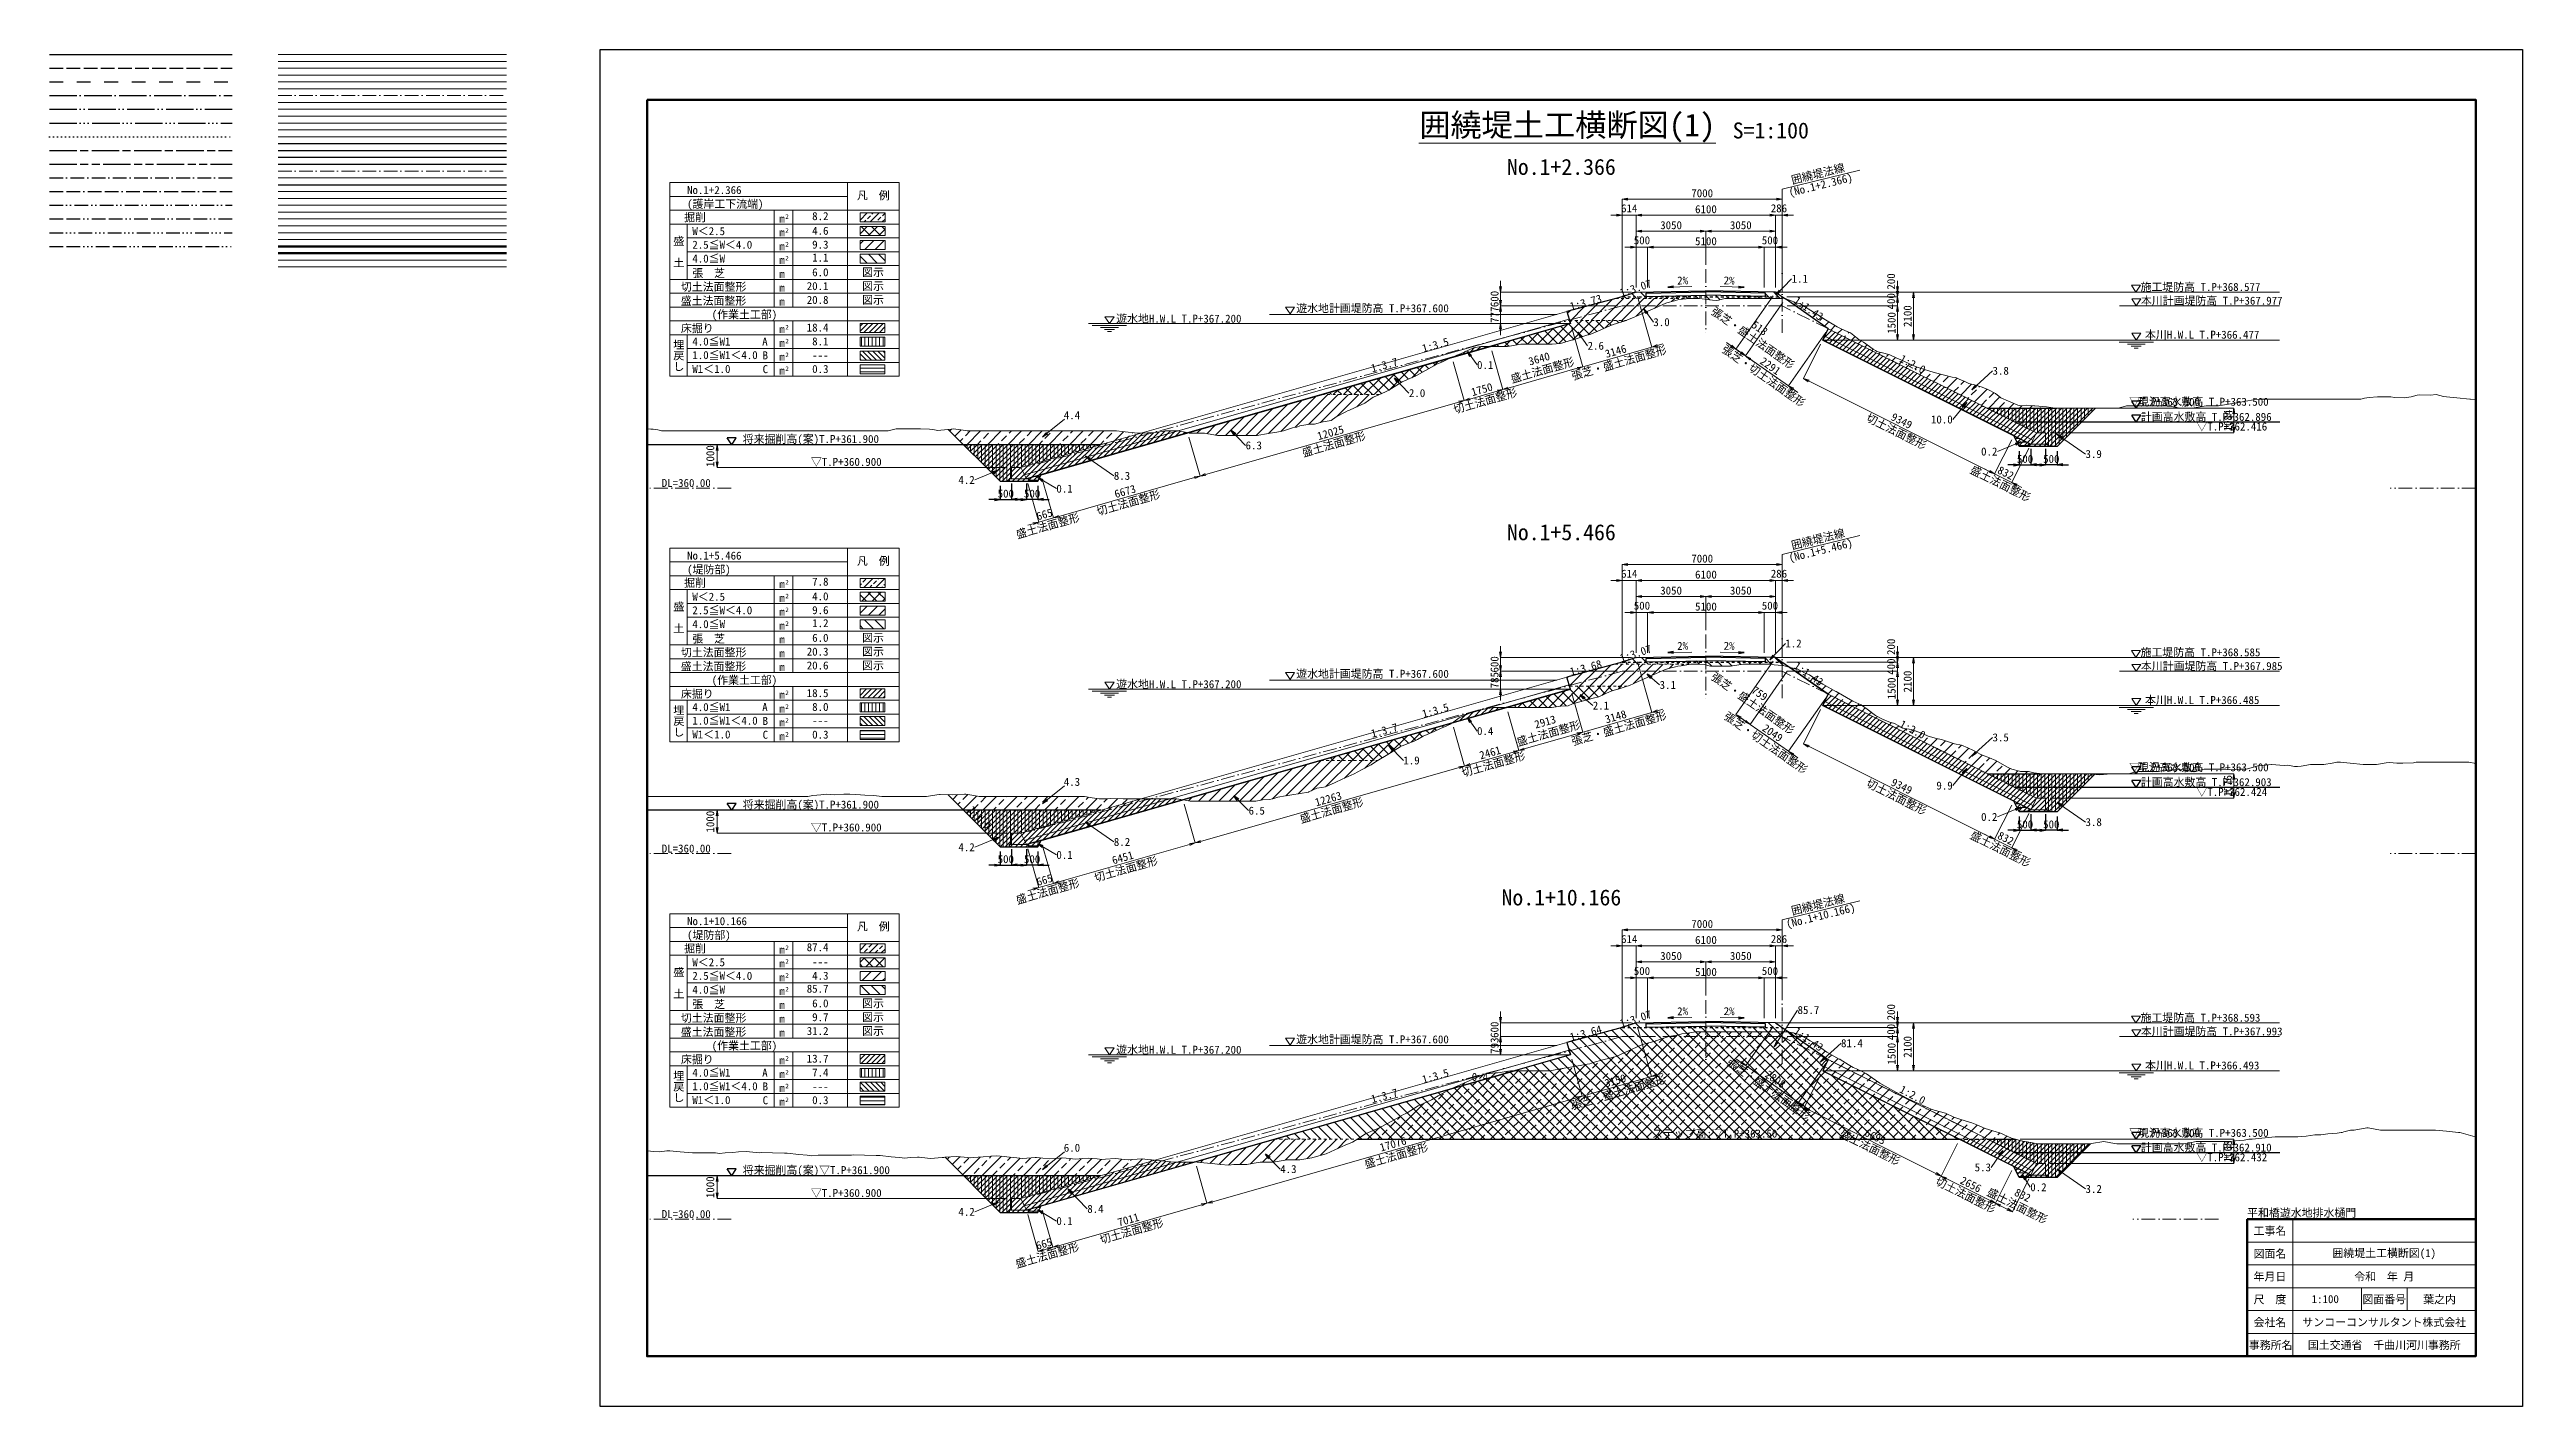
# Model space of a CAD drawing. Header units: millimetres. Extents: x -23295 to 84900, y -241468 to 58400.
# Drawn here: x -23295 to 84900, y -1000 to 58400 of the extents above; entities that cross this region are included whole.
import ezdxf
from ezdxf.enums import TextEntityAlignment as Align

# ---------------------------------------------------------------- set-up
doc = ezdxf.new("R2010")
doc.units = ezdxf.units.MM
doc.header["$LTSCALE"] = 100
doc.header["$PDSIZE"] = 300
for name, pattern in [('SXF_一点二短鎖線', [16.75, 6, -1.5, 6, -1.5, 0.25, -1.5]), ('SXF_一点短鎖線', [9.25, 6, -1.5, 0.25, -1.5]), ('SXF_一点鎖線', [18.5, 12, -1.5, 3.5, -1.5]), ('SXF_一点長鎖線', [15.25, 12, -1.5, 0.25, -1.5]), ('SXF_三点二短鎖線', [20.25, 6, -1.5, 6, -1.5, 0.25, -1.5, 0.25, -1.5, 0.25, -1.5]), ('SXF_三点短鎖線', [12.75, 6, -1.5, 0.25, -1.5, 0.25, -1.5, 0.25, -1.5]), ('SXF_三点長鎖線', [18.75, 12, -1.5, 0.25, -1.5, 0.25, -1.5, 0.25, -1.5]), ('SXF_二点二短鎖線', [18.5, 6, -1.5, 6, -1.5, 0.25, -1.5, 0.25, -1.5]), ('SXF_二点短鎖線', [11, 6, -1.5, 0.25, -1.5, 0.25, -1.5]), ('SXF_二点鎖線', [23.5, 12, -1.5, 3.5, -1.5, 3.5, -1.5]), ('SXF_二点長鎖線', [17, 12, -1.5, 0.25, -1.5, 0.25, -1.5]), ('SXF_点線', [1.75, 0.25, -1.5]), ('SXF_破線', [7.5, 6, -1.5]), ('SXF_跳び破線', [12, 6, -6])]:
    doc.linetypes.add(name, pattern=pattern)
doc.layers.get('Defpoints').update_dxf_attribs({"color": 191})
for name, color, linetype, lineweight in [('D-BGD', 7, 'Continuous', 13), ('D-BGD-BRG', 7, 'Continuous', 13), ('D-BGD-CRST', 7, 'Continuous', 13), ('D-BGD-ETRL', 7, 'Continuous', 13), ('D-BGD-HTXT', 7, 'Continuous', 13), ('D-BGD-TXT', 7, 'Continuous', 13), ('D-BMK', 2, 'SXF_一点短鎖線', 13), ('D-BMK-HTXT', 7, 'Continuous', 13), ('D-BMK-TXT', 7, 'Continuous', 13), ('D-BYP', 7, 'Continuous', 13), ('D-BYP-DIM', 7, 'Continuous', 13), ('D-BYP-HTXT', 7, 'Continuous', 13), ('D-BYP-STR1', 2, 'Continuous', 13), ('D-BYP-STR2', 6, 'Continuous', 25), ('D-BYP-STR3', 3, 'Continuous', 25), ('D-BYP-STR4', 6, 'Continuous', 25), ('D-BYP-STR6', 2, 'SXF_一点短鎖線', 13), ('D-BYP-STR7', 2, 'Continuous', 13), ('D-BYP-STR8', 150, 'Continuous', 25), ('D-BYP-STR9', 30, 'Continuous', 13), ('D-BYP-TXT', 7, 'Continuous', 13), ('D-DOC', 7, 'Continuous', 13), ('D-MTR-LINE', 7, 'Continuous', 13), ('D-MTR-TXT', 7, 'Continuous', 13), ('D-ORD', 7, 'Continuous', 13), ('D-STR', 1, 'Continuous', 13), ('D-STR-DIM', 7, 'Continuous', 13), ('D-STR-HTXT', 7, 'Continuous', 13), ('D-STR-STR1', 2, 'Continuous', 13), ('D-STR-STR5', 4, 'SXF_跳び破線', 13), ('D-STR-STR8', 3, 'Continuous', 25), ('D-STR-STR9', 1, 'Continuous', 25), ('D-STR-STRA', 6, 'Continuous', 25), ('D-STR-STRC', 7, 'Continuous', 13), ('D-STR-TXT', 7, 'Continuous', 13), ('D-TTL', 2, 'Continuous', 140), ('D-TTL-FRAM', 2, 'Continuous', 50), ('D-TTL-LINE', 7, 'Continuous', 13), ('D-TTL-TXT', 7, 'Continuous', 13), ('切土法面整形', 4, 'Continuous', 13), ('埋A', 6, 'Continuous', 13), ('埋B', 6, 'Continuous', 13), ('埋C', 6, 'Continuous', 13), ('床堀', 3, 'Continuous', 13), ('張芝', 3, 'Continuous', 13), ('掘削', 4, 'Continuous', 13), ('盛土(2.5≦W＜4.0)', 5, 'Continuous', 13), ('盛土(4.0≦W)', 5, 'Continuous', 13), ('盛土(W＜2.5)', 5, 'Continuous', 13), ('盛土法面整形', 1, 'Continuous', 13)]:
    doc.layers.add(name, color=color, linetype=linetype, lineweight=lineweight)
doc.layers.add('D-BYP-STR5', color=7, linetype='Continuous', lineweight=25, true_color=0xc00080)
doc.styles.add('@ＭＳ ゴシック', font='@MS Gothic.ttf')
doc.styles.add('MS ゴシック', font='MS Gothic.ttf')
doc.styles.add('ＭＳ ゴシック', font='MS Gothic.ttf')
doc.dimstyles.new('DIM-100-F', dxfattribs={"dimscale": 100, "dimtxt": 3.5, "dimasz": 2.5, "dimexe": 0, "dimexo": 2, "dimgap": 0.8, "dimtad": 1, "dimdec": 0, "dimzin": 0, "dimdsep": 46, "dimtxsty": 'MS ゴシック', "dimblk": 'OPEN', "dimcen": 0.1, "dimclrd": 256, "dimclre": 256, "dimclrt": 256, "dimaunit": 1, "dimadec": 4, "dimazin": 0, "dimtfac": 1, "dimtdec": 0, "dimtmove": 2, "dimatfit": 3, "dimldrblk": 'OPEN', "dimfxl": 1, "dimtolj": 1, "dimtzin": 0, "dimlwd": -1, "dimlwe": -1, "dimarcsym": 0})
pattern_1 = [(45, (-164286.73, 131177.2), (-449.0128, 449.0128), []), (45, (-163837.7, 131177.2), (-449.0128, 449.0128), [317.5, -158.75])]
pattern_2 = [(45, (-164286.73, 131177.19), (-112.2532, 112.2532), [])]
pattern_3 = [(45, (-164286.73, 144107.9), (-449.0128, 449.0128), []), (45, (-163837.7, 144107.9), (-449.0128, 449.0128), [317.5, -158.75])]
pattern_4 = [(45, (-164286.73, 143107.87), (-112.2532, 112.2532), [])]
pattern_5 = [(45, (-164286.73, 125651.6), (-224.5064, 224.5064), [])]
pattern_6 = [(45, (-164286.73, 125651.6), (-224.5064, 224.5064), []), (135, (-164286.73, 125651.6), (-224.5064, -224.5064), [])]
pattern_7 = [(45, (100000, 0), (-449.013, 449.013), []), (45, (100449, 0), (-449.013, 449.013), [317.5, -158.75])]

msp = doc.modelspace()

# ---------------------------------------------------------------- texts
at = {"layer": 'D-MTR-TXT', "ltscale": 0.01, "style": 'ＭＳ ゴシック'}
for s, p in [('No.1+2.366', (4600.8, 52070.9)), ('(護岸工下流端)', (4600.8, 51464.1)), ('No.1+5.466', (4600.8, 36070.9)), ('(堤防部)', (4600.8, 35464.1)), ('No.1+10.166', (4600.8, 20070.8)), ('(堤防部)', (4600.8, 19464))]:
    msp.add_text(s, height=350, dxfattribs=at).set_placement(p)
for s, p in [('8.2', (10787.4, 50930)), ('4.6', (10787.4, 50288.4)), ('9.3', (10787.4, 49683.3)), ('6.0', (10787.4, 48473)), ('1.1', (10787.4, 49114.7)), ('20.1', (10787.4, 47867.9)), ('20.8', (10787.4, 47262.8)), ('18.4', (10787.8, 46052.6)), ('8.1', (10787.8, 45447.4)), ('0.3', (10787.8, 44237.2)), ('\u3000---', (10787.8, 44842.3)), ('4.0', (10787.4, 34288.4)), ('7.8', (10787.4, 34930)), ('9.6', (10787.4, 33683.3)), ('6.0', (10787.4, 32473)), ('1.2', (10787.4, 33114.7)), ('20.3', (10787.4, 31867.9)), ('20.6', (10787.4, 31262.8)), ('18.5', (10787.8, 30052.6)), ('8.0', (10787.8, 29447.4)), ('0.3', (10787.8, 28237.2)), ('\u3000---', (10787.8, 28842.3)), ('87.4', (10787.4, 18929.9)), ('\u3000---', (10787.4, 18288.3)), ('85.7', (10787.4, 17114.6)), ('4.3', (10787.4, 17683.2)), ('6.0', (10787.4, 16472.9)), ('31.2', (10787.4, 15262.7)), ('9.7', (10787.4, 15867.8)), ('13.7', (10787.8, 14052.5)), ('7.4', (10787.8, 13447.3)), ('\u3000---', (10787.8, 12842.2)), ('0.3', (10787.8, 12237.1))]:
    msp.add_text(s, height=350, dxfattribs=at).set_placement(p, align=Align.RIGHT)
at = {"layer": 'D-STR-TXT', "style": 'ＭＳ ゴシック'}
for s, rotation, p in [('囲繞堤法線', 13.855812, (54140.5, 52686.6)), ('2%%%', 1.145763, (48158.9, 48009)), ('2%%%', 358.854237, (50183.6, 48009.1)), ('1:3.7', 15.124, (35177.9, 44318.5)), ('囲繞堤法線', 13.855812, (54140.5, 36694.4)), ('2%%%', 1.145763, (48158.9, 32016.8)), ('2%%%', 358.854237, (50183.6, 32017)), ('1:3.7', 15.124, (35177.9, 28326.1)), ('1:1.0', 315, (17201.9, 24592.8)), ('囲繞堤法線', 13.855812, (54140.5, 20702.5)), ('2%%%', 1.145763, (48158.9, 16024.9)), ('2%%%', 358.854237, (50183.6, 16025)), ('1:3.7', 15.124, (35177.9, 12334.4))]:
    msp.add_text(s, height=350, rotation=rotation, dxfattribs=at).set_placement(p, align=Align.BOTTOM_CENTER)
for s, p in [('(No.1+2.366)', (54152.5, 52638.1)), ('(No.1+5.466)', (54152.5, 36645.9)), ('(No.1+10.166)', (54152.5, 20654))]:
    msp.add_text(s, height=350, rotation=13.855812, dxfattribs=at).set_placement(p, align=Align.TOP_CENTER)
for s, rotation, p in [('1:3.73', 15.024918, (43271.1, 46976.1)), ('1:3.07', 18.052225, (45471.9, 47567.1)), ('1:1.43', 325.069377, (52982.4, 47330.2)), ('1:3.5', 15.945396, (36813.3, 45134)), ('1:2.0', 332, (57608.7, 44754.4)), ('1:3.68', 15.024918, (43271.1, 30983.9)), ('1:3.07', 18.052225, (45471.9, 31574.9)), ('1:1.43', 325.069377, (52982.4, 31338)), ('1:3.5', 15.945396, (36813.3, 29134)), ('1:2.0', 332, (57608.7, 28762.2)), ('1:3.07', 18.052225, (45471.9, 15583)), ('1:3.64', 15.024918, (43271.1, 14992)), ('1:1.43', 325.069377, (52982.4, 15346.1)), ('1:3.5', 15.945396, (36813.3, 13133.9)), ('1:2.0', 332, (57608.7, 12770.3))]:
    msp.add_text(s, height=350, rotation=rotation, dxfattribs=at).set_placement(p)
at = {"layer": 'D-STR-TXT', "ltscale": 0.01, "style": 'ＭＳ ゴシック'}
for s, p in [('施工堤防高 T.P+368.577', (68188.4, 47829.8)), ('本川計画堤防高 T.P+367.977', (68201.6, 47229.8)), ('遊水地H.W.L T.P+367.200', (23373.8, 46443.2)), ('遊水地計画堤防高 T.P+367.600', (31249, 46897)), ('本川H.W.L T.P+366.477', (68383.7, 45740.6)), ('施工堤防高 T.P+368.585', (68188.4, 31837.6)), ('本川計画堤防高 T.P+367.985', (68201.6, 31237.6)), ('遊水地H.W.L T.P+367.200', (23373.8, 30443.2)), ('遊水地計画堤防高 T.P+367.600', (31249, 30897)), ('本川H.W.L T.P+366.485', (68383.7, 29748.4)), ('施工堤防高 T.P+368.593', (68188.4, 15845.6)), ('遊水地計画堤防高 T.P+367.600', (31249, 14896.9)), ('本川計画堤防高 T.P+367.993', (68201.6, 15245.6)), ('遊水地H.W.L T.P+367.200', (23373.8, 14443.1)), ('本川H.W.L T.P+366.493', (68383.7, 13756.5))]:
    msp.add_text(s, height=350, dxfattribs=at).set_placement(p)
for p in [(69238.9, 42700), (69238.9, 26700), (69238.9, 10699.9)]:
    msp.add_text('▽T.P+363.500', height=350, dxfattribs=at).set_placement(p, align=Align.BOTTOM_CENTER)
at = {"layer": 'D-STR-TXT', "style": 'MS ゴシック'}
for s, p in [('将来掘削高(案)T.P+361.900', (7035.6, 41173.3)), ('▽T.P+360.900', (10015.6, 40173.3)), ('将来掘削高(案)T.P+361.900', (7035.6, 25173.3)), ('▽T.P+360.900', (10015.6, 24173.3)), ('ステップ高:▽T.P+363.50', (46813.6, 10773.1)), ('将来掘削高(案)▽T.P+361.900', (7035.6, 9173.2)), ('▽T.P+360.900', (10015.6, 8173.2))]:
    msp.add_text(s, height=350, dxfattribs=at).set_placement(p)
at = {"layer": 'D-STR-TXT', "color": 7, "style": 'ＭＳ ゴシック'}
for p in [(3493.3, 39250.1), (3493.3, 23250.1), (3493.3, 7250)]:
    msp.add_text('DL=360.00', height=350, dxfattribs=at).set_placement(p)
at = {"layer": 'D-TTL-TXT', "style": 'MS ゴシック'}
for s, height, p in [('囲繞堤土工横断図(1)', 1000, (43112.3, 54294.1)), ('S=1:100', 700, (52012.3, 54294.1)), ('No.1+2.366', 700, (42850, 52700)), ('No.1+5.466', 700, (42850, 36707.8)), ('No.1+10.166', 700, (42850, 20723.7))]:
    msp.add_text(s, height=height, dxfattribs=at).set_placement(p, align=Align.BOTTOM_CENTER)
msp.add_text('平和橋遊水地排水樋門', height=350, dxfattribs=at).set_placement((72850, 7200), align=Align.BOTTOM_LEFT)
for s, p in [('工事名', (73850, 6700)), ('図面名', (73850, 5700)), ('囲繞堤土工横断図(1)', (78850, 5700)), ('年月日', (73850, 4700)), ('令和  年 月', (78850, 4700)), ('尺\u3000度', (73850, 3700)), ('1:100', (76269.8, 3700)), ('図面番号', (78850, 3700)), ('葉之内', (81269.8, 3700)), ('会社名', (73850, 2700)), ('サンコーコンサルタント株式会社', (78850, 2700)), ('事務所名', (73882.1, 1700)), ('国土交通省\u3000千曲川河川事務所', (78850, 1700))]:
    msp.add_text(s, height=350, dxfattribs=at).set_placement(p, align=Align.MIDDLE)
at = {"layer": 'Defpoints', "style": 'ＭＳ ゴシック'}
for s, p in [('現況高水敷高 T.P+363.500', (70930.5, 42700.1)), ('▽T.P+362.416', (72180.3, 41616.1)), ('現況高水敷高 T.P+363.500', (70930.5, 26700.1)), ('▽T.P+362.424', (72180.3, 25623.9)), ('現況高水敷高 T.P+363.500', (70930.5, 10700)), ('▽T.P+362.432', (72180.3, 9632))]:
    msp.add_text(s, height=350, dxfattribs=at).set_placement(p, align=Align.BOTTOM_CENTER)
at = {"layer": 'Defpoints', "ltscale": 0.01, "style": 'ＭＳ ゴシック'}
for s, p in [('計画高水敷高 T.P+362.896', (68201.6, 42143.6)), ('計画高水敷高 T.P+362.903', (68201.6, 26155.6)), ('計画高水敷高 T.P+362.910', (68201.6, 10162.5))]:
    msp.add_text(s, height=350, dxfattribs=at).set_placement(p)
at = {"layer": 'Defpoints', "style": 'ＭＳ ゴシック'}
msp.add_text('0.4', height=350, dxfattribs=at).set_placement((39643.2, 13256), align=Align.RIGHT)
at = {"layer": '埋A', "style": 'ＭＳ ゴシック'}
for s, p in [('3.9', (65780.1, 40692.6)), ('3.8', (65780.1, 24581.8)), ('3.2', (65780.1, 8525.7))]:
    msp.add_text(s, height=350, dxfattribs=at).set_placement(p, align=Align.MIDDLE_LEFT)
for p in [(17185.5, 39559), (17185.5, 23483.4), (17185.5, 7524.3)]:
    msp.add_text('4.2', height=350, dxfattribs=at).set_placement(p, align=Align.MIDDLE_RIGHT)
at = {"layer": '埋C', "style": 'ＭＳ ゴシック'}
for p in [(61925.9, 40801.3), (61925.9, 24809), (64077.8, 8601.7)]:
    msp.add_text('0.2', height=350, dxfattribs=at).set_placement(p, align=Align.MIDDLE_RIGHT)
for p in [(20756.1, 39176.6), (20756.1, 23146), (20756.1, 7120.8)]:
    msp.add_text('0.1', height=350, dxfattribs=at).set_placement(p, align=Align.MIDDLE_LEFT)
at = {"layer": '床堀', "style": 'ＭＳ ゴシック'}
for s, p in [('0.1', (39159.8, 44590.6)), ('8.3', (23270.8, 39738.1)), ('0.4', (39159.8, 28567.6)), ('8.2', (23270.8, 23715.1)), ('8.4', (22108.6, 7654.7))]:
    msp.add_text(s, height=350, dxfattribs=at).set_placement(p, align=Align.MIDDLE_LEFT)
for s, p in [('10.0', (59970.2, 42203.2)), ('9.9', (59970.2, 26180.3)), ('5.3', (61645.8, 9469.7))]:
    msp.add_text(s, height=350, dxfattribs=at).set_placement(p, align=Align.MIDDLE_RIGHT)
at = {"layer": '掘削', "style": 'ＭＳ ゴシック'}
for s, p in [('3.8', (61711.8, 44336.3)), ('3.5', (61711.8, 28289.3)), ('81.4', (55083.8, 14904.7))]:
    msp.add_text(s, height=350, dxfattribs=at).set_placement(p, align=Align.MIDDLE_LEFT)
for s, p in [('4.4', (21795.7, 42215.9)), ('4.3', (21795.7, 26168.9)), ('6.0', (21795.7, 10153.7))]:
    msp.add_text(s, height=350, dxfattribs=at).set_placement(p, align=Align.RIGHT)
at = {"layer": '盛土(2.5≦W＜4.0)', "style": 'ＭＳ ゴシック'}
for s, p in [('3.0', (46874.9, 46463.9)), ('6.3', (29034.7, 41070.5)), ('3.1', (47148.7, 30586.2)), ('6.5', (29164.6, 25083.4)), ('4.3', (30549.2, 9396.2))]:
    msp.add_text(s, height=350, dxfattribs=at).set_placement(p, align=Align.MIDDLE_LEFT)
at = {"layer": '盛土(4.0≦W)', "style": 'ＭＳ ゴシック'}
for s, p in [('1.1', (52921.7, 48366.6)), ('1.2', (52648.1, 32401.2)), ('85.7', (53182.6, 16356.4))]:
    msp.add_text(s, height=350, dxfattribs=at).set_placement(p, align=Align.MIDDLE_LEFT)
at = {"layer": '盛土(W＜2.5)', "style": 'ＭＳ ゴシック'}
for s, p in [('2.6', (43997.3, 45430.7)), ('2.0', (36180.3, 43359.7)), ('2.1', (44222.5, 29681.9)), ('1.9', (35936.3, 27281.3))]:
    msp.add_text(s, height=350, dxfattribs=at).set_placement(p, align=Align.MIDDLE_LEFT)

# ---------------------------------------------------------------- blocks, each defined once
blk = doc.blocks.new('_Open')
at = {"color": 0, "linetype": 'ByBlock', "lineweight": -2}
for p, q in [((-1, 0.17), (0, 0)), ((-1, -0.17), (0, 0)), ((0, 0), (-1, 0))]:
    blk.add_line(p, q, dxfattribs=at)
blk = doc.blocks.new('*D248')
at = {"layer": 'D-STR-DIM', "ltscale": 0.2, "transparency": 16777216}
for p, q in [((45511, 47777), (45511, 51850)), ((45761, 51850), (52261, 51850)), ((52511, 47777), (52511, 51850))]:
    blk.add_line(p, q, dxfattribs=at)
at = {"layer": 'Defpoints', "color": 0, "ltscale": 0.2, "transparency": 16777216}
for p in [(52511, 51850), (45511, 47577), (52511, 47577)]:
    blk.add_point(p, dxfattribs=at)
at = {"layer": 'D-STR-DIM', "ltscale": 0.2, "transparency": 16777216, "xscale": 250, "yscale": 250, "zscale": 250, "rotation": 180}
blk.add_blockref('_Open', (45511, 51850), dxfattribs=at)
at = {"layer": 'D-STR-DIM', "ltscale": 0.2, "transparency": 16777216, "xscale": 250, "yscale": 250, "zscale": 250}
blk.add_blockref('_Open', (52511, 51850), dxfattribs=at)
at = {"layer": 'D-STR-DIM', "ltscale": 0.2, "transparency": 16777216, "insert": (49011, 52105), "char_height": 350, "attachment_point": 5, "style": 'MS ゴシック'}
blk.add_mtext('\\A1;7000', dxfattribs=at)
blk = doc.blocks.new('*D88')
at = {"layer": 'D-STR-DIM', "ltscale": 1500, "transparency": 16777216}
for p, q in [((45261, 51150), (45011, 51150)), ((45511, 47777), (45511, 51150)), ((45511, 51150), (46125, 51150)), ((46125, 47977), (46125, 51150)), ((46375, 51150), (46625, 51150))]:
    blk.add_line(p, q, dxfattribs=at)
at = {"layer": 'Defpoints', "color": 0, "ltscale": 1500, "transparency": 16777216}
for p in [(46125, 51150), (46125, 47777), (45511, 47577)]:
    blk.add_point(p, dxfattribs=at)
at = {"layer": 'D-STR-DIM', "ltscale": 1500, "transparency": 16777216, "xscale": 250, "yscale": 250, "zscale": 250}
blk.add_blockref('_Open', (45511, 51150), dxfattribs=at)
at = {"layer": 'D-STR-DIM', "ltscale": 1500, "transparency": 16777216, "xscale": 250, "yscale": 250, "zscale": 250, "rotation": 180}
blk.add_blockref('_Open', (46125, 51150), dxfattribs=at)
at = {"layer": 'D-STR-DIM', "ltscale": 1500, "transparency": 16777216, "insert": (45818, 51445), "char_height": 350, "attachment_point": 5, "style": 'MS ゴシック'}
blk.add_mtext('\\A1;614', dxfattribs=at)
blk = doc.blocks.new('*D89')
at = {"layer": 'D-STR-DIM', "ltscale": 1500, "transparency": 16777216}
for p, q in [((51975, 51150), (51725, 51150)), ((52225, 47977), (52225, 51150)), ((52225, 51150), (52511, 51150)), ((52511, 47777), (52511, 51150)), ((52761, 51150), (53011, 51150))]:
    blk.add_line(p, q, dxfattribs=at)
at = {"layer": 'Defpoints', "color": 0, "ltscale": 1500, "transparency": 16777216}
for p in [(52511, 51150), (52225, 47777), (52511, 47577)]:
    blk.add_point(p, dxfattribs=at)
at = {"layer": 'D-STR-DIM', "ltscale": 1500, "transparency": 16777216, "xscale": 250, "yscale": 250, "zscale": 250}
blk.add_blockref('_Open', (52225, 51150), dxfattribs=at)
at = {"layer": 'D-STR-DIM', "ltscale": 1500, "transparency": 16777216, "xscale": 250, "yscale": 250, "zscale": 250, "rotation": 180}
blk.add_blockref('_Open', (52511, 51150), dxfattribs=at)
at = {"layer": 'D-STR-DIM', "ltscale": 1500, "transparency": 16777216, "insert": (52368, 51445), "char_height": 350, "attachment_point": 5, "style": 'MS ゴシック'}
blk.add_mtext('\\A1;286', dxfattribs=at)
blk = doc.blocks.new('*D90')
at = {"layer": 'D-STR-DIM', "ltscale": 1500, "transparency": 16777216}
for p, q in [((46125, 47977), (46125, 51150)), ((46375, 51150), (51975, 51150)), ((52225, 47977), (52225, 51150))]:
    blk.add_line(p, q, dxfattribs=at)
at = {"layer": 'Defpoints', "color": 0, "ltscale": 1500, "transparency": 16777216}
for p in [(52225, 51150), (46125, 47777), (52225, 47777)]:
    blk.add_point(p, dxfattribs=at)
at = {"layer": 'D-STR-DIM', "ltscale": 1500, "transparency": 16777216, "xscale": 250, "yscale": 250, "zscale": 250, "rotation": 180}
blk.add_blockref('_Open', (46125, 51150), dxfattribs=at)
at = {"layer": 'D-STR-DIM', "ltscale": 1500, "transparency": 16777216, "xscale": 250, "yscale": 250, "zscale": 250}
blk.add_blockref('_Open', (52225, 51150), dxfattribs=at)
at = {"layer": 'D-STR-DIM', "ltscale": 1500, "transparency": 16777216, "insert": (49175, 51405), "char_height": 350, "attachment_point": 5, "style": 'MS ゴシック'}
blk.add_mtext('\\A1;6100', dxfattribs=at)
blk = doc.blocks.new('*D133')
at = {"layer": 'D-STR-DIM', "ltscale": 0.01, "transparency": 16777216}
for p, q in [((52436, 47777), (57554, 47777)), ((57554, 48027), (57554, 48277)), ((57554, 47777), (57554, 47577)), ((52711, 47577), (57554, 47577)), ((57554, 47327), (57554, 47077))]:
    blk.add_line(p, q, dxfattribs=at)
at = {"layer": 'Defpoints', "color": 0, "ltscale": 0.01, "transparency": 16777216}
for p in [(52236, 47777), (52511, 47577), (57554, 47577)]:
    blk.add_point(p, dxfattribs=at)
at = {"layer": 'D-STR-DIM', "ltscale": 0.01, "transparency": 16777216, "xscale": 250, "yscale": 250, "zscale": 250}
for p, rotation in [((57554, 47777), 270), ((57554, 47577), 90)]:
    blk.add_blockref('_Open', p, dxfattribs=dict(at, rotation=rotation))
at = {"layer": 'D-STR-DIM', "ltscale": 0.01, "transparency": 16777216, "insert": (57277, 48245), "char_height": 350, "attachment_point": 5, "rotation": 90, "style": 'MS ゴシック'}
blk.add_mtext('\\A1;200', dxfattribs=at)
blk = doc.blocks.new('*D134')
at = {"layer": 'D-STR-DIM', "ltscale": 0.01, "transparency": 16777216}
for p, q in [((57554, 47827), (57554, 48077)), ((52711, 47577), (57554, 47577)), ((52723, 47177), (57554, 47177)), ((57554, 47577), (57554, 47177)), ((57554, 46927), (57554, 46677))]:
    blk.add_line(p, q, dxfattribs=at)
at = {"layer": 'Defpoints', "color": 0, "ltscale": 0.01, "transparency": 16777216}
for p in [(52511, 47577), (52523, 47177), (57554, 47177)]:
    blk.add_point(p, dxfattribs=at)
at = {"layer": 'D-STR-DIM', "ltscale": 0.01, "transparency": 16777216, "xscale": 250, "yscale": 250, "zscale": 250}
for p, rotation in [((57554, 47577), 270), ((57554, 47177), 90)]:
    blk.add_blockref('_Open', p, dxfattribs=dict(at, rotation=rotation))
at = {"layer": 'D-STR-DIM', "ltscale": 0.01, "transparency": 16777216, "insert": (57278, 47377), "char_height": 350, "attachment_point": 5, "rotation": 90, "style": 'MS ゴシック'}
blk.add_mtext('\\A1;400', dxfattribs=at)
blk = doc.blocks.new('*D135')
at = {"layer": 'D-STR-DIM', "ltscale": 0.01, "transparency": 16777216}
for p, q in [((52436, 47777), (58254, 47777)), ((58254, 45927), (58254, 47527)), ((56570, 45677), (58254, 45677))]:
    blk.add_line(p, q, dxfattribs=at)
at = {"layer": 'Defpoints', "color": 0, "ltscale": 0.01, "transparency": 16777216}
for p in [(52236, 47777), (58254, 47777), (56370, 45677)]:
    blk.add_point(p, dxfattribs=at)
at = {"layer": 'D-STR-DIM', "ltscale": 0.01, "transparency": 16777216, "xscale": 250, "yscale": 250, "zscale": 250}
for p, rotation in [((58254, 47777), 90), ((58254, 45677), 270)]:
    blk.add_blockref('_Open', p, dxfattribs=dict(at, rotation=rotation))
at = {"layer": 'D-STR-DIM', "ltscale": 0.01, "transparency": 16777216, "insert": (57999, 46727), "char_height": 350, "attachment_point": 5, "rotation": 90, "style": 'MS ゴシック'}
blk.add_mtext('\\A1;2100', dxfattribs=at)
blk = doc.blocks.new('*D136')
at = {"layer": 'D-STR-DIM', "ltscale": 0.01, "transparency": 16777216}
for p, q in [((56570, 47177), (57554, 47177)), ((57554, 46927), (57554, 45927)), ((56570, 45677), (57554, 45677))]:
    blk.add_line(p, q, dxfattribs=at)
at = {"layer": 'Defpoints', "color": 0, "ltscale": 0.01, "transparency": 16777216}
for p in [(56370, 47177), (56370, 45677), (57554, 45677)]:
    blk.add_point(p, dxfattribs=at)
at = {"layer": 'D-STR-DIM', "ltscale": 0.01, "transparency": 16777216, "xscale": 250, "yscale": 250, "zscale": 250}
for p, rotation in [((57554, 47177), 90), ((57554, 45677), 270)]:
    blk.add_blockref('_Open', p, dxfattribs=dict(at, rotation=rotation))
at = {"layer": 'D-STR-DIM', "ltscale": 0.01, "transparency": 16777216, "insert": (57299, 46427), "char_height": 350, "attachment_point": 5, "rotation": 90, "style": 'MS ゴシック'}
blk.add_mtext('\\A1;1500', dxfattribs=at)
blk = doc.blocks.new('*D137')
at = {"layer": 'D-STR-DIM', "transparency": 16777216}
for p, q in [((40183, 47427), (40183, 47677)), ((45311, 47177), (40183, 47177)), ((40183, 46400), (40183, 47177)), ((41034, 46400), (40183, 46400)), ((40183, 46150), (40183, 45900))]:
    blk.add_line(p, q, dxfattribs=at)
at = {"layer": 'Defpoints', "color": 0, "transparency": 16777216}
for p in [(40183, 47177), (45511, 47177), (41234, 46400)]:
    blk.add_point(p, dxfattribs=at)
at = {"layer": 'D-STR-DIM', "transparency": 16777216, "xscale": 250, "yscale": 250, "zscale": 250}
for p, rotation in [((40183, 47177), 270), ((40183, 46400), 90)]:
    blk.add_blockref('_Open', p, dxfattribs=dict(at, rotation=rotation))
at = {"layer": 'D-STR-DIM', "transparency": 16777216, "insert": (39928, 46789), "char_height": 350, "attachment_point": 5, "rotation": 90, "style": 'MS ゴシック'}
blk.add_mtext('\\A1;777', dxfattribs=at)
blk = doc.blocks.new('*D138')
at = {"layer": 'D-STR-DIM', "transparency": 16777216}
for p, q in [((64651, 42700), (72265, 42700)), ((72265, 42450), (72265, 41866)), ((64234, 41616), (72265, 41616))]:
    blk.add_line(p, q, dxfattribs=at)
at = {"layer": 'Defpoints', "color": 0, "transparency": 16777216}
for p in [(64451, 42700), (64034, 41616), (72265, 41616)]:
    blk.add_point(p, dxfattribs=at)
at = {"layer": 'D-STR-DIM', "transparency": 16777216, "xscale": 250, "yscale": 250, "zscale": 250}
for p, rotation in [((72265, 42700), 90), ((72265, 41616), 270)]:
    blk.add_blockref('_Open', p, dxfattribs=dict(at, rotation=rotation))
at = {"layer": 'D-STR-DIM', "transparency": 16777216, "insert": (72010, 42158), "char_height": 350, "attachment_point": 5, "rotation": 90, "style": 'MS ゴシック'}
blk.add_mtext('\\A1;1084', dxfattribs=at)
blk = doc.blocks.new('*D139')
at = {"layer": 'D-STR-DIM', "ltscale": 0.01, "transparency": 16777216}
for p, q in [((16495, 41100), (5911, 41100)), ((5911, 40350), (5911, 40850)), ((18595, 40100), (5911, 40100))]:
    blk.add_line(p, q, dxfattribs=at)
at = {"layer": 'Defpoints', "color": 0, "ltscale": 0.01, "transparency": 16777216}
for p in [(5911, 41100), (16695, 41100), (18795, 40100)]:
    blk.add_point(p, dxfattribs=at)
at = {"layer": 'D-STR-DIM', "ltscale": 0.01, "transparency": 16777216, "xscale": 250, "yscale": 250, "zscale": 250}
for p, rotation in [((5911, 41100), 90), ((5911, 40100), 270)]:
    blk.add_blockref('_Open', p, dxfattribs=dict(at, rotation=rotation))
at = {"layer": 'D-STR-DIM', "ltscale": 0.01, "transparency": 16777216, "insert": (5616, 40600), "char_height": 350, "attachment_point": 5, "rotation": 90, "style": 'MS ゴシック'}
blk.add_mtext('\\A1;1000', dxfattribs=at)
blk = doc.blocks.new('*D140')
at = {"layer": 'D-STR-DIM', "transparency": 16777216}
for p, q in [((40183, 48027), (40183, 48277)), ((45925, 47777), (40183, 47777)), ((40183, 47177), (40183, 47777)), ((45311, 47177), (40183, 47177)), ((40183, 46927), (40183, 46677))]:
    blk.add_line(p, q, dxfattribs=at)
at = {"layer": 'Defpoints', "color": 0, "transparency": 16777216}
for p in [(40183, 47777), (46125, 47777), (45511, 47177)]:
    blk.add_point(p, dxfattribs=at)
at = {"layer": 'D-STR-DIM', "transparency": 16777216, "xscale": 250, "yscale": 250, "zscale": 250}
for p, rotation in [((40183, 47777), 270), ((40183, 47177), 90)]:
    blk.add_blockref('_Open', p, dxfattribs=dict(at, rotation=rotation))
at = {"layer": 'D-STR-DIM', "transparency": 16777216, "insert": (39928, 47477), "char_height": 350, "attachment_point": 5, "rotation": 90, "style": 'MS ゴシック'}
blk.add_mtext('\\A1;600', dxfattribs=at)
blk = doc.blocks.new('数量表')
at = {"layer": '埋A'}
h = blk.add_hatch(dxfattribs=at)
h.set_pattern_fill('ANSI31', color=256, scale=50, angle=45)
h.paths.add_polyline_path([(8319, -6769), (9409, -6769), (9409, -7161), (8319, -7161)])
at = {"layer": '埋B'}
h = blk.add_hatch(dxfattribs=at)
h.set_pattern_fill('ANSI31', color=256, scale=50, angle=90)
h.paths.add_polyline_path([(8319, -7374), (9409, -7374), (9409, -7767), (8319, -7767)])
at = {"layer": '埋C'}
h = blk.add_hatch(dxfattribs=at)
h.set_pattern_fill('ANSI31', color=256, scale=50, angle=135)
h.paths.add_polyline_path([(8319, -7979), (9409, -7979), (9409, -8372), (8319, -8372)])
at = {"layer": '床堀'}
h = blk.add_hatch(dxfattribs=at)
h.set_pattern_fill('ANSI31', color=256, scale=50)
h.paths.add_polyline_path([(8319, -6164), (9409, -6164), (9409, -6556), (8319, -6556)])
at = {"layer": '掘削'}
h = blk.add_hatch(dxfattribs=at)
h.set_pattern_fill('ANSI33', color=256, scale=100)
h.set_pattern_definition([(44.998363, (-420407.26, 1166788.6), (-261.92414, 261.90917), []), (44.998363, (-420145.34, 1166788.6), (-261.92414, 261.90917), [185.20304, -92.60152])])
h.paths.add_polyline_path([(8320, -1323), (9410, -1323), (9410, -1715), (8320, -1715)])
at = {"layer": '盛土(2.5≦W＜4.0)'}
h = blk.add_hatch(dxfattribs=at)
h.set_pattern_fill('ANSI31', color=256, scale=100)
h.paths.add_polyline_path([(8320, -2533), (9410, -2533), (9410, -2926), (8320, -2926)])
at = {"layer": '盛土(4.0≦W)'}
h = blk.add_hatch(dxfattribs=at)
h.set_pattern_fill('ANSI31', color=256, scale=100, angle=90)
h.paths.add_polyline_path([(8320, -3138), (9410, -3138), (9410, -3531), (8320, -3531)])
at = {"layer": '盛土(W＜2.5)'}
h = blk.add_hatch(dxfattribs=at)
h.set_pattern_fill('ANSI37', color=256, scale=100)
h.paths.add_polyline_path([(8320, -1928), (9410, -1928), (9410, -2320), (8320, -2320)])
at = {"layer": 'D-MTR-LINE'}
for p, q in [((0, 0), (7770, 0)), ((0, 0), (7770, 0)), ((0, -7867), (0, 0)), ((7770, -8472), (7770, 0)), ((10035, 0), (7770, 0)), ((10035, 0), (10035, -7867)), ((0, -605), (7770, -605)), ((0, -1210), (7770, -1210)), ((0, -1815), (7770, -1815)), ((4565, -5446), (4565, -1210)), ((4565, -5446), (4565, -1210)), ((5379, -5446), (5379, -1210)), ((10035, -1210), (7770, -1210)), ((10035, -1815), (7770, -1815)), ((750, -2420), (7770, -2420)), ((750, -3026), (7770, -3026)), ((10035, -2420), (7770, -2420)), ((10035, -3026), (7770, -3026)), ((0, -4236), (7770, -4236)), ((750, -3631), (7770, -3631)), ((10035, -3631), (7770, -3631)), ((10035, -4236), (7770, -4236)), ((0, -4841), (7770, -4841)), ((10035, -4841), (7770, -4841)), ((0, -5446), (7770, -5446)), ((0, -6051), (7770, -6051)), ((4565, -6656), (4565, -6051)), ((4565, -7867), (4565, -6051)), ((4565, -8472), (4565, -6051)), ((5379, -6656), (5379, -6051)), ((5379, -7867), (5379, -6051)), ((5379, -8472), (5379, -6051)), ((10035, -5446), (7770, -5446)), ((10035, -6051), (7770, -6051)), ((0, -6656), (7770, -6656)), ((750, -7261), (7769, -7261)), ((10035, -6656), (7770, -6656)), ((10035, -7261), (7770, -7261)), ((0, -8472), (7769, -8472)), ((750, -7867), (7769, -7867)), ((10035, -7867), (7770, -7867))]:
    blk.add_line(p, q, dxfattribs=at)
at = {"layer": 'D-MTR-LINE', "flags": 128}
for points in [[(10035, -6051), (10035, -8472)], [(10035, -7261), (7769, -7261)], [(10035, -7867), (7769, -7867)], [(10035, -8472), (7769, -8472)]]:
    blk.add_lwpolyline(points, dxfattribs=at)
at = {"layer": 'D-MTR-TXT', "ltscale": 0.01}
for p, q in [((750, -4236), (750, -1815)), ((0, -8472), (0, -6051)), ((750, -8472), (750, -6656))]:
    blk.add_line(p, q, dxfattribs=at)
at = {"layer": '埋A'}
blk.add_lwpolyline([(8319, -6769), (9409, -6769), (9409, -7161), (8319, -7161)], close=True, dxfattribs=at)
at = {"layer": '埋B'}
blk.add_lwpolyline([(8319, -7374), (9409, -7374), (9409, -7767), (8319, -7767)], close=True, dxfattribs=at)
at = {"layer": '埋C'}
blk.add_lwpolyline([(8319, -7979), (9409, -7979), (9409, -8372), (8319, -8372)], close=True, dxfattribs=at)
at = {"layer": '床堀'}
blk.add_lwpolyline([(8319, -6164), (9409, -6164), (9409, -6556), (8319, -6556)], close=True, dxfattribs=at)
at = {"layer": '掘削'}
for p, q in [((8320, -1323), (9410, -1323)), ((8320, -1715), (8320, -1323)), ((9410, -1715), (8320, -1715)), ((9410, -1323), (9410, -1715))]:
    blk.add_line(p, q, dxfattribs=at)
at = {"layer": '盛土(2.5≦W＜4.0)'}
for p, q in [((8320, -2533), (9410, -2533)), ((8320, -2926), (8320, -2533)), ((9410, -2926), (8320, -2926)), ((9410, -2533), (9410, -2926))]:
    blk.add_line(p, q, dxfattribs=at)
at = {"layer": '盛土(4.0≦W)'}
for p, q in [((8320, -3138), (9410, -3138)), ((8320, -3531), (8320, -3138)), ((9410, -3138), (9410, -3531)), ((9410, -3531), (8320, -3531))]:
    blk.add_line(p, q, dxfattribs=at)
at = {"layer": '盛土(W＜2.5)'}
for p, q in [((8320, -1928), (9410, -1928)), ((8320, -2320), (8320, -1928)), ((9410, -1928), (9410, -2320)), ((9410, -2320), (8320, -2320))]:
    blk.add_line(p, q, dxfattribs=at)
at = {"layer": 'D-MTR-TXT', "ltscale": 0.01, "style": 'ＭＳ ゴシック'}
for s, height, p in [('凡\u3000例', 350, (8182, -737)), ('掘削', 350, (618, -1695)), (' W＜2.5', 350, (742, -2300)), (' m', 350, (4546, -1749)), (' m', 350, (4546, -2354)), ('2', 200, (5046, -1588)), ('2', 200, (5046, -2193)), (' 4.0≦W', 350, (742, -3500)), (' 2.5≦W＜4.0', 350, (742, -2893)), (' m', 350, (4546, -2959)), ('2', 200, (5046, -2798)), ('2', 200, (5046, -3403)), (' 張  芝', 350, (742, -4138)), (' m', 350, (4546, -3564)), (' m', 350, (4546, -4170)), ('\u3000切土法面整形', 350, (3, -4737)), ('\u3000盛土法面整形', 350, (-3, -5350)), (' m', 350, (4546, -4775)), (' m', 350, (4546, -5380)), ('\u3000床掘り', 350, (3, -6552)), ('(作業土工部)', 350, (1828, -5949)), (' m', 350, (4546, -6590)), ('2', 200, (5046, -6429)), (' 4.0≦W1', 350, (742, -7131)), (' 1.0≦W1＜4.0', 350, (742, -7725)), ('A', 350, (4037, -7131)), ('B', 350, (4055, -7736)), (' m', 350, (4546, -7195)), (' m', 350, (4546, -7800)), ('2', 200, (5046, -7034)), ('2', 200, (5046, -7639)), (' W1＜1.0', 350, (742, -8331)), ('C', 350, (4055, -8341)), (' m', 350, (4546, -8405)), ('2', 200, (5046, -8244))]:
    blk.add_text(s, height=height, dxfattribs=at).set_placement(p)
at = {"layer": 'D-MTR-TXT', "ltscale": 0.01, "style": '@ＭＳ ゴシック'}
for s, p in [('盛  土', (379, -3026)), ('埋戻し', (379, -7564))]:
    blk.add_text(s, height=350, rotation=270, dxfattribs=at).set_placement(p, align=Align.MIDDLE_CENTER)
at = {"layer": '切土法面整形', "ltscale": 0.01, "style": 'ＭＳ ゴシック'}
blk.add_text('図示', height=350, dxfattribs=at).set_placement((9363, -4704), align=Align.RIGHT)
at = {"layer": '張芝', "ltscale": 0.01, "style": 'ＭＳ ゴシック'}
blk.add_text('図示', height=350, dxfattribs=at).set_placement((9363, -4099), align=Align.RIGHT)
at = {"layer": '盛土法面整形', "ltscale": 0.01, "style": 'ＭＳ ゴシック'}
blk.add_text('図示', height=350, dxfattribs=at).set_placement((9363, -5309), align=Align.RIGHT)
blk = doc.blocks.new('*D141')
at = {"layer": 'Defpoints', "color": 0, "transparency": 16777216}
for p in [(19447, 39600), (20086, 39783), (20625, 37895)]:
    blk.add_point(p, dxfattribs=at)
at = {"layer": '盛土法面整形', "transparency": 16777216}
for p, q in [((19502, 39408), (19986, 37712)), ((20141, 39590), (20625, 37895)), ((19986, 37712), (20625, 37895)), ((20866, 37963), (21106, 38032)), ((19746, 37643), (19505, 37575))]:
    blk.add_line(p, q, dxfattribs=at)
at = {"layer": '盛土法面整形', "transparency": 16777216, "xscale": 250, "yscale": 250, "zscale": 250}
for p, rotation in [((20625, 37895), 195.9453959009215), ((19986, 37712), 15.94539590092147)]:
    blk.add_blockref('_Open', p, dxfattribs=dict(at, rotation=rotation))
at = {"layer": '盛土法面整形', "transparency": 16777216, "char_height": 350, "attachment_point": 5, "rotation": 15.9454, "style": 'MS ゴシック'}
for s, insert in [('\\A1;盛土法面整形', (20385, 37527)), ('\\A1;665', (20236, 38049))]:
    blk.add_mtext(s, dxfattribs=dict(at, insert=insert))
blk = doc.blocks.new('*D142')
at = {"layer": 'Defpoints', "color": 0, "transparency": 16777216}
for p in [(26502, 41616), (20086, 39783), (27041, 39728)]:
    blk.add_point(p, dxfattribs=at)
at = {"layer": '切土法面整形', "transparency": 16777216}
for p, q in [((26557, 41424), (27041, 39728)), ((20141, 39590), (20625, 37895)), ((20866, 37963), (26801, 39659))]:
    blk.add_line(p, q, dxfattribs=at)
at = {"layer": '切土法面整形', "transparency": 16777216, "xscale": 250, "yscale": 250, "zscale": 250}
for p, rotation in [((27041, 39728), 15.94539589957715), ((20625, 37895), 195.9453958995772)]:
    blk.add_blockref('_Open', p, dxfattribs=dict(at, rotation=rotation))
at = {"layer": '切土法面整形', "transparency": 16777216, "char_height": 350, "attachment_point": 5, "rotation": 15.9454, "style": 'MS ゴシック'}
for s, insert in [('\\A1;切土法面整形', (23912, 38536)), ('\\A1;6673', (23763, 39056))]:
    blk.add_mtext(s, dxfattribs=dict(at, insert=insert))
blk = doc.blocks.new('*D143')
at = {"layer": 'Defpoints', "color": 0, "transparency": 16777216}
for p in [(38064, 44919), (38603, 43031), (26502, 41616)]:
    blk.add_point(p, dxfattribs=at)
at = {"layer": '盛土法面整形', "transparency": 16777216}
for p, q in [((38119, 44727), (38603, 43031)), ((27282, 39796), (38363, 42963)), ((26557, 41424), (27041, 39728))]:
    blk.add_line(p, q, dxfattribs=at)
at = {"layer": '盛土法面整形', "transparency": 16777216, "xscale": 250, "yscale": 250, "zscale": 250}
for p, rotation in [((38603, 43031), 15.94539589957715), ((27041, 39728), 195.9453958995772)]:
    blk.add_blockref('_Open', p, dxfattribs=dict(at, rotation=rotation))
at = {"layer": '盛土法面整形', "transparency": 16777216, "char_height": 350, "attachment_point": 5, "rotation": 15.9454, "style": 'MS ゴシック'}
for s, insert in [('\\A1;盛土法面整形', (32901, 41103)), ('\\A1;12025', (32752, 41625))]:
    blk.add_mtext(s, dxfattribs=dict(at, insert=insert))
blk = doc.blocks.new('*D144')
at = {"layer": 'Defpoints', "color": 0, "transparency": 16777216}
for p in [(46125, 47777), (43247, 46400), (46811, 45376)]:
    blk.add_point(p, dxfattribs=at)
at = {"layer": '張芝', "transparency": 16777216}
for p, q in [((46180, 47585), (46811, 45376)), ((43302, 46208), (43786, 44512)), ((47051, 45445), (47292, 45514)), ((43546, 44443), (43305, 44375)), ((43786, 44512), (46811, 45376))]:
    blk.add_line(p, q, dxfattribs=at)
at = {"layer": '張芝', "transparency": 16777216, "xscale": 250, "yscale": 250, "zscale": 250}
for p, rotation in [((46811, 45376), 195.9453958995772), ((43786, 44512), 15.94539589957718)]:
    blk.add_blockref('_Open', p, dxfattribs=dict(at, rotation=rotation))
at = {"layer": '張芝', "transparency": 16777216, "char_height": 350, "attachment_point": 5, "rotation": 15.9454, "style": 'MS ゴシック'}
for s, insert in [('\\A1;張芝・盛土法面整形}', (45378, 44665)), ('\\A1;{\\C3;3146', (45228, 45189))]:
    blk.add_mtext(s, dxfattribs=dict(at, insert=insert))
blk = doc.blocks.new('*D145')
at = {"layer": 'Defpoints', "color": 0, "transparency": 16777216}
for p in [(62644, 41496), (63388, 41124), (61806, 39821)]:
    blk.add_point(p, dxfattribs=at)
at = {"layer": '盛土法面整形', "transparency": 16777216}
for p, q in [((62554, 41317), (61806, 39821)), ((61583, 39933), (61359, 40045)), ((63298, 40945), (62550, 39449)), ((62550, 39449), (61806, 39821)), ((62774, 39338), (62997, 39226))]:
    blk.add_line(p, q, dxfattribs=at)
at = {"layer": '盛土法面整形', "transparency": 16777216, "xscale": 250, "yscale": 250, "zscale": 250}
for p, rotation in [((61806, 39821), 333.4349488229184), ((62550, 39449), 153.4349488229184)]:
    blk.add_blockref('_Open', p, dxfattribs=dict(at, rotation=rotation))
at = {"layer": '盛土法面整形', "transparency": 16777216, "char_height": 350, "attachment_point": 5, "rotation": 333.43495, "style": 'MS ゴシック'}
for s, insert in [('\\A1;盛土法面整形}', (62049, 39378)), ('\\A1;{\\C1;832', (62292, 39863))]:
    blk.add_mtext(s, dxfattribs=dict(at, insert=insert))
blk = doc.blocks.new('*D146')
at = {"layer": 'Defpoints', "color": 0, "transparency": 16777216}
for p in [(54281, 45677), (53444, 44003), (62644, 41496)]:
    blk.add_point(p, dxfattribs=at)
at = {"layer": '切土法面整形', "transparency": 16777216}
for p, q in [((54192, 45498), (53444, 44003)), ((61583, 39933), (53668, 43891)), ((62554, 41317), (61806, 39821))]:
    blk.add_line(p, q, dxfattribs=at)
at = {"layer": '切土法面整形', "transparency": 16777216, "xscale": 250, "yscale": 250, "zscale": 250}
for p, rotation in [((53444, 44003), 153.434948822922), ((61806, 39821), 333.434948822922)]:
    blk.add_blockref('_Open', p, dxfattribs=dict(at, rotation=rotation))
at = {"layer": '切土法面整形', "transparency": 16777216, "char_height": 350, "attachment_point": 5, "rotation": 333.43495, "style": 'MS ゴシック'}
for s, insert in [('\\A1;切土法面整形', (57497, 41656)), ('\\A1;9349', (57739, 42140))]:
    blk.add_mtext(s, dxfattribs=dict(at, insert=insert))
blk = doc.blocks.new('*D147')
at = {"layer": 'Defpoints', "color": 0, "transparency": 16777216}
for p in [(52225, 47777), (52649, 47481), (50908, 44988)]:
    blk.add_point(p, dxfattribs=at)
at = {"layer": '張芝', "transparency": 16777216}
for p, q in [((52110, 47613), (50484, 45284)), ((52535, 47317), (50908, 44988)), ((50279, 45427), (50074, 45570)), ((50484, 45284), (50908, 44988)), ((51113, 44845), (51318, 44702))]:
    blk.add_line(p, q, dxfattribs=at)
at = {"layer": '張芝', "transparency": 16777216, "xscale": 250, "yscale": 250, "zscale": 250}
for p, rotation in [((50484, 45284), 325.0696935749824), ((50908, 44988), 145.0696935749824)]:
    blk.add_blockref('_Open', p, dxfattribs=dict(at, rotation=rotation))
at = {"layer": '張芝', "transparency": 16777216, "char_height": 350, "attachment_point": 5, "rotation": 325.06969, "style": 'MS ゴシック'}
for s, insert in [('\\A1;張芝・盛土法面整形}', (51214, 45754)), ('\\A1;{\\C3;518', (51526, 46201))]:
    blk.add_mtext(s, dxfattribs=dict(at, insert=insert))
blk = doc.blocks.new('*D148')
at = {"layer": 'Defpoints', "color": 0, "transparency": 16777216}
for p in [(52649, 47481), (54527, 46169), (52786, 43676)]:
    blk.add_point(p, dxfattribs=at)
at = {"layer": '張芝', "transparency": 16777216}
for p, q in [((52535, 47317), (50908, 44988)), ((54413, 46005), (52786, 43676)), ((50703, 45131), (50498, 45274)), ((50908, 44988), (52786, 43676)), ((52991, 43533), (53196, 43390))]:
    blk.add_line(p, q, dxfattribs=at)
at = {"layer": '張芝', "transparency": 16777216, "xscale": 250, "yscale": 250, "zscale": 250}
for p, rotation in [((50908, 44988), 325.0696935755649), ((52786, 43676), 145.0696935755648)]:
    blk.add_blockref('_Open', p, dxfattribs=dict(at, rotation=rotation))
at = {"layer": '張芝', "transparency": 16777216, "char_height": 350, "attachment_point": 5, "rotation": 325.06969, "style": 'MS ゴシック'}
for s, insert in [('\\A1;張芝・切土法面整形}', (51682, 44095)), ('\\A1;2291{\\C4;', (51993, 44541))]:
    blk.add_mtext(s, dxfattribs=dict(at, insert=insert))
blk = doc.blocks.new('*D25')
at = {"layer": 'D-STR-DIM', "ltscale": 0.01, "transparency": 16777216}
for p, q in [((57554, 16043), (57554, 16293)), ((52436, 15793), (57554, 15793)), ((52711, 15593), (57554, 15593)), ((57554, 15793), (57554, 15593)), ((57554, 15343), (57554, 15093))]:
    blk.add_line(p, q, dxfattribs=at)
at = {"layer": 'Defpoints', "color": 0, "ltscale": 0.01, "transparency": 16777216}
for p in [(52236, 15793), (52511, 15593), (57554, 15593)]:
    blk.add_point(p, dxfattribs=at)
at = {"layer": 'D-STR-DIM', "ltscale": 0.01, "transparency": 16777216, "xscale": 250, "yscale": 250, "zscale": 250}
for p, rotation in [((57554, 15793), 270), ((57554, 15593), 90)]:
    blk.add_blockref('_Open', p, dxfattribs=dict(at, rotation=rotation))
at = {"layer": 'D-STR-DIM', "ltscale": 0.01, "transparency": 16777216, "insert": (57277, 16261), "char_height": 350, "attachment_point": 5, "rotation": 90, "style": 'MS ゴシック'}
blk.add_mtext('\\A1;200', dxfattribs=at)
blk = doc.blocks.new('*D26')
at = {"layer": 'D-STR-DIM', "ltscale": 0.01, "transparency": 16777216}
for p, q in [((52711, 15593), (57554, 15593)), ((52723, 15193), (57554, 15193)), ((57554, 15843), (57554, 16093)), ((57554, 15593), (57554, 15193)), ((57554, 14943), (57554, 14693))]:
    blk.add_line(p, q, dxfattribs=at)
at = {"layer": 'Defpoints', "color": 0, "ltscale": 0.01, "transparency": 16777216}
for p in [(52511, 15593), (52523, 15193), (57554, 15193)]:
    blk.add_point(p, dxfattribs=at)
at = {"layer": 'D-STR-DIM', "ltscale": 0.01, "transparency": 16777216, "xscale": 250, "yscale": 250, "zscale": 250}
for p, rotation in [((57554, 15593), 270), ((57554, 15193), 90)]:
    blk.add_blockref('_Open', p, dxfattribs=dict(at, rotation=rotation))
at = {"layer": 'D-STR-DIM', "ltscale": 0.01, "transparency": 16777216, "insert": (57278, 15393), "char_height": 350, "attachment_point": 5, "rotation": 90, "style": 'MS ゴシック'}
blk.add_mtext('\\A1;400', dxfattribs=at)
blk = doc.blocks.new('*D27')
at = {"layer": 'D-STR-DIM', "ltscale": 0.01, "transparency": 16777216}
for p, q in [((52436, 15793), (58254, 15793)), ((58254, 13943), (58254, 15543)), ((56570, 13693), (58254, 13693))]:
    blk.add_line(p, q, dxfattribs=at)
at = {"layer": 'Defpoints', "color": 0, "ltscale": 0.01, "transparency": 16777216}
for p in [(52236, 15793), (58254, 15793), (56370, 13693)]:
    blk.add_point(p, dxfattribs=at)
at = {"layer": 'D-STR-DIM', "ltscale": 0.01, "transparency": 16777216, "xscale": 250, "yscale": 250, "zscale": 250}
for p, rotation in [((58254, 15793), 90), ((58254, 13693), 270)]:
    blk.add_blockref('_Open', p, dxfattribs=dict(at, rotation=rotation))
at = {"layer": 'D-STR-DIM', "ltscale": 0.01, "transparency": 16777216, "insert": (57999, 14743), "char_height": 350, "attachment_point": 5, "rotation": 90, "style": 'MS ゴシック'}
blk.add_mtext('\\A1;2100', dxfattribs=at)
blk = doc.blocks.new('*D28')
at = {"layer": 'D-STR-DIM', "ltscale": 0.01, "transparency": 16777216}
for p, q in [((56570, 15193), (57554, 15193)), ((57554, 14943), (57554, 13943)), ((56570, 13693), (57554, 13693))]:
    blk.add_line(p, q, dxfattribs=at)
at = {"layer": 'Defpoints', "color": 0, "ltscale": 0.01, "transparency": 16777216}
for p in [(56370, 15193), (56370, 13693), (57554, 13693)]:
    blk.add_point(p, dxfattribs=at)
at = {"layer": 'D-STR-DIM', "ltscale": 0.01, "transparency": 16777216, "xscale": 250, "yscale": 250, "zscale": 250}
for p, rotation in [((57554, 15193), 90), ((57554, 13693), 270)]:
    blk.add_blockref('_Open', p, dxfattribs=dict(at, rotation=rotation))
at = {"layer": 'D-STR-DIM', "ltscale": 0.01, "transparency": 16777216, "insert": (57299, 14443), "char_height": 350, "attachment_point": 5, "rotation": 90, "style": 'MS ゴシック'}
blk.add_mtext('\\A1;1500', dxfattribs=at)
blk = doc.blocks.new('*D29')
at = {"layer": 'D-STR-DIM', "transparency": 16777216}
for p, q in [((45311, 15193), (40183, 15193)), ((40183, 14650), (40183, 14943)), ((41034, 14400), (40183, 14400))]:
    blk.add_line(p, q, dxfattribs=at)
at = {"layer": 'Defpoints', "color": 0, "transparency": 16777216}
for p in [(40183, 15193), (45511, 15193), (41234, 14400)]:
    blk.add_point(p, dxfattribs=at)
at = {"layer": 'D-STR-DIM', "transparency": 16777216, "xscale": 250, "yscale": 250, "zscale": 250}
for p, rotation in [((40183, 15193), 90), ((40183, 14400), 270)]:
    blk.add_blockref('_Open', p, dxfattribs=dict(at, rotation=rotation))
at = {"layer": 'D-STR-DIM', "transparency": 16777216, "insert": (39928, 14797), "char_height": 350, "attachment_point": 5, "rotation": 90, "style": 'MS ゴシック'}
blk.add_mtext('\\A1;793', dxfattribs=at)
blk = doc.blocks.new('*D30')
at = {"layer": 'D-STR-DIM', "ltscale": 0.01, "transparency": 16777216}
for p, q in [((62923, 10700), (72265, 10700)), ((72265, 10450), (72265, 9882)), ((64234, 9632), (72265, 9632))]:
    blk.add_line(p, q, dxfattribs=at)
at = {"layer": 'Defpoints', "color": 0, "ltscale": 0.01, "transparency": 16777216}
for p in [(62723, 10700), (64034, 9632), (72265, 9632)]:
    blk.add_point(p, dxfattribs=at)
at = {"layer": 'D-STR-DIM', "ltscale": 0.01, "transparency": 16777216, "xscale": 250, "yscale": 250, "zscale": 250}
for p, rotation in [((72265, 10700), 90), ((72265, 9632), 270)]:
    blk.add_blockref('_Open', p, dxfattribs=dict(at, rotation=rotation))
at = {"layer": 'D-STR-DIM', "ltscale": 0.01, "transparency": 16777216, "insert": (72010, 10166), "char_height": 350, "attachment_point": 5, "rotation": 90, "style": 'MS ゴシック'}
blk.add_mtext('\\A1;1068', dxfattribs=at)
blk = doc.blocks.new('*D31')
at = {"layer": 'D-STR-DIM', "ltscale": 0.01, "transparency": 16777216}
for p, q in [((18595, 9100), (5911, 9100)), ((5911, 8350), (5911, 8850)), ((18595, 8100), (5911, 8100))]:
    blk.add_line(p, q, dxfattribs=at)
at = {"layer": 'Defpoints', "color": 0, "ltscale": 0.01, "transparency": 16777216}
for p in [(5911, 9100), (18795, 9100), (18795, 8100)]:
    blk.add_point(p, dxfattribs=at)
at = {"layer": 'D-STR-DIM', "ltscale": 0.01, "transparency": 16777216, "xscale": 250, "yscale": 250, "zscale": 250}
for p, rotation in [((5911, 9100), 90), ((5911, 8100), 270)]:
    blk.add_blockref('_Open', p, dxfattribs=dict(at, rotation=rotation))
at = {"layer": 'D-STR-DIM', "ltscale": 0.01, "transparency": 16777216, "insert": (5616, 8600), "char_height": 350, "attachment_point": 5, "rotation": 90, "style": 'MS ゴシック'}
blk.add_mtext('\\A1;1000', dxfattribs=at)
blk = doc.blocks.new('*D32')
at = {"layer": 'D-STR-DIM', "transparency": 16777216}
for p, q in [((40183, 16043), (40183, 16293)), ((45925, 15793), (40183, 15793)), ((40183, 15193), (40183, 15793)), ((45311, 15193), (40183, 15193)), ((40183, 14943), (40183, 14693))]:
    blk.add_line(p, q, dxfattribs=at)
at = {"layer": 'Defpoints', "color": 0, "transparency": 16777216}
for p in [(40183, 15793), (45511, 15193), (46125, 15793)]:
    blk.add_point(p, dxfattribs=at)
at = {"layer": 'D-STR-DIM', "transparency": 16777216, "xscale": 250, "yscale": 250, "zscale": 250}
for p, rotation in [((40183, 15793), 270), ((40183, 15193), 90)]:
    blk.add_blockref('_Open', p, dxfattribs=dict(at, rotation=rotation))
at = {"layer": 'D-STR-DIM', "transparency": 16777216, "insert": (39928, 15493), "char_height": 350, "attachment_point": 5, "rotation": 90, "style": 'MS ゴシック'}
blk.add_mtext('\\A1;600', dxfattribs=at)
blk = doc.blocks.new('*D33')
at = {"layer": 'Defpoints', "color": 0, "transparency": 16777216}
for p in [(19447, 7600), (20086, 7783), (20604, 5970)]:
    blk.add_point(p, dxfattribs=at)
at = {"layer": '盛土法面整形', "transparency": 16777216}
for p, q in [((20141, 7590), (20604, 5970)), ((19502, 7408), (19965, 5787)), ((20205, 5856), (20364, 5901))]:
    blk.add_line(p, q, dxfattribs=at)
at = {"layer": '盛土法面整形', "transparency": 16777216, "xscale": 250, "yscale": 250, "zscale": 250}
for p, rotation in [((19965, 5787), 195.9453959009239), ((20604, 5970), 15.94539590092389)]:
    blk.add_blockref('_Open', p, dxfattribs=dict(at, rotation=rotation))
at = {"layer": '盛土法面整形', "transparency": 16777216, "char_height": 350, "attachment_point": 5, "rotation": 15.9454, "style": 'MS ゴシック'}
for s, insert in [('\\A1;盛土法面整形}', (20363, 5602)), ('\\A1;{\\C1;665', (20214, 6124))]:
    blk.add_mtext(s, dxfattribs=dict(at, insert=insert))
blk = doc.blocks.new('*D34')
at = {"layer": 'Defpoints', "color": 0, "transparency": 16777216}
for p in [(26828, 9709), (20086, 7783), (27346, 7896)]:
    blk.add_point(p, dxfattribs=at)
at = {"layer": '切土法面整形', "transparency": 16777216}
for p, q in [((26883, 9517), (27346, 7896)), ((20141, 7590), (20604, 5970)), ((20844, 6038), (27105, 7827))]:
    blk.add_line(p, q, dxfattribs=at)
at = {"layer": '切土法面整形', "transparency": 16777216, "xscale": 250, "yscale": 250, "zscale": 250}
for p, rotation in [((27346, 7896), 15.94539589957715), ((20604, 5970), 195.9453958995772)]:
    blk.add_blockref('_Open', p, dxfattribs=dict(at, rotation=rotation))
at = {"layer": '切土法面整形', "transparency": 16777216, "char_height": 350, "attachment_point": 5, "rotation": 15.9454, "style": 'MS ゴシック'}
for s, insert in [('\\A1;切土法面整形', (24053, 6658)), ('\\A1;7011', (23905, 7178))]:
    blk.add_mtext(s, dxfattribs=dict(at, insert=insert))
blk = doc.blocks.new('*D35')
at = {"layer": 'Defpoints', "color": 0, "transparency": 16777216}
for p in [(43247, 14400), (43765, 12587), (26828, 9709)]:
    blk.add_point(p, dxfattribs=at)
at = {"layer": '盛土法面整形', "transparency": 16777216}
for p, q in [((43302, 14208), (43765, 12587)), ((27586, 7965), (43524, 12518)), ((26883, 9517), (27346, 7896))]:
    blk.add_line(p, q, dxfattribs=at)
at = {"layer": '盛土法面整形', "transparency": 16777216, "xscale": 250, "yscale": 250, "zscale": 250}
for p, rotation in [((43765, 12587), 15.94539589957715), ((27346, 7896), 195.9453958995772)]:
    blk.add_blockref('_Open', p, dxfattribs=dict(at, rotation=rotation))
at = {"layer": '盛土法面整形', "transparency": 16777216, "char_height": 350, "attachment_point": 5, "rotation": 15.9454, "style": 'MS ゴシック'}
for s, insert in [('\\A1;盛土法面整形}', (35634, 9965)), ('\\A1;{\\C1;17076', (35485, 10487))]:
    blk.add_mtext(s, dxfattribs=dict(at, insert=insert))
blk = doc.blocks.new('*D36')
at = {"layer": 'Defpoints', "color": 0, "transparency": 16777216}
for p in [(46125, 15793), (43247, 14400), (46794, 13453)]:
    blk.add_point(p, dxfattribs=at)
at = {"layer": '張芝', "transparency": 16777216}
for p, q in [((46180, 15601), (46794, 13453)), ((43302, 14208), (43765, 12587)), ((43765, 12587), (46794, 13453)), ((47034, 13521), (47274, 13590)), ((43524, 12518), (43284, 12450))]:
    blk.add_line(p, q, dxfattribs=at)
at = {"layer": '張芝', "transparency": 16777216, "xscale": 250, "yscale": 250, "zscale": 250}
for p, rotation in [((46794, 13453), 195.9453958995772), ((43765, 12587), 15.94539589957718)]:
    blk.add_blockref('_Open', p, dxfattribs=dict(at, rotation=rotation))
at = {"layer": '張芝', "transparency": 16777216, "char_height": 350, "attachment_point": 5, "rotation": 15.9454, "style": 'MS ゴシック'}
for s, insert in [('\\A1;張芝・盛土法面整形}', (45359, 12740)), ('\\A1;{\\C3;3150', (45209, 13265))]:
    blk.add_mtext(s, dxfattribs=dict(at, insert=insert))
blk = doc.blocks.new('*D37')
at = {"layer": 'Defpoints', "color": 0, "transparency": 16777216}
for p in [(62644, 9512), (63388, 9140), (61838, 7900)]:
    blk.add_point(p, dxfattribs=at)
at = {"layer": '盛土法面整形', "transparency": 16777216}
for p, q in [((62554, 9333), (61838, 7900)), ((63298, 8961), (62582, 7528)), ((62358, 7640), (62061, 7788))]:
    blk.add_line(p, q, dxfattribs=at)
at = {"layer": '盛土法面整形', "transparency": 16777216, "xscale": 250, "yscale": 250, "zscale": 250}
for p, rotation in [((61838, 7900), 153.4349488229167), ((62582, 7528), 333.4349488229167)]:
    blk.add_blockref('_Open', p, dxfattribs=dict(at, rotation=rotation))
at = {"layer": '盛土法面整形', "transparency": 16777216, "char_height": 350, "attachment_point": 5, "rotation": 333.43495, "style": 'MS ゴシック'}
for s, insert in [('\\A1;盛土法面整形}', (62786, 7767)), ('\\A1;{\\C1;832', (63028, 8252))]:
    blk.add_mtext(s, dxfattribs=dict(at, insert=insert))
blk = doc.blocks.new('*D38')
at = {"layer": 'Defpoints', "color": 0, "transparency": 16777216}
for p in [(54281, 13693), (53475, 12081), (60268, 10700)]:
    blk.add_point(p, dxfattribs=at)
at = {"layer": '盛土法面整形', "transparency": 16777216}
for p, q in [((54192, 13514), (53475, 12081)), ((59238, 9200), (53699, 11969)), ((60179, 10521), (59462, 9088))]:
    blk.add_line(p, q, dxfattribs=at)
at = {"layer": '盛土法面整形', "transparency": 16777216, "xscale": 250, "yscale": 250, "zscale": 250}
for p, rotation in [((53475, 12081), 153.434948822922), ((59462, 9088), 333.434948822922)]:
    blk.add_blockref('_Open', p, dxfattribs=dict(at, rotation=rotation))
at = {"layer": '盛土法面整形', "transparency": 16777216, "char_height": 350, "attachment_point": 5, "rotation": 333.43495, "style": 'MS ゴシック'}
for s, insert in [('\\A1;盛土法面整形', (56340, 10327)), ('\\A1;6693', (56583, 10813))]:
    blk.add_mtext(s, dxfattribs=dict(at, insert=insert))
blk = doc.blocks.new('*D39')
at = {"layer": 'Defpoints', "color": 0, "transparency": 16777216}
for p in [(52225, 15793), (54527, 14185), (53221, 12314)]:
    blk.add_point(p, dxfattribs=at)
at = {"layer": '張芝', "transparency": 16777216}
for p, q in [((52110, 15629), (50918, 13922)), ((50713, 14065), (50508, 14209)), ((50918, 13922), (53221, 12314)), ((54413, 14021), (53221, 12314)), ((53426, 12171), (53631, 12028))]:
    blk.add_line(p, q, dxfattribs=at)
at = {"layer": '張芝', "transparency": 16777216, "xscale": 250, "yscale": 250, "zscale": 250}
for p, rotation in [((50918, 13922), 325.0696338282722), ((53221, 12314), 145.0696338282721)]:
    blk.add_blockref('_Open', p, dxfattribs=dict(at, rotation=rotation))
at = {"layer": '張芝', "transparency": 16777216, "char_height": 350, "attachment_point": 5, "rotation": 325.06963, "style": 'MS ゴシック'}
for s, insert in [('\\A1;張芝・盛土法面整形}', (51903, 12880)), ('\\A1;{\\C3;2808', (52215, 13327))]:
    blk.add_mtext(s, dxfattribs=dict(at, insert=insert))
blk = doc.blocks.new('*D40')
at = {"layer": 'Defpoints', "color": 0, "transparency": 16777216}
for p in [(60268, 10700), (62644, 9512), (61838, 7900)]:
    blk.add_point(p, dxfattribs=at)
at = {"layer": '切土法面整形', "transparency": 16777216}
for p, q in [((60179, 10521), (59462, 9088)), ((59686, 8976), (61614, 8012)), ((62554, 9333), (61838, 7900))]:
    blk.add_line(p, q, dxfattribs=at)
at = {"layer": '切土法面整形', "transparency": 16777216, "xscale": 250, "yscale": 250, "zscale": 250}
for p, rotation in [((59462, 9088), 153.434948822922), ((61838, 7900), 333.434948822922)]:
    blk.add_blockref('_Open', p, dxfattribs=dict(at, rotation=rotation))
at = {"layer": '切土法面整形', "transparency": 16777216, "char_height": 350, "attachment_point": 5, "rotation": 333.43495, "style": 'MS ゴシック'}
for s, insert in [('\\A1;切土法面整形}', (60522, 8238)), ('\\A1;{\\C4;2656', (60764, 8722))]:
    blk.add_mtext(s, dxfattribs=dict(at, insert=insert))
blk = doc.blocks.new('*D41')
at = {"layer": 'Defpoints', "transparency": 16777216}
for p, q in [((19445, 39400), (19445, 38703)), ((19945, 39300), (19945, 38703)), ((19195, 38703), (18945, 38703)), ((19945, 38703), (19445, 38703)), ((20195, 38703), (20445, 38703))]:
    blk.add_line(p, q, dxfattribs=at)
at = {"layer": 'Defpoints', "color": 0, "transparency": 16777216}
for p in [(19445, 39600), (19945, 39500), (19445, 38703)]:
    blk.add_point(p, dxfattribs=at)
at = {"layer": 'Defpoints', "transparency": 16777216, "xscale": 250, "yscale": 250, "zscale": 250}
blk.add_blockref('_Open', (19445, 38703), dxfattribs=at)
at = {"layer": 'Defpoints', "transparency": 16777216, "xscale": 250, "yscale": 250, "zscale": 250, "rotation": 180}
blk.add_blockref('_Open', (19945, 38703), dxfattribs=at)
at = {"layer": 'Defpoints', "transparency": 16777216, "insert": (19695, 38958), "char_height": 350, "attachment_point": 5, "style": 'MS ゴシック'}
blk.add_mtext('\\A1;500', dxfattribs=at)
blk = doc.blocks.new('*D42')
at = {"layer": 'Defpoints', "transparency": 16777216}
for p, q in [((18295, 39300), (18295, 38703)), ((18795, 39400), (18795, 38703)), ((18045, 38703), (17795, 38703)), ((18295, 38703), (18795, 38703)), ((19045, 38703), (19295, 38703))]:
    blk.add_line(p, q, dxfattribs=at)
at = {"layer": 'Defpoints', "color": 0, "transparency": 16777216}
for p in [(18295, 39500), (18795, 39600), (18795, 38703)]:
    blk.add_point(p, dxfattribs=at)
at = {"layer": 'Defpoints', "transparency": 16777216, "xscale": 250, "yscale": 250, "zscale": 250}
blk.add_blockref('_Open', (18295, 38703), dxfattribs=at)
at = {"layer": 'Defpoints', "transparency": 16777216, "xscale": 250, "yscale": 250, "zscale": 250, "rotation": 180}
blk.add_blockref('_Open', (18795, 38703), dxfattribs=at)
at = {"layer": 'Defpoints', "transparency": 16777216, "insert": (18545, 38958), "char_height": 350, "attachment_point": 5, "style": 'MS ゴシック'}
blk.add_mtext('\\A1;500', dxfattribs=at)
blk = doc.blocks.new('*D43')
at = {"layer": 'Defpoints', "transparency": 16777216}
for p, q in [((63784, 40219), (63534, 40219)), ((64034, 40916), (64034, 40219)), ((64534, 40219), (64034, 40219)), ((64534, 40816), (64534, 40219)), ((64784, 40219), (65034, 40219))]:
    blk.add_line(p, q, dxfattribs=at)
at = {"layer": 'Defpoints', "color": 0, "transparency": 16777216}
for p in [(64034, 41116), (64034, 40219), (64534, 41016)]:
    blk.add_point(p, dxfattribs=at)
at = {"layer": 'Defpoints', "transparency": 16777216, "xscale": 250, "yscale": 250, "zscale": 250}
blk.add_blockref('_Open', (64034, 40219), dxfattribs=at)
at = {"layer": 'Defpoints', "transparency": 16777216, "xscale": 250, "yscale": 250, "zscale": 250, "rotation": 180}
blk.add_blockref('_Open', (64534, 40219), dxfattribs=at)
at = {"layer": 'Defpoints', "transparency": 16777216, "insert": (64284, 40474), "char_height": 350, "attachment_point": 5, "style": 'MS ゴシック'}
blk.add_mtext('\\A1;500', dxfattribs=at)
blk = doc.blocks.new('*D44')
at = {"layer": 'Defpoints', "transparency": 16777216}
for p, q in [((62634, 40219), (62384, 40219)), ((62884, 40816), (62884, 40219)), ((62884, 40219), (63384, 40219)), ((63384, 40916), (63384, 40219)), ((63634, 40219), (63884, 40219))]:
    blk.add_line(p, q, dxfattribs=at)
at = {"layer": 'Defpoints', "color": 0, "transparency": 16777216}
for p in [(63384, 41116), (62884, 41016), (63384, 40219)]:
    blk.add_point(p, dxfattribs=at)
at = {"layer": 'Defpoints', "transparency": 16777216, "xscale": 250, "yscale": 250, "zscale": 250}
blk.add_blockref('_Open', (62884, 40219), dxfattribs=at)
at = {"layer": 'Defpoints', "transparency": 16777216, "xscale": 250, "yscale": 250, "zscale": 250, "rotation": 180}
blk.add_blockref('_Open', (63384, 40219), dxfattribs=at)
at = {"layer": 'Defpoints', "transparency": 16777216, "insert": (63134, 40474), "char_height": 350, "attachment_point": 5, "style": 'MS ゴシック'}
blk.add_mtext('\\A1;500', dxfattribs=at)
blk = doc.blocks.new('*D45')
at = {"layer": 'D-STR-DIM', "ltscale": 0.2, "transparency": 16777216}
for p, q in [((45875, 49750), (45625, 49750)), ((46125, 47977), (46125, 49750)), ((46125, 49750), (46625, 49750)), ((46625, 47986), (46625, 49750)), ((46875, 49750), (47125, 49750))]:
    blk.add_line(p, q, dxfattribs=at)
at = {"layer": 'Defpoints', "color": 0, "ltscale": 0.2, "transparency": 16777216}
for p in [(46625, 49750), (46125, 47777), (46625, 47786)]:
    blk.add_point(p, dxfattribs=at)
at = {"layer": 'D-STR-DIM', "ltscale": 0.2, "transparency": 16777216, "xscale": 250, "yscale": 250, "zscale": 250}
blk.add_blockref('_Open', (46125, 49750), dxfattribs=at)
at = {"layer": 'D-STR-DIM', "ltscale": 0.2, "transparency": 16777216, "xscale": 250, "yscale": 250, "zscale": 250, "rotation": 180}
blk.add_blockref('_Open', (46625, 49750), dxfattribs=at)
at = {"layer": 'D-STR-DIM', "ltscale": 0.2, "transparency": 16777216, "insert": (46375, 50045), "char_height": 350, "attachment_point": 5, "style": 'MS ゴシック'}
blk.add_mtext('\\A1;500', dxfattribs=at)
blk = doc.blocks.new('*D46')
at = {"layer": 'D-STR-DIM', "ltscale": 0.2, "transparency": 16777216}
for p, q in [((46625, 47986), (46625, 49750)), ((46875, 49750), (51475, 49750)), ((51725, 47987), (51725, 49750))]:
    blk.add_line(p, q, dxfattribs=at)
at = {"layer": 'Defpoints', "color": 0, "ltscale": 0.2, "transparency": 16777216}
for p in [(51725, 49750), (46625, 47786), (51725, 47787)]:
    blk.add_point(p, dxfattribs=at)
at = {"layer": 'D-STR-DIM', "ltscale": 0.2, "transparency": 16777216, "xscale": 250, "yscale": 250, "zscale": 250, "rotation": 180}
blk.add_blockref('_Open', (46625, 49750), dxfattribs=at)
at = {"layer": 'D-STR-DIM', "ltscale": 0.2, "transparency": 16777216, "xscale": 250, "yscale": 250, "zscale": 250}
blk.add_blockref('_Open', (51725, 49750), dxfattribs=at)
at = {"layer": 'D-STR-DIM', "ltscale": 0.2, "transparency": 16777216, "insert": (49175, 50005), "char_height": 350, "attachment_point": 5, "style": 'MS ゴシック'}
blk.add_mtext('\\A1;5100', dxfattribs=at)
blk = doc.blocks.new('*D47')
at = {"layer": 'D-STR-DIM', "ltscale": 0.2, "transparency": 16777216}
for p, q in [((51475, 49750), (51225, 49750)), ((51725, 47987), (51725, 49750)), ((51725, 49750), (52225, 49750)), ((52225, 47977), (52225, 49750)), ((52475, 49750), (52725, 49750))]:
    blk.add_line(p, q, dxfattribs=at)
at = {"layer": 'Defpoints', "color": 0, "ltscale": 0.2, "transparency": 16777216}
for p in [(52225, 49750), (51725, 47787), (52225, 47777)]:
    blk.add_point(p, dxfattribs=at)
at = {"layer": 'D-STR-DIM', "ltscale": 0.2, "transparency": 16777216, "xscale": 250, "yscale": 250, "zscale": 250}
blk.add_blockref('_Open', (51725, 49750), dxfattribs=at)
at = {"layer": 'D-STR-DIM', "ltscale": 0.2, "transparency": 16777216, "xscale": 250, "yscale": 250, "zscale": 250, "rotation": 180}
blk.add_blockref('_Open', (52225, 49750), dxfattribs=at)
at = {"layer": 'D-STR-DIM', "ltscale": 0.2, "transparency": 16777216, "insert": (51975, 50045), "char_height": 350, "attachment_point": 5, "style": 'MS ゴシック'}
blk.add_mtext('\\A1;500', dxfattribs=at)
blk = doc.blocks.new('*D48')
at = {"layer": 'D-STR-DIM', "ltscale": 0.2, "transparency": 16777216}
for p, q in [((46125, 47977), (46125, 50450)), ((46375, 50450), (48925, 50450)), ((49175, 48977), (49175, 50450))]:
    blk.add_line(p, q, dxfattribs=at)
at = {"layer": 'Defpoints', "color": 0, "ltscale": 0.2, "transparency": 16777216}
for p in [(49175, 50450), (49175, 48777), (46125, 47777)]:
    blk.add_point(p, dxfattribs=at)
at = {"layer": 'D-STR-DIM', "ltscale": 0.2, "transparency": 16777216, "xscale": 250, "yscale": 250, "zscale": 250, "rotation": 180}
blk.add_blockref('_Open', (46125, 50450), dxfattribs=at)
at = {"layer": 'D-STR-DIM', "ltscale": 0.2, "transparency": 16777216, "xscale": 250, "yscale": 250, "zscale": 250}
blk.add_blockref('_Open', (49175, 50450), dxfattribs=at)
at = {"layer": 'D-STR-DIM', "ltscale": 0.2, "transparency": 16777216, "insert": (47650, 50705), "char_height": 350, "attachment_point": 5, "style": 'MS ゴシック'}
blk.add_mtext('\\A1;3050', dxfattribs=at)
blk = doc.blocks.new('*D49')
at = {"layer": 'D-STR-DIM', "ltscale": 0.2, "transparency": 16777216}
for p, q in [((49175, 48977), (49175, 50450)), ((49425, 50450), (51975, 50450)), ((52225, 47977), (52225, 50450))]:
    blk.add_line(p, q, dxfattribs=at)
at = {"layer": 'Defpoints', "color": 0, "ltscale": 0.2, "transparency": 16777216}
for p in [(52225, 50450), (49175, 48777), (52225, 47777)]:
    blk.add_point(p, dxfattribs=at)
at = {"layer": 'D-STR-DIM', "ltscale": 0.2, "transparency": 16777216, "xscale": 250, "yscale": 250, "zscale": 250, "rotation": 180}
blk.add_blockref('_Open', (49175, 50450), dxfattribs=at)
at = {"layer": 'D-STR-DIM', "ltscale": 0.2, "transparency": 16777216, "xscale": 250, "yscale": 250, "zscale": 250}
blk.add_blockref('_Open', (52225, 50450), dxfattribs=at)
at = {"layer": 'D-STR-DIM', "ltscale": 0.2, "transparency": 16777216, "insert": (50700, 50705), "char_height": 350, "attachment_point": 5, "style": 'MS ゴシック'}
blk.add_mtext('\\A1;3050', dxfattribs=at)
blk = doc.blocks.new('*D249')
at = {"layer": 'D-STR-DIM', "ltscale": 0.2, "transparency": 16777216}
for p, q in [((45511, 15793), (45511, 19866)), ((45761, 19866), (52261, 19866)), ((52511, 16995), (52511, 19866))]:
    blk.add_line(p, q, dxfattribs=at)
at = {"layer": 'Defpoints', "color": 0, "ltscale": 0.2, "transparency": 16777216}
for p in [(52511, 19866), (52511, 16795), (45511, 15593)]:
    blk.add_point(p, dxfattribs=at)
at = {"layer": 'D-STR-DIM', "ltscale": 0.2, "transparency": 16777216, "xscale": 250, "yscale": 250, "zscale": 250, "rotation": 180}
blk.add_blockref('_Open', (45511, 19866), dxfattribs=at)
at = {"layer": 'D-STR-DIM', "ltscale": 0.2, "transparency": 16777216, "xscale": 250, "yscale": 250, "zscale": 250}
blk.add_blockref('_Open', (52511, 19866), dxfattribs=at)
at = {"layer": 'D-STR-DIM', "ltscale": 0.2, "transparency": 16777216, "insert": (49011, 20121), "char_height": 350, "attachment_point": 5, "style": 'MS ゴシック'}
blk.add_mtext('\\A1;7000', dxfattribs=at)
blk = doc.blocks.new('*D91')
at = {"layer": 'D-STR-DIM', "ltscale": 0.2, "transparency": 16777216}
for p, q in [((45875, 17766), (45625, 17766)), ((46125, 15993), (46125, 17766)), ((46125, 17766), (46625, 17766)), ((46625, 16003), (46625, 17766)), ((46875, 17766), (47125, 17766))]:
    blk.add_line(p, q, dxfattribs=at)
at = {"layer": 'Defpoints', "color": 0, "ltscale": 0.2, "transparency": 16777216}
for p in [(46625, 17766), (46125, 15793), (46625, 15803)]:
    blk.add_point(p, dxfattribs=at)
at = {"layer": 'D-STR-DIM', "ltscale": 0.2, "transparency": 16777216, "xscale": 250, "yscale": 250, "zscale": 250}
blk.add_blockref('_Open', (46125, 17766), dxfattribs=at)
at = {"layer": 'D-STR-DIM', "ltscale": 0.2, "transparency": 16777216, "xscale": 250, "yscale": 250, "zscale": 250, "rotation": 180}
blk.add_blockref('_Open', (46625, 17766), dxfattribs=at)
at = {"layer": 'D-STR-DIM', "ltscale": 0.2, "transparency": 16777216, "insert": (46375, 18061), "char_height": 350, "attachment_point": 5, "style": 'MS ゴシック'}
blk.add_mtext('\\A1;500', dxfattribs=at)
blk = doc.blocks.new('*D92')
at = {"layer": 'D-STR-DIM', "ltscale": 0.2, "transparency": 16777216}
for p, q in [((46625, 16003), (46625, 17766)), ((46875, 17766), (51475, 17766)), ((51725, 16005), (51725, 17766))]:
    blk.add_line(p, q, dxfattribs=at)
at = {"layer": 'Defpoints', "color": 0, "ltscale": 0.2, "transparency": 16777216}
for p in [(51725, 17766), (46625, 15803), (51725, 15805)]:
    blk.add_point(p, dxfattribs=at)
at = {"layer": 'D-STR-DIM', "ltscale": 0.2, "transparency": 16777216, "xscale": 250, "yscale": 250, "zscale": 250, "rotation": 180}
blk.add_blockref('_Open', (46625, 17766), dxfattribs=at)
at = {"layer": 'D-STR-DIM', "ltscale": 0.2, "transparency": 16777216, "xscale": 250, "yscale": 250, "zscale": 250}
blk.add_blockref('_Open', (51725, 17766), dxfattribs=at)
at = {"layer": 'D-STR-DIM', "ltscale": 0.2, "transparency": 16777216, "insert": (49175, 18021), "char_height": 350, "attachment_point": 5, "style": 'MS ゴシック'}
blk.add_mtext('\\A1;5100', dxfattribs=at)
blk = doc.blocks.new('*D93')
at = {"layer": 'D-STR-DIM', "ltscale": 0.2, "transparency": 16777216}
for p, q in [((51475, 17766), (51225, 17766)), ((51725, 16005), (51725, 17766)), ((51725, 17766), (52225, 17766)), ((52225, 15995), (52225, 17766)), ((52475, 17766), (52725, 17766))]:
    blk.add_line(p, q, dxfattribs=at)
at = {"layer": 'Defpoints', "color": 0, "ltscale": 0.2, "transparency": 16777216}
for p in [(52225, 17766), (51725, 15805), (52225, 15795)]:
    blk.add_point(p, dxfattribs=at)
at = {"layer": 'D-STR-DIM', "ltscale": 0.2, "transparency": 16777216, "xscale": 250, "yscale": 250, "zscale": 250}
blk.add_blockref('_Open', (51725, 17766), dxfattribs=at)
at = {"layer": 'D-STR-DIM', "ltscale": 0.2, "transparency": 16777216, "xscale": 250, "yscale": 250, "zscale": 250, "rotation": 180}
blk.add_blockref('_Open', (52225, 17766), dxfattribs=at)
at = {"layer": 'D-STR-DIM', "ltscale": 0.2, "transparency": 16777216, "insert": (51975, 18061), "char_height": 350, "attachment_point": 5, "style": 'MS ゴシック'}
blk.add_mtext('\\A1;500', dxfattribs=at)
blk = doc.blocks.new('*D94')
at = {"layer": 'D-STR-DIM', "ltscale": 0.2, "transparency": 16777216}
for p, q in [((46125, 15993), (46125, 18466)), ((46375, 18466), (48925, 18466)), ((49175, 16993), (49175, 18466))]:
    blk.add_line(p, q, dxfattribs=at)
at = {"layer": 'Defpoints', "color": 0, "ltscale": 0.2, "transparency": 16777216}
for p in [(49175, 18466), (49175, 16793), (46125, 15793)]:
    blk.add_point(p, dxfattribs=at)
at = {"layer": 'D-STR-DIM', "ltscale": 0.2, "transparency": 16777216, "xscale": 250, "yscale": 250, "zscale": 250, "rotation": 180}
blk.add_blockref('_Open', (46125, 18466), dxfattribs=at)
at = {"layer": 'D-STR-DIM', "ltscale": 0.2, "transparency": 16777216, "xscale": 250, "yscale": 250, "zscale": 250}
blk.add_blockref('_Open', (49175, 18466), dxfattribs=at)
at = {"layer": 'D-STR-DIM', "ltscale": 0.2, "transparency": 16777216, "insert": (47650, 18721), "char_height": 350, "attachment_point": 5, "style": 'MS ゴシック'}
blk.add_mtext('\\A1;3050', dxfattribs=at)
blk = doc.blocks.new('*D95')
at = {"layer": 'D-STR-DIM', "ltscale": 0.2, "transparency": 16777216}
for p, q in [((49175, 16993), (49175, 18466)), ((49425, 18466), (51975, 18466)), ((52225, 15995), (52225, 18466))]:
    blk.add_line(p, q, dxfattribs=at)
at = {"layer": 'Defpoints', "color": 0, "ltscale": 0.2, "transparency": 16777216}
for p in [(52225, 18466), (49175, 16793), (52225, 15795)]:
    blk.add_point(p, dxfattribs=at)
at = {"layer": 'D-STR-DIM', "ltscale": 0.2, "transparency": 16777216, "xscale": 250, "yscale": 250, "zscale": 250, "rotation": 180}
blk.add_blockref('_Open', (49175, 18466), dxfattribs=at)
at = {"layer": 'D-STR-DIM', "ltscale": 0.2, "transparency": 16777216, "xscale": 250, "yscale": 250, "zscale": 250}
blk.add_blockref('_Open', (52225, 18466), dxfattribs=at)
at = {"layer": 'D-STR-DIM', "ltscale": 0.2, "transparency": 16777216, "insert": (50700, 18721), "char_height": 350, "attachment_point": 5, "style": 'MS ゴシック'}
blk.add_mtext('\\A1;3050', dxfattribs=at)
blk = doc.blocks.new('*D96')
at = {"layer": 'D-STR-DIM', "ltscale": 1500, "transparency": 16777216}
for p, q in [((45261, 19166), (45011, 19166)), ((45511, 15793), (45511, 19166)), ((45511, 19166), (46125, 19166)), ((46125, 15993), (46125, 19166)), ((46375, 19166), (46625, 19166))]:
    blk.add_line(p, q, dxfattribs=at)
at = {"layer": 'Defpoints', "color": 0, "ltscale": 1500, "transparency": 16777216}
for p in [(46125, 19166), (45511, 15593), (46125, 15793)]:
    blk.add_point(p, dxfattribs=at)
at = {"layer": 'D-STR-DIM', "ltscale": 1500, "transparency": 16777216, "xscale": 250, "yscale": 250, "zscale": 250}
blk.add_blockref('_Open', (45511, 19166), dxfattribs=at)
at = {"layer": 'D-STR-DIM', "ltscale": 1500, "transparency": 16777216, "xscale": 250, "yscale": 250, "zscale": 250, "rotation": 180}
blk.add_blockref('_Open', (46125, 19166), dxfattribs=at)
at = {"layer": 'D-STR-DIM', "ltscale": 1500, "transparency": 16777216, "insert": (45818, 19461), "char_height": 350, "attachment_point": 5, "style": 'MS ゴシック'}
blk.add_mtext('\\A1;614', dxfattribs=at)
blk = doc.blocks.new('*D97')
at = {"layer": 'D-STR-DIM', "ltscale": 1500, "transparency": 16777216}
for p, q in [((51975, 19166), (51725, 19166)), ((52225, 15995), (52225, 19166)), ((52225, 19166), (52511, 19166)), ((52511, 16995), (52511, 19166)), ((52761, 19166), (53011, 19166))]:
    blk.add_line(p, q, dxfattribs=at)
at = {"layer": 'Defpoints', "color": 0, "ltscale": 1500, "transparency": 16777216}
for p in [(52511, 19166), (52511, 16795), (52225, 15795)]:
    blk.add_point(p, dxfattribs=at)
at = {"layer": 'D-STR-DIM', "ltscale": 1500, "transparency": 16777216, "xscale": 250, "yscale": 250, "zscale": 250}
blk.add_blockref('_Open', (52225, 19166), dxfattribs=at)
at = {"layer": 'D-STR-DIM', "ltscale": 1500, "transparency": 16777216, "xscale": 250, "yscale": 250, "zscale": 250, "rotation": 180}
blk.add_blockref('_Open', (52511, 19166), dxfattribs=at)
at = {"layer": 'D-STR-DIM', "ltscale": 1500, "transparency": 16777216, "insert": (52368, 19461), "char_height": 350, "attachment_point": 5, "style": 'MS ゴシック'}
blk.add_mtext('\\A1;286', dxfattribs=at)
blk = doc.blocks.new('*D98')
at = {"layer": 'D-STR-DIM', "ltscale": 1500, "transparency": 16777216}
for p, q in [((46125, 15993), (46125, 19166)), ((46375, 19166), (51975, 19166)), ((52225, 15995), (52225, 19166))]:
    blk.add_line(p, q, dxfattribs=at)
at = {"layer": 'Defpoints', "color": 0, "ltscale": 1500, "transparency": 16777216}
for p in [(52225, 19166), (46125, 15793), (52225, 15795)]:
    blk.add_point(p, dxfattribs=at)
at = {"layer": 'D-STR-DIM', "ltscale": 1500, "transparency": 16777216, "xscale": 250, "yscale": 250, "zscale": 250, "rotation": 180}
blk.add_blockref('_Open', (46125, 19166), dxfattribs=at)
at = {"layer": 'D-STR-DIM', "ltscale": 1500, "transparency": 16777216, "xscale": 250, "yscale": 250, "zscale": 250}
blk.add_blockref('_Open', (52225, 19166), dxfattribs=at)
at = {"layer": 'D-STR-DIM', "ltscale": 1500, "transparency": 16777216, "insert": (49175, 19421), "char_height": 350, "attachment_point": 5, "style": 'MS ゴシック'}
blk.add_mtext('\\A1;6100', dxfattribs=at)
blk = doc.blocks.new('*D250')
at = {"layer": 'D-STR-DIM', "ltscale": 0.2, "transparency": 16777216}
for p, q in [((45511, 31785), (45511, 35858)), ((45761, 35858), (52261, 35858)), ((52511, 31785), (52511, 35858))]:
    blk.add_line(p, q, dxfattribs=at)
at = {"layer": 'Defpoints', "color": 0, "ltscale": 0.2, "transparency": 16777216}
for p in [(52511, 35858), (45511, 31585), (52511, 31585)]:
    blk.add_point(p, dxfattribs=at)
at = {"layer": 'D-STR-DIM', "ltscale": 0.2, "transparency": 16777216, "xscale": 250, "yscale": 250, "zscale": 250, "rotation": 180}
blk.add_blockref('_Open', (45511, 35858), dxfattribs=at)
at = {"layer": 'D-STR-DIM', "ltscale": 0.2, "transparency": 16777216, "xscale": 250, "yscale": 250, "zscale": 250}
blk.add_blockref('_Open', (52511, 35858), dxfattribs=at)
at = {"layer": 'D-STR-DIM', "ltscale": 0.2, "transparency": 16777216, "insert": (49011, 36113), "char_height": 350, "attachment_point": 5, "style": 'MS ゴシック'}
blk.add_mtext('\\A1;7000', dxfattribs=at)
blk = doc.blocks.new('*D99')
at = {"layer": 'D-STR-DIM', "ltscale": 1500, "transparency": 16777216}
for p, q in [((45261, 35158), (45011, 35158)), ((45511, 31785), (45511, 35158)), ((45511, 35158), (46125, 35158)), ((46125, 31985), (46125, 35158)), ((46375, 35158), (46625, 35158))]:
    blk.add_line(p, q, dxfattribs=at)
at = {"layer": 'Defpoints', "color": 0, "ltscale": 1500, "transparency": 16777216}
for p in [(46125, 35158), (45511, 31585), (46125, 31785)]:
    blk.add_point(p, dxfattribs=at)
at = {"layer": 'D-STR-DIM', "ltscale": 1500, "transparency": 16777216, "xscale": 250, "yscale": 250, "zscale": 250}
blk.add_blockref('_Open', (45511, 35158), dxfattribs=at)
at = {"layer": 'D-STR-DIM', "ltscale": 1500, "transparency": 16777216, "xscale": 250, "yscale": 250, "zscale": 250, "rotation": 180}
blk.add_blockref('_Open', (46125, 35158), dxfattribs=at)
at = {"layer": 'D-STR-DIM', "ltscale": 1500, "transparency": 16777216, "insert": (45818, 35453), "char_height": 350, "attachment_point": 5, "style": 'MS ゴシック'}
blk.add_mtext('\\A1;614', dxfattribs=at)
blk = doc.blocks.new('*D100')
at = {"layer": 'D-STR-DIM', "ltscale": 1500, "transparency": 16777216}
for p, q in [((51975, 35158), (51725, 35158)), ((52225, 31985), (52225, 35158)), ((52225, 35158), (52511, 35158)), ((52511, 31785), (52511, 35158)), ((52761, 35158), (53011, 35158))]:
    blk.add_line(p, q, dxfattribs=at)
at = {"layer": 'Defpoints', "color": 0, "ltscale": 1500, "transparency": 16777216}
for p in [(52511, 35158), (52225, 31785), (52511, 31585)]:
    blk.add_point(p, dxfattribs=at)
at = {"layer": 'D-STR-DIM', "ltscale": 1500, "transparency": 16777216, "xscale": 250, "yscale": 250, "zscale": 250}
blk.add_blockref('_Open', (52225, 35158), dxfattribs=at)
at = {"layer": 'D-STR-DIM', "ltscale": 1500, "transparency": 16777216, "xscale": 250, "yscale": 250, "zscale": 250, "rotation": 180}
blk.add_blockref('_Open', (52511, 35158), dxfattribs=at)
at = {"layer": 'D-STR-DIM', "ltscale": 1500, "transparency": 16777216, "insert": (52368, 35453), "char_height": 350, "attachment_point": 5, "style": 'MS ゴシック'}
blk.add_mtext('\\A1;286', dxfattribs=at)
blk = doc.blocks.new('*D101')
at = {"layer": 'D-STR-DIM', "ltscale": 1500, "transparency": 16777216}
for p, q in [((46125, 31985), (46125, 35158)), ((46375, 35158), (51975, 35158)), ((52225, 31985), (52225, 35158))]:
    blk.add_line(p, q, dxfattribs=at)
at = {"layer": 'Defpoints', "color": 0, "ltscale": 1500, "transparency": 16777216}
for p in [(52225, 35158), (46125, 31785), (52225, 31785)]:
    blk.add_point(p, dxfattribs=at)
at = {"layer": 'D-STR-DIM', "ltscale": 1500, "transparency": 16777216, "xscale": 250, "yscale": 250, "zscale": 250, "rotation": 180}
blk.add_blockref('_Open', (46125, 35158), dxfattribs=at)
at = {"layer": 'D-STR-DIM', "ltscale": 1500, "transparency": 16777216, "xscale": 250, "yscale": 250, "zscale": 250}
blk.add_blockref('_Open', (52225, 35158), dxfattribs=at)
at = {"layer": 'D-STR-DIM', "ltscale": 1500, "transparency": 16777216, "insert": (49175, 35413), "char_height": 350, "attachment_point": 5, "style": 'MS ゴシック'}
blk.add_mtext('\\A1;6100', dxfattribs=at)
blk = doc.blocks.new('*D102')
at = {"layer": 'D-STR-DIM', "ltscale": 0.01, "transparency": 16777216}
for p, q in [((52436, 31785), (57554, 31785)), ((52711, 31585), (57554, 31585)), ((57554, 32035), (57554, 32285)), ((57554, 31785), (57554, 31585)), ((57554, 31335), (57554, 31085))]:
    blk.add_line(p, q, dxfattribs=at)
at = {"layer": 'Defpoints', "color": 0, "ltscale": 0.01, "transparency": 16777216}
for p in [(52236, 31785), (52511, 31585), (57554, 31585)]:
    blk.add_point(p, dxfattribs=at)
at = {"layer": 'D-STR-DIM', "ltscale": 0.01, "transparency": 16777216, "xscale": 250, "yscale": 250, "zscale": 250}
for p, rotation in [((57554, 31785), 270), ((57554, 31585), 90)]:
    blk.add_blockref('_Open', p, dxfattribs=dict(at, rotation=rotation))
at = {"layer": 'D-STR-DIM', "ltscale": 0.01, "transparency": 16777216, "insert": (57277, 32253), "char_height": 350, "attachment_point": 5, "rotation": 90, "style": 'MS ゴシック'}
blk.add_mtext('\\A1;200', dxfattribs=at)
blk = doc.blocks.new('*D103')
at = {"layer": 'D-STR-DIM', "ltscale": 0.01, "transparency": 16777216}
for p, q in [((52711, 31585), (57554, 31585)), ((57554, 31835), (57554, 32085)), ((57554, 31585), (57554, 31185)), ((52711, 31185), (57554, 31185)), ((57554, 30935), (57554, 30685))]:
    blk.add_line(p, q, dxfattribs=at)
at = {"layer": 'Defpoints', "color": 0, "ltscale": 0.01, "transparency": 16777216}
for p in [(52511, 31585), (52511, 31185), (57554, 31185)]:
    blk.add_point(p, dxfattribs=at)
at = {"layer": 'D-STR-DIM', "ltscale": 0.01, "transparency": 16777216, "xscale": 250, "yscale": 250, "zscale": 250}
for p, rotation in [((57554, 31585), 270), ((57554, 31185), 90)]:
    blk.add_blockref('_Open', p, dxfattribs=dict(at, rotation=rotation))
at = {"layer": 'D-STR-DIM', "ltscale": 0.01, "transparency": 16777216, "insert": (57278, 31385), "char_height": 350, "attachment_point": 5, "rotation": 90, "style": 'MS ゴシック'}
blk.add_mtext('\\A1;400', dxfattribs=at)
blk = doc.blocks.new('*D104')
at = {"layer": 'D-STR-DIM', "ltscale": 0.01, "transparency": 16777216}
for p, q in [((52436, 31785), (58254, 31785)), ((58254, 29935), (58254, 31535)), ((56570, 29685), (58254, 29685))]:
    blk.add_line(p, q, dxfattribs=at)
at = {"layer": 'Defpoints', "color": 0, "ltscale": 0.01, "transparency": 16777216}
for p in [(52236, 31785), (58254, 31785), (56370, 29685)]:
    blk.add_point(p, dxfattribs=at)
at = {"layer": 'D-STR-DIM', "ltscale": 0.01, "transparency": 16777216, "xscale": 250, "yscale": 250, "zscale": 250}
for p, rotation in [((58254, 31785), 90), ((58254, 29685), 270)]:
    blk.add_blockref('_Open', p, dxfattribs=dict(at, rotation=rotation))
at = {"layer": 'D-STR-DIM', "ltscale": 0.01, "transparency": 16777216, "insert": (57999, 30735), "char_height": 350, "attachment_point": 5, "rotation": 90, "style": 'MS ゴシック'}
blk.add_mtext('\\A1;2100', dxfattribs=at)
blk = doc.blocks.new('*D105')
at = {"layer": 'D-STR-DIM', "ltscale": 0.01, "transparency": 16777216}
for p, q in [((56570, 31185), (57554, 31185)), ((57554, 30935), (57554, 29935)), ((56570, 29685), (57554, 29685))]:
    blk.add_line(p, q, dxfattribs=at)
at = {"layer": 'Defpoints', "color": 0, "ltscale": 0.01, "transparency": 16777216}
for p in [(56370, 31185), (56370, 29685), (57554, 29685)]:
    blk.add_point(p, dxfattribs=at)
at = {"layer": 'D-STR-DIM', "ltscale": 0.01, "transparency": 16777216, "xscale": 250, "yscale": 250, "zscale": 250}
for p, rotation in [((57554, 31185), 90), ((57554, 29685), 270)]:
    blk.add_blockref('_Open', p, dxfattribs=dict(at, rotation=rotation))
at = {"layer": 'D-STR-DIM', "ltscale": 0.01, "transparency": 16777216, "insert": (57299, 30435), "char_height": 350, "attachment_point": 5, "rotation": 90, "style": 'MS ゴシック'}
blk.add_mtext('\\A1;1500', dxfattribs=at)
blk = doc.blocks.new('*D106')
at = {"layer": 'D-STR-DIM', "transparency": 16777216}
for p, q in [((40183, 31435), (40183, 31685)), ((45311, 31185), (40183, 31185)), ((40183, 30400), (40183, 31185)), ((41045, 30400), (40183, 30400)), ((40183, 30150), (40183, 29900))]:
    blk.add_line(p, q, dxfattribs=at)
at = {"layer": 'Defpoints', "color": 0, "transparency": 16777216}
for p in [(40183, 31185), (41245, 30400), (45511, 31185)]:
    blk.add_point(p, dxfattribs=at)
at = {"layer": 'D-STR-DIM', "transparency": 16777216, "xscale": 250, "yscale": 250, "zscale": 250}
for p, rotation in [((40183, 31185), 270), ((40183, 30400), 90)]:
    blk.add_blockref('_Open', p, dxfattribs=dict(at, rotation=rotation))
at = {"layer": 'D-STR-DIM', "transparency": 16777216, "insert": (39928, 30793), "char_height": 350, "attachment_point": 5, "rotation": 90, "style": 'MS ゴシック'}
blk.add_mtext('\\A1;785', dxfattribs=at)
blk = doc.blocks.new('*D107')
at = {"layer": 'D-STR-DIM', "transparency": 16777216}
for p, q in [((64345, 26700), (72265, 26700)), ((72265, 26450), (72265, 25874)), ((64234, 25624), (72265, 25624))]:
    blk.add_line(p, q, dxfattribs=at)
at = {"layer": 'Defpoints', "color": 0, "transparency": 16777216}
for p in [(64145, 26700), (64034, 25624), (72265, 25624)]:
    blk.add_point(p, dxfattribs=at)
at = {"layer": 'D-STR-DIM', "transparency": 16777216, "xscale": 250, "yscale": 250, "zscale": 250}
for p, rotation in [((72265, 26700), 90), ((72265, 25624), 270)]:
    blk.add_blockref('_Open', p, dxfattribs=dict(at, rotation=rotation))
at = {"layer": 'D-STR-DIM', "transparency": 16777216, "insert": (72010, 26162), "char_height": 350, "attachment_point": 5, "rotation": 90, "style": 'MS ゴシック'}
blk.add_mtext('\\A1;1076', dxfattribs=at)
blk = doc.blocks.new('*D108')
at = {"layer": 'D-STR-DIM', "ltscale": 0.01, "transparency": 16777216}
for p, q in [((16495, 25100), (5911, 25100)), ((5911, 24350), (5911, 24850)), ((18595, 24100), (5911, 24100))]:
    blk.add_line(p, q, dxfattribs=at)
at = {"layer": 'Defpoints', "color": 0, "ltscale": 0.01, "transparency": 16777216}
for p in [(5911, 25100), (16695, 25100), (18795, 24100)]:
    blk.add_point(p, dxfattribs=at)
at = {"layer": 'D-STR-DIM', "ltscale": 0.01, "transparency": 16777216, "xscale": 250, "yscale": 250, "zscale": 250}
for p, rotation in [((5911, 25100), 90), ((5911, 24100), 270)]:
    blk.add_blockref('_Open', p, dxfattribs=dict(at, rotation=rotation))
at = {"layer": 'D-STR-DIM', "ltscale": 0.01, "transparency": 16777216, "insert": (5616, 24600), "char_height": 350, "attachment_point": 5, "rotation": 90, "style": 'MS ゴシック'}
blk.add_mtext('\\A1;1000', dxfattribs=at)
blk = doc.blocks.new('*D109')
at = {"layer": 'D-STR-DIM', "transparency": 16777216}
for p, q in [((40183, 32035), (40183, 32285)), ((45925, 31785), (40183, 31785)), ((40183, 31185), (40183, 31785)), ((45311, 31185), (40183, 31185)), ((40183, 30935), (40183, 30685))]:
    blk.add_line(p, q, dxfattribs=at)
at = {"layer": 'Defpoints', "color": 0, "transparency": 16777216}
for p in [(40183, 31785), (46125, 31785), (45511, 31185)]:
    blk.add_point(p, dxfattribs=at)
at = {"layer": 'D-STR-DIM', "transparency": 16777216, "xscale": 250, "yscale": 250, "zscale": 250}
for p, rotation in [((40183, 31785), 270), ((40183, 31185), 90)]:
    blk.add_blockref('_Open', p, dxfattribs=dict(at, rotation=rotation))
at = {"layer": 'D-STR-DIM', "transparency": 16777216, "insert": (39928, 31485), "char_height": 350, "attachment_point": 5, "rotation": 90, "style": 'MS ゴシック'}
blk.add_mtext('\\A1;600', dxfattribs=at)
blk = doc.blocks.new('*D110')
at = {"layer": 'Defpoints', "color": 0, "transparency": 16777216}
for p in [(19447, 23600), (20086, 23783), (20625, 21895)]:
    blk.add_point(p, dxfattribs=at)
at = {"layer": '盛土法面整形', "transparency": 16777216}
for p, q in [((19502, 23408), (19986, 21712)), ((20141, 23590), (20625, 21895)), ((19746, 21643), (19505, 21575)), ((19986, 21712), (20625, 21895)), ((20866, 21963), (21106, 22032))]:
    blk.add_line(p, q, dxfattribs=at)
at = {"layer": '盛土法面整形', "transparency": 16777216, "xscale": 250, "yscale": 250, "zscale": 250}
for p, rotation in [((19986, 21712), 15.94539590092147), ((20625, 21895), 195.9453959009215)]:
    blk.add_blockref('_Open', p, dxfattribs=dict(at, rotation=rotation))
at = {"layer": '盛土法面整形', "transparency": 16777216, "char_height": 350, "attachment_point": 5, "rotation": 15.9454, "style": 'MS ゴシック'}
for s, insert in [('\\A1;盛土法面整形', (20385, 21527)), ('\\A1;665', (20236, 22049))]:
    blk.add_mtext(s, dxfattribs=dict(at, insert=insert))
blk = doc.blocks.new('*D111')
at = {"layer": 'Defpoints', "color": 0, "transparency": 16777216}
for p in [(26288, 25555), (20086, 23783), (26828, 23667)]:
    blk.add_point(p, dxfattribs=at)
at = {"layer": '切土法面整形', "transparency": 16777216}
for p, q in [((26343, 25363), (26828, 23667)), ((20141, 23590), (20625, 21895)), ((20866, 21963), (26587, 23598))]:
    blk.add_line(p, q, dxfattribs=at)
at = {"layer": '切土法面整形', "transparency": 16777216, "xscale": 250, "yscale": 250, "zscale": 250}
for p, rotation in [((26828, 23667), 15.94539589957715), ((20625, 21895), 195.9453958995772)]:
    blk.add_blockref('_Open', p, dxfattribs=dict(at, rotation=rotation))
at = {"layer": '切土法面整形', "transparency": 16777216, "char_height": 350, "attachment_point": 5, "rotation": 15.9454, "style": 'MS ゴシック'}
for s, insert in [('\\A1;切土法面整形', (23805, 22506)), ('\\A1;6451', (23657, 23026))]:
    blk.add_mtext(s, dxfattribs=dict(at, insert=insert))
blk = doc.blocks.new('*D112')
at = {"layer": 'Defpoints', "color": 0, "transparency": 16777216}
for p in [(38079, 28924), (38619, 27036), (26288, 25555)]:
    blk.add_point(p, dxfattribs=at)
at = {"layer": '盛土法面整形', "transparency": 16777216}
for p, q in [((38134, 28731), (38619, 27036)), ((27068, 23736), (38378, 26967)), ((26343, 25363), (26828, 23667))]:
    blk.add_line(p, q, dxfattribs=at)
at = {"layer": '盛土法面整形', "transparency": 16777216, "xscale": 250, "yscale": 250, "zscale": 250}
for p, rotation in [((38619, 27036), 15.94539589957715), ((26828, 23667), 195.9453958995772)]:
    blk.add_blockref('_Open', p, dxfattribs=dict(at, rotation=rotation))
at = {"layer": '盛土法面整形', "transparency": 16777216, "char_height": 350, "attachment_point": 5, "rotation": 15.9454, "style": 'MS ゴシック'}
for s, insert in [('\\A1;盛土法面整形', (32802, 25075)), ('\\A1;12263', (32653, 25596))]:
    blk.add_mtext(s, dxfattribs=dict(at, insert=insert))
blk = doc.blocks.new('*D113')
at = {"layer": 'Defpoints', "color": 0, "transparency": 16777216}
for p in [(46125, 31785), (43247, 30400), (46811, 29384)]:
    blk.add_point(p, dxfattribs=at)
at = {"layer": '張芝', "transparency": 16777216}
for p, q in [((46180, 31593), (46811, 29384)), ((43302, 30208), (43784, 28519)), ((43784, 28519), (46811, 29384)), ((47051, 29453), (47292, 29521)), ((43544, 28451), (43303, 28382))]:
    blk.add_line(p, q, dxfattribs=at)
at = {"layer": '張芝', "transparency": 16777216, "xscale": 250, "yscale": 250, "zscale": 250}
for p, rotation in [((46811, 29384), 195.9453958995772), ((43784, 28519), 15.94539589957718)]:
    blk.add_blockref('_Open', p, dxfattribs=dict(at, rotation=rotation))
at = {"layer": '張芝', "transparency": 16777216, "char_height": 350, "attachment_point": 5, "rotation": 15.9454, "style": 'MS ゴシック'}
for s, insert in [('\\A1;張芝・盛土法面整形}', (45377, 28672)), ('\\A1;{\\C3;3148', (45227, 29197))]:
    blk.add_mtext(s, dxfattribs=dict(at, insert=insert))
blk = doc.blocks.new('*D114')
at = {"layer": 'Defpoints', "color": 0, "transparency": 16777216}
for p in [(62644, 25504), (63388, 25132), (61806, 23829)]:
    blk.add_point(p, dxfattribs=at)
at = {"layer": '盛土法面整形', "transparency": 16777216}
for p, q in [((62554, 25325), (61806, 23829)), ((63298, 24953), (62550, 23457)), ((61583, 23941), (61359, 24053)), ((62550, 23457), (61806, 23829)), ((62774, 23345), (62997, 23234))]:
    blk.add_line(p, q, dxfattribs=at)
at = {"layer": '盛土法面整形', "transparency": 16777216, "xscale": 250, "yscale": 250, "zscale": 250}
for p, rotation in [((61806, 23829), 333.4349488229167), ((62550, 23457), 153.4349488229167)]:
    blk.add_blockref('_Open', p, dxfattribs=dict(at, rotation=rotation))
at = {"layer": '盛土法面整形', "transparency": 16777216, "char_height": 350, "attachment_point": 5, "rotation": 333.43495, "style": 'MS ゴシック'}
for s, insert in [('\\A1;盛土法面整形}', (62049, 23386)), ('\\A1;{\\C1;832', (62292, 23871))]:
    blk.add_mtext(s, dxfattribs=dict(at, insert=insert))
blk = doc.blocks.new('*D115')
at = {"layer": 'Defpoints', "color": 0, "transparency": 16777216}
for p in [(54281, 29685), (53444, 28010), (62644, 25504)]:
    blk.add_point(p, dxfattribs=at)
at = {"layer": '切土法面整形', "transparency": 16777216}
for p, q in [((54192, 29506), (53444, 28010)), ((61583, 23941), (53668, 27899)), ((62554, 25325), (61806, 23829))]:
    blk.add_line(p, q, dxfattribs=at)
at = {"layer": '切土法面整形', "transparency": 16777216, "xscale": 250, "yscale": 250, "zscale": 250}
for p, rotation in [((53444, 28010), 153.434948822922), ((61806, 23829), 333.434948822922)]:
    blk.add_blockref('_Open', p, dxfattribs=dict(at, rotation=rotation))
at = {"layer": '切土法面整形', "transparency": 16777216, "char_height": 350, "attachment_point": 5, "rotation": 333.43495, "style": 'MS ゴシック'}
for s, insert in [('\\A1;切土法面整形', (57497, 25664)), ('\\A1;9349', (57739, 26148))]:
    blk.add_mtext(s, dxfattribs=dict(at, insert=insert))
blk = doc.blocks.new('*D116')
at = {"layer": 'Defpoints', "color": 0, "transparency": 16777216}
for p in [(52225, 31785), (52847, 31350), (51106, 28857)]:
    blk.add_point(p, dxfattribs=at)
at = {"layer": '張芝', "transparency": 16777216}
for p, q in [((52110, 31621), (50484, 29292)), ((52733, 31186), (51106, 28857)), ((50689, 29149), (50901, 29000))]:
    blk.add_line(p, q, dxfattribs=at)
at = {"layer": '張芝', "transparency": 16777216, "xscale": 250, "yscale": 250, "zscale": 250}
for p, rotation in [((50484, 29292), 145.0696935749872), ((51106, 28857), 325.0696935749872)]:
    blk.add_blockref('_Open', p, dxfattribs=dict(at, rotation=rotation))
at = {"layer": '張芝', "transparency": 16777216, "char_height": 350, "attachment_point": 5, "rotation": 325.06969, "style": 'MS ゴシック'}
for s, insert in [('\\A1;張芝・盛土法面整形}', (51214, 29762)), ('\\A1;{\\C3;759', (51526, 30209))]:
    blk.add_mtext(s, dxfattribs=dict(at, insert=insert))
blk = doc.blocks.new('*D117')
at = {"layer": 'Defpoints', "color": 0, "transparency": 16777216}
for p in [(52847, 31350), (54527, 30177), (52786, 27684)]:
    blk.add_point(p, dxfattribs=at)
at = {"layer": '張芝', "transparency": 16777216}
for p, q in [((52733, 31186), (51106, 28857)), ((54413, 30013), (52786, 27684)), ((50901, 29000), (50696, 29143)), ((51106, 28857), (52786, 27684)), ((52991, 27541), (53196, 27398))]:
    blk.add_line(p, q, dxfattribs=at)
at = {"layer": '張芝', "transparency": 16777216, "xscale": 250, "yscale": 250, "zscale": 250}
for p, rotation in [((51106, 28857), 325.0696935755649), ((52786, 27684), 145.0696935755648)]:
    blk.add_blockref('_Open', p, dxfattribs=dict(at, rotation=rotation))
at = {"layer": '張芝', "transparency": 16777216, "char_height": 350, "attachment_point": 5, "rotation": 325.06969, "style": 'MS ゴシック'}
for s, insert in [('\\A1;張芝・切土法面整形}', (51781, 28034)), ('\\A1;2049{\\C4;', (52092, 28480))]:
    blk.add_mtext(s, dxfattribs=dict(at, insert=insert))
blk = doc.blocks.new('*D118')
at = {"layer": 'Defpoints', "transparency": 16777216}
for p, q in [((19445, 23400), (19445, 22703)), ((19945, 23300), (19945, 22703)), ((19195, 22703), (18945, 22703)), ((19945, 22703), (19445, 22703)), ((20195, 22703), (20445, 22703))]:
    blk.add_line(p, q, dxfattribs=at)
at = {"layer": 'Defpoints', "color": 0, "transparency": 16777216}
for p in [(19445, 23600), (19945, 23500), (19445, 22703)]:
    blk.add_point(p, dxfattribs=at)
at = {"layer": 'Defpoints', "transparency": 16777216, "xscale": 250, "yscale": 250, "zscale": 250}
blk.add_blockref('_Open', (19445, 22703), dxfattribs=at)
at = {"layer": 'Defpoints', "transparency": 16777216, "xscale": 250, "yscale": 250, "zscale": 250, "rotation": 180}
blk.add_blockref('_Open', (19945, 22703), dxfattribs=at)
at = {"layer": 'Defpoints', "transparency": 16777216, "insert": (19695, 22958), "char_height": 350, "attachment_point": 5, "style": 'MS ゴシック'}
blk.add_mtext('\\A1;500', dxfattribs=at)
blk = doc.blocks.new('*D119')
at = {"layer": 'Defpoints', "transparency": 16777216}
for p, q in [((18295, 23300), (18295, 22703)), ((18795, 23400), (18795, 22703)), ((18045, 22703), (17795, 22703)), ((18295, 22703), (18795, 22703)), ((19045, 22703), (19295, 22703))]:
    blk.add_line(p, q, dxfattribs=at)
at = {"layer": 'Defpoints', "color": 0, "transparency": 16777216}
for p in [(18295, 23500), (18795, 23600), (18795, 22703)]:
    blk.add_point(p, dxfattribs=at)
at = {"layer": 'Defpoints', "transparency": 16777216, "xscale": 250, "yscale": 250, "zscale": 250}
blk.add_blockref('_Open', (18295, 22703), dxfattribs=at)
at = {"layer": 'Defpoints', "transparency": 16777216, "xscale": 250, "yscale": 250, "zscale": 250, "rotation": 180}
blk.add_blockref('_Open', (18795, 22703), dxfattribs=at)
at = {"layer": 'Defpoints', "transparency": 16777216, "insert": (18545, 22958), "char_height": 350, "attachment_point": 5, "style": 'MS ゴシック'}
blk.add_mtext('\\A1;500', dxfattribs=at)
blk = doc.blocks.new('*D120')
at = {"layer": 'Defpoints', "transparency": 16777216}
for p, q in [((64034, 24924), (64034, 24227)), ((63784, 24227), (63534, 24227)), ((64534, 24227), (64034, 24227)), ((64534, 24824), (64534, 24227)), ((64784, 24227), (65034, 24227))]:
    blk.add_line(p, q, dxfattribs=at)
at = {"layer": 'Defpoints', "color": 0, "transparency": 16777216}
for p in [(64034, 25124), (64534, 25024), (64034, 24227)]:
    blk.add_point(p, dxfattribs=at)
at = {"layer": 'Defpoints', "transparency": 16777216, "xscale": 250, "yscale": 250, "zscale": 250}
blk.add_blockref('_Open', (64034, 24227), dxfattribs=at)
at = {"layer": 'Defpoints', "transparency": 16777216, "xscale": 250, "yscale": 250, "zscale": 250, "rotation": 180}
blk.add_blockref('_Open', (64534, 24227), dxfattribs=at)
at = {"layer": 'Defpoints', "transparency": 16777216, "insert": (64284, 24482), "char_height": 350, "attachment_point": 5, "style": 'MS ゴシック'}
blk.add_mtext('\\A1;500', dxfattribs=at)
blk = doc.blocks.new('*D121')
at = {"layer": 'Defpoints', "transparency": 16777216}
for p, q in [((63384, 24924), (63384, 24227)), ((62634, 24227), (62384, 24227)), ((62884, 24824), (62884, 24227)), ((62884, 24227), (63384, 24227)), ((63634, 24227), (63884, 24227))]:
    blk.add_line(p, q, dxfattribs=at)
at = {"layer": 'Defpoints', "color": 0, "transparency": 16777216}
for p in [(62884, 25024), (63384, 25124), (63384, 24227)]:
    blk.add_point(p, dxfattribs=at)
at = {"layer": 'Defpoints', "transparency": 16777216, "xscale": 250, "yscale": 250, "zscale": 250}
blk.add_blockref('_Open', (62884, 24227), dxfattribs=at)
at = {"layer": 'Defpoints', "transparency": 16777216, "xscale": 250, "yscale": 250, "zscale": 250, "rotation": 180}
blk.add_blockref('_Open', (63384, 24227), dxfattribs=at)
at = {"layer": 'Defpoints', "transparency": 16777216, "insert": (63134, 24482), "char_height": 350, "attachment_point": 5, "style": 'MS ゴシック'}
blk.add_mtext('\\A1;500', dxfattribs=at)
blk = doc.blocks.new('*D122')
at = {"layer": 'D-STR-DIM', "ltscale": 0.2, "transparency": 16777216}
for p, q in [((45875, 33758), (45625, 33758)), ((46125, 31985), (46125, 33758)), ((46125, 33758), (46625, 33758)), ((46625, 31994), (46625, 33758)), ((46875, 33758), (47125, 33758))]:
    blk.add_line(p, q, dxfattribs=at)
at = {"layer": 'Defpoints', "color": 0, "ltscale": 0.2, "transparency": 16777216}
for p in [(46625, 33758), (46125, 31785), (46625, 31794)]:
    blk.add_point(p, dxfattribs=at)
at = {"layer": 'D-STR-DIM', "ltscale": 0.2, "transparency": 16777216, "xscale": 250, "yscale": 250, "zscale": 250}
blk.add_blockref('_Open', (46125, 33758), dxfattribs=at)
at = {"layer": 'D-STR-DIM', "ltscale": 0.2, "transparency": 16777216, "xscale": 250, "yscale": 250, "zscale": 250, "rotation": 180}
blk.add_blockref('_Open', (46625, 33758), dxfattribs=at)
at = {"layer": 'D-STR-DIM', "ltscale": 0.2, "transparency": 16777216, "insert": (46375, 34053), "char_height": 350, "attachment_point": 5, "style": 'MS ゴシック'}
blk.add_mtext('\\A1;500', dxfattribs=at)
blk = doc.blocks.new('*D123')
at = {"layer": 'D-STR-DIM', "ltscale": 0.2, "transparency": 16777216}
for p, q in [((46625, 31994), (46625, 33758)), ((46875, 33758), (51475, 33758)), ((51725, 31995), (51725, 33758))]:
    blk.add_line(p, q, dxfattribs=at)
at = {"layer": 'Defpoints', "color": 0, "ltscale": 0.2, "transparency": 16777216}
for p in [(51725, 33758), (46625, 31794), (51725, 31795)]:
    blk.add_point(p, dxfattribs=at)
at = {"layer": 'D-STR-DIM', "ltscale": 0.2, "transparency": 16777216, "xscale": 250, "yscale": 250, "zscale": 250, "rotation": 180}
blk.add_blockref('_Open', (46625, 33758), dxfattribs=at)
at = {"layer": 'D-STR-DIM', "ltscale": 0.2, "transparency": 16777216, "xscale": 250, "yscale": 250, "zscale": 250}
blk.add_blockref('_Open', (51725, 33758), dxfattribs=at)
at = {"layer": 'D-STR-DIM', "ltscale": 0.2, "transparency": 16777216, "insert": (49175, 34013), "char_height": 350, "attachment_point": 5, "style": 'MS ゴシック'}
blk.add_mtext('\\A1;5100', dxfattribs=at)
blk = doc.blocks.new('*D124')
at = {"layer": 'D-STR-DIM', "ltscale": 0.2, "transparency": 16777216}
for p, q in [((51475, 33758), (51225, 33758)), ((51725, 31995), (51725, 33758)), ((51725, 33758), (52225, 33758)), ((52225, 31985), (52225, 33758)), ((52475, 33758), (52725, 33758))]:
    blk.add_line(p, q, dxfattribs=at)
at = {"layer": 'Defpoints', "color": 0, "ltscale": 0.2, "transparency": 16777216}
for p in [(52225, 33758), (51725, 31795), (52225, 31785)]:
    blk.add_point(p, dxfattribs=at)
at = {"layer": 'D-STR-DIM', "ltscale": 0.2, "transparency": 16777216, "xscale": 250, "yscale": 250, "zscale": 250}
blk.add_blockref('_Open', (51725, 33758), dxfattribs=at)
at = {"layer": 'D-STR-DIM', "ltscale": 0.2, "transparency": 16777216, "xscale": 250, "yscale": 250, "zscale": 250, "rotation": 180}
blk.add_blockref('_Open', (52225, 33758), dxfattribs=at)
at = {"layer": 'D-STR-DIM', "ltscale": 0.2, "transparency": 16777216, "insert": (51975, 34053), "char_height": 350, "attachment_point": 5, "style": 'MS ゴシック'}
blk.add_mtext('\\A1;500', dxfattribs=at)
blk = doc.blocks.new('*D125')
at = {"layer": 'D-STR-DIM', "ltscale": 0.2, "transparency": 16777216}
for p, q in [((46125, 31985), (46125, 34458)), ((46375, 34458), (48925, 34458)), ((49175, 32985), (49175, 34458))]:
    blk.add_line(p, q, dxfattribs=at)
at = {"layer": 'Defpoints', "color": 0, "ltscale": 0.2, "transparency": 16777216}
for p in [(49175, 34458), (49175, 32785), (46125, 31785)]:
    blk.add_point(p, dxfattribs=at)
at = {"layer": 'D-STR-DIM', "ltscale": 0.2, "transparency": 16777216, "xscale": 250, "yscale": 250, "zscale": 250, "rotation": 180}
blk.add_blockref('_Open', (46125, 34458), dxfattribs=at)
at = {"layer": 'D-STR-DIM', "ltscale": 0.2, "transparency": 16777216, "xscale": 250, "yscale": 250, "zscale": 250}
blk.add_blockref('_Open', (49175, 34458), dxfattribs=at)
at = {"layer": 'D-STR-DIM', "ltscale": 0.2, "transparency": 16777216, "insert": (47650, 34713), "char_height": 350, "attachment_point": 5, "style": 'MS ゴシック'}
blk.add_mtext('\\A1;3050', dxfattribs=at)
blk = doc.blocks.new('*D126')
at = {"layer": 'D-STR-DIM', "ltscale": 0.2, "transparency": 16777216}
for p, q in [((49175, 32985), (49175, 34458)), ((49425, 34458), (51975, 34458)), ((52225, 31985), (52225, 34458))]:
    blk.add_line(p, q, dxfattribs=at)
at = {"layer": 'Defpoints', "color": 0, "ltscale": 0.2, "transparency": 16777216}
for p in [(52225, 34458), (49175, 32785), (52225, 31785)]:
    blk.add_point(p, dxfattribs=at)
at = {"layer": 'D-STR-DIM', "ltscale": 0.2, "transparency": 16777216, "xscale": 250, "yscale": 250, "zscale": 250, "rotation": 180}
blk.add_blockref('_Open', (49175, 34458), dxfattribs=at)
at = {"layer": 'D-STR-DIM', "ltscale": 0.2, "transparency": 16777216, "xscale": 250, "yscale": 250, "zscale": 250}
blk.add_blockref('_Open', (52225, 34458), dxfattribs=at)
at = {"layer": 'D-STR-DIM', "ltscale": 0.2, "transparency": 16777216, "insert": (50700, 34713), "char_height": 350, "attachment_point": 5, "style": 'MS ゴシック'}
blk.add_mtext('\\A1;3050', dxfattribs=at)
blk = doc.blocks.new('*D241')
at = {"layer": 'Defpoints', "color": 0, "transparency": 16777216}
for p in [(40446, 29600), (38079, 28924), (40986, 27712)]:
    blk.add_point(p, dxfattribs=at)
at = {"layer": '切土法面整形', "transparency": 16777216}
for p, q in [((40501, 29408), (40986, 27712)), ((38134, 28731), (38619, 27036)), ((38859, 27104), (40745, 27643))]:
    blk.add_line(p, q, dxfattribs=at)
at = {"layer": '切土法面整形', "transparency": 16777216, "xscale": 250, "yscale": 250, "zscale": 250}
for p, rotation in [((38619, 27036), 195.9453958995772), ((40986, 27712), 15.94539589957715)]:
    blk.add_blockref('_Open', p, dxfattribs=dict(at, rotation=rotation))
at = {"layer": '切土法面整形', "transparency": 16777216, "char_height": 350, "attachment_point": 5, "rotation": 15.9454, "style": 'MS ゴシック'}
for s, insert in [('\\A1;切土法面整形', (39881, 27099)), ('\\A1;2461', (39732, 27619))]:
    blk.add_mtext(s, dxfattribs=dict(at, insert=insert))
blk = doc.blocks.new('*D242')
at = {"layer": 'Defpoints', "color": 0, "transparency": 16777216}
for p in [(43247, 30400), (40446, 29600), (43786, 28512)]:
    blk.add_point(p, dxfattribs=at)
at = {"layer": '盛土法面整形', "transparency": 16777216}
for p, q in [((40501, 29408), (40986, 27712)), ((43302, 30208), (43786, 28512)), ((41226, 27781), (43546, 28443))]:
    blk.add_line(p, q, dxfattribs=at)
at = {"layer": '盛土法面整形', "transparency": 16777216, "xscale": 250, "yscale": 250, "zscale": 250}
for p, rotation in [((43786, 28512), 15.94539589957715), ((40986, 27712), 195.9453958995772)]:
    blk.add_blockref('_Open', p, dxfattribs=dict(at, rotation=rotation))
at = {"layer": '盛土法面整形', "transparency": 16777216, "char_height": 350, "attachment_point": 5, "rotation": 15.9454, "style": 'MS ゴシック'}
for s, insert in [('\\A1;2913', (42140, 28968)), ('\\A1;盛土法面整形', (42290, 28446))]:
    blk.add_mtext(s, dxfattribs=dict(at, insert=insert))
blk = doc.blocks.new('*D243')
at = {"layer": 'Defpoints', "color": 0, "transparency": 16777216}
for p in [(38064, 44919), (39746, 45400), (40286, 43512)]:
    blk.add_point(p, dxfattribs=at)
at = {"layer": '切土法面整形', "transparency": 16777216}
for p, q in [((38119, 44727), (38603, 43031)), ((39801, 45208), (40286, 43512)), ((38844, 43100), (40045, 43443))]:
    blk.add_line(p, q, dxfattribs=at)
at = {"layer": '切土法面整形', "transparency": 16777216, "xscale": 250, "yscale": 250, "zscale": 250}
for p, rotation in [((40286, 43512), 15.94539589957715), ((38603, 43031), 195.9453958995772)]:
    blk.add_blockref('_Open', p, dxfattribs=dict(at, rotation=rotation))
at = {"layer": '切土法面整形', "transparency": 16777216, "char_height": 350, "attachment_point": 5, "rotation": 15.9454, "style": 'MS ゴシック'}
for s, insert in [('\\A1;切土法面整形', (39523, 42997)), ('\\A1;1750', (39374, 43517))]:
    blk.add_mtext(s, dxfattribs=dict(at, insert=insert))
blk = doc.blocks.new('*D244')
at = {"layer": 'Defpoints', "color": 0, "transparency": 16777216}
for p in [(43247, 46400), (39746, 45400), (43786, 44512)]:
    blk.add_point(p, dxfattribs=at)
at = {"layer": '盛土法面整形', "transparency": 16777216}
for p, q in [((43302, 46208), (43786, 44512)), ((39801, 45208), (40286, 43512)), ((40526, 43581), (43546, 44443))]:
    blk.add_line(p, q, dxfattribs=at)
at = {"layer": '盛土法面整形', "transparency": 16777216, "xscale": 250, "yscale": 250, "zscale": 250}
for p, rotation in [((43786, 44512), 15.94539590092047), ((40286, 43512), 195.9453959009205)]:
    blk.add_blockref('_Open', p, dxfattribs=dict(at, rotation=rotation))
at = {"layer": '盛土法面整形', "transparency": 16777216, "char_height": 350, "attachment_point": 5, "rotation": 15.9454, "style": 'MS ゴシック'}
for s, insert in [('\\A1;盛土法面整形', (42027, 44337)), ('\\A1;3640', (41878, 44859))]:
    blk.add_mtext(s, dxfattribs=dict(at, insert=insert))

# ---------------------------------------------------------------- dimensions: what is measured, and where the dimension line sits
at = {"layer": 'D-STR-DIM', "ltscale": 0.2}
for base, p1, p2, picture, middle in [((52511.1, 51850.1), (45511.1, 47577.3), (52511.1, 47577.3), '*D248', (49011.1, 52105.1)), ((49174.8, 50450.1), (46124.8, 47777.3), (49174.8, 48777.3), '*D48', (47649.8, 50705.1)), ((52224.8, 50450.1), (49174.8, 48777.3), (52224.8, 47777.3), '*D49', (50699.8, 50705.1)), ((46624.8, 49750.1), (46124.8, 47777.3), (46624.8, 47785.7), '*D45', (46374.8, 50045.1)), ((51724.8, 49750.1), (46624.8, 47785.7), (51724.8, 47787.3), '*D46', (49174.8, 50005.1)), ((52224.8, 49750.1), (51724.8, 47787.3), (52224.8, 47777.3), '*D47', (51974.8, 50045.1)), ((52511.1, 35857.9), (45511.1, 31585.2), (52511.1, 31585.2), '*D250', (49011.1, 36112.9)), ((49174.8, 34457.9), (46124.8, 31785.2), (49174.8, 32785.2), '*D125', (47649.8, 34712.9)), ((52224.8, 34457.9), (49174.8, 32785.2), (52224.8, 31785.2), '*D126', (50699.8, 34712.9)), ((46624.8, 33757.9), (46124.8, 31785.2), (46624.8, 31793.6), '*D122', (46374.8, 34052.9)), ((51724.8, 33757.9), (46624.8, 31793.6), (51724.8, 31795.2), '*D123', (49174.8, 34012.9)), ((52224.8, 33757.9), (51724.8, 31795.2), (52224.8, 31785.2), '*D124', (51974.8, 34052.9)), ((52511.1, 19866), (45511.2, 15593.2), (52511.1, 16794.8), '*D249', (49011.2, 20121)), ((49174.8, 18466), (46124.8, 15793.2), (49174.8, 16793.2), '*D94', (47649.8, 18721)), ((52224.8, 18466), (49174.8, 16793.2), (52224.8, 15794.8), '*D95', (50699.8, 18721)), ((46624.8, 17766), (46124.8, 15793.2), (46624.8, 15803.2), '*D91', (46374.8, 18061)), ((51724.8, 17766), (46624.8, 15803.2), (51724.8, 15804.8), '*D92', (49174.8, 18021)), ((52224.8, 17766), (51724.8, 15804.8), (52224.8, 15794.8), '*D93', (51974.8, 18061))]:
    dim = msp.add_linear_dim(base=base, p1=p1, p2=p2, dimstyle='DIM-100-F', dxfattribs=at)
    dim.commit()
    dim.dimension.update_dxf_attribs({"geometry": picture, "text_midpoint": middle})
at = {"layer": 'D-STR-DIM', "ltscale": 1500}
for base, p1, p2, picture, middle in [((46124.8, 51150.1), (45511.1, 47577.3), (46124.8, 47777.3), '*D88', (45818, 51445.1)), ((52224.8, 51150.1), (46124.8, 47777.3), (52224.8, 47777.3), '*D90', (49174.8, 51405.1)), ((52511.1, 51150.1), (52224.8, 47777.3), (52511.1, 47577.3), '*D89', (52368, 51445.1)), ((46124.8, 35157.9), (45511.1, 31585.2), (46124.8, 31785.2), '*D99', (45818, 35452.9)), ((52224.8, 35157.9), (46124.8, 31785.2), (52224.8, 31785.2), '*D101', (49174.8, 35412.9)), ((52511.1, 35157.9), (52224.8, 31785.2), (52511.1, 31585.2), '*D100', (52368, 35452.9)), ((46124.8, 19166), (45511.2, 15593.2), (46124.8, 15793.2), '*D96', (45818, 19461)), ((52224.8, 19166), (46124.8, 15793.2), (52224.8, 15794.8), '*D98', (49174.8, 19421)), ((52511.1, 19166), (52224.8, 15794.8), (52511.1, 16794.8), '*D97', (52368, 19461))]:
    dim = msp.add_linear_dim(base=base, p1=p1, p2=p2, dimstyle='DIM-100-F', dxfattribs=at)
    dim.commit()
    dim.dimension.update_dxf_attribs({"geometry": picture, "text_midpoint": middle})
at = {"layer": 'D-STR-DIM'}
for base, p1, p2, picture, middle in [((40183.3, 47777.3), (45511.2, 47177.3), (46124.8, 47777.3), '*D140', (39928.3, 47477.3)), ((40183.3, 47177.3), (41234.1, 46400.1), (45511.2, 47177.3), '*D137', (39928.3, 46788.7)), ((40183.3, 31785.2), (45511.2, 31185.2), (46124.8, 31785.2), '*D109', (39928.3, 31485.2)), ((40183.3, 31185.2), (41244.6, 30400.1), (45511.2, 31185.2), '*D106', (39928.3, 30792.6)), ((40183.3, 15793.2), (45511.2, 15193.2), (46124.8, 15793.2), '*D32', (39928.3, 15493.2)), ((40183.3, 15193.2), (41234.1, 14400), (45511.2, 15193.2), '*D29', (39928.3, 14796.6))]:
    dim = msp.add_linear_dim(base=base, p1=p1, p2=p2, angle=90, dimstyle='DIM-100-F', override={"dimtix": 1}, dxfattribs=at)
    dim.commit()
    dim.dimension.update_dxf_attribs({"geometry": picture, "text_midpoint": middle})
at = {"layer": 'D-STR-DIM', "ltscale": 0.01}
for base, p1, p2, picture, middle in [((57554.3, 47577.3), (52236.3, 47777.1), (52511.1, 47577.3), '*D133', (57276.9, 48245)), ((57554.3, 47177.1), (52511.1, 47577.3), (52522.6, 47177.1), '*D134', (57278.4, 47377.1)), ((57554.3, 31585.2), (52236.3, 31784.9), (52511.1, 31585.2), '*D102', (57276.9, 32252.8)), ((57554.3, 31184.9), (52511.1, 31585.2), (52511.1, 31184.9), '*D103', (57278.4, 31384.9)), ((57554.3, 15593.2), (52236.3, 15793), (52511.1, 15593.2), '*D25', (57276.9, 16260.9)), ((57554.3, 15193), (52511.1, 15593.2), (52522.6, 15193), '*D26', (57278.4, 15393))]:
    dim = msp.add_linear_dim(base=base, p1=p1, p2=p2, angle=90, dimstyle='DIM-100-F', dxfattribs=at)
    dim.commit()
    dim.dimension.update_dxf_attribs({"geometry": picture, "text_midpoint": middle, "dimtype": 160})
for base, p1, p2, picture, middle in [((58254.3, 47777.1), (56370, 45677.1), (52236.3, 47777.1), '*D135', (57999.3, 46727.1)), ((57554.3, 45677.1), (56370, 47177.1), (56370, 45677.1), '*D136', (57299.3, 46427.1)), ((5911.1, 41100.1), (18794.6, 40100.1), (16694.6, 41100.1), '*D139', (5616.1, 40600.1)), ((58254.3, 31784.9), (56370, 29684.9), (52236.3, 31784.9), '*D104', (57999.3, 30734.9)), ((57554.3, 29684.9), (56370, 31184.9), (56370, 29684.9), '*D105', (57299.3, 30434.9)), ((5911.1, 25100.1), (18794.6, 24100.1), (16694.6, 25100.1), '*D108', (5616.1, 24600.1)), ((58254.3, 15793), (56370, 13693), (52236.3, 15793), '*D27', (57999.3, 14743)), ((57554.3, 13693), (56370, 15193), (56370, 13693), '*D28', (57299.3, 14443)), ((72265, 9632), (62723.5, 10699.9), (64033.6, 9632), '*D30', (72010, 10165.9)), ((5911.1, 9100), (18794.6, 8100), (18794.6, 9100), '*D31', (5616.1, 8600))]:
    dim = msp.add_linear_dim(base=base, p1=p1, p2=p2, angle=90, dimstyle='DIM-100-F', dxfattribs=at)
    dim.commit()
    dim.dimension.update_dxf_attribs({"geometry": picture, "text_midpoint": middle})
at = {"layer": 'D-STR-DIM'}
for base, p1, p2, picture, middle in [((72265, 41616.1), (64450.7, 42700), (64033.6, 41616.1), '*D138', (72010, 42158.1)), ((72265, 25623.9), (64144.6, 26700), (64033.6, 25623.9), '*D107', (72010, 26162))]:
    dim = msp.add_linear_dim(base=base, p1=p1, p2=p2, angle=90, dimstyle='DIM-100-F', dxfattribs=at)
    dim.commit()
    dim.dimension.update_dxf_attribs({"geometry": picture, "text_midpoint": middle})
at = {"layer": 'Defpoints'}
for base, p1, p2, picture, middle in [((63383.6, 40219.1), (62883.6, 41016.1), (63383.6, 41116.1), '*D44', (63133.6, 40474.1)), ((18794.6, 38703.1), (18294.6, 39500.1), (18794.6, 39600.1), '*D42', (18544.6, 38958.1)), ((63383.6, 24226.9), (62883.6, 25023.9), (63383.6, 25123.9), '*D121', (63133.6, 24481.9)), ((18794.6, 22703.1), (18294.6, 23500.1), (18794.6, 23600.1), '*D119', (18544.6, 22958.1))]:
    dim = msp.add_linear_dim(base=base, p1=p1, p2=p2, angle=180, dimstyle='DIM-100-F', override={"dimtix": 1}, dxfattribs=at)
    dim.commit()
    dim.dimension.update_dxf_attribs({"geometry": picture, "text_midpoint": middle})
for base, p1, p2, picture, middle in [((64033.6, 40219.1), (64533.6, 41016.1), (64033.6, 41116.1), '*D43', (64283.6, 40474.1)), ((19444.6, 38703.1), (19944.6, 39500.1), (19444.6, 39600.1), '*D41', (19694.6, 38958.1)), ((64033.6, 24226.9), (64533.6, 25023.9), (64033.6, 25123.9), '*D120', (64283.6, 24481.9)), ((19444.6, 22703.1), (19944.6, 23500.1), (19444.6, 23600.1), '*D118', (19694.6, 22958.1))]:
    dim = msp.add_linear_dim(base=base, p1=p1, p2=p2, dimstyle='DIM-100-F', override={"dimtix": 1}, dxfattribs=at)
    dim.commit()
    dim.dimension.update_dxf_attribs({"geometry": picture, "text_midpoint": middle})
at = {"layer": '切土法面整形'}
for base, p1, p2, angle, picture, middle in [((53443.9, 44002.5), (62643.6, 41496.2), (54281.3, 45677.3), 333.434949, '*D146', (57625, 41911.9)), ((27041.1, 39727.8), (20085.9, 39782.8), (26501.7, 41615.9), 195.945396, '*D142', (23833.2, 38811.3)), ((53443.9, 28010.3), (62643.6, 25504), (54281.3, 29685.2), 333.434949, '*D115', (57625, 25919.8)), ((26827.8, 23666.9), (20085.9, 23782.8), (26288.3, 25554.9), 195.945396, '*D111', (23726.6, 22780.8)), ((27345.6, 7896), (20085.9, 7782.7), (26827.6, 9708.9), 195.945396, '*D34', (23974.7, 6932.9))]:
    dim = msp.add_linear_dim(base=base, p1=p1, p2=p2, angle=angle, text='<>\\X切土法面整形', dimstyle='DIM-100-F', dxfattribs=at)
    dim.commit()
    dim.dimension.update_dxf_attribs({"geometry": picture, "text_midpoint": middle})
for base, p1, p2, angle, text, picture, middle in [((40285.7, 43512), (38063.9, 44919.3), (39746.2, 45400), 195.945396, '<>\\X切土法面整形', '*D243', (39444.5, 43271.6)), ((40985.6, 27711.9), (38079.4, 28923.8), (40446.1, 29600), 195.945396, '<>\\X切土法面整形', '*D241', (39802.2, 27373.8)), ((61837.6, 7900.2), (60268, 10699.9), (62643.6, 9512.1), 333.434949, '{\\C4;<>\\X切土法面整形}', '*D40', (60649.8, 8494.1))]:
    dim = msp.add_linear_dim(base=base, p1=p1, p2=p2, angle=angle, text=text, dimstyle='DIM-100-F', dxfattribs=at)
    dim.commit()
    dim.dimension.update_dxf_attribs({"geometry": picture, "text_midpoint": middle, "dimtype": 160})
at = {"layer": '張芝'}
for base, p1, p2, angle, text, picture, middle in [((46810.8, 45376.3), (43246.6, 46400.1), (46124.8, 47777.3), 195.945396, '{\\C3;<>\\X張芝・盛土法面整形}', '*D144', (45298.4, 44944.2)), ((52786.1, 43676.1), (52649.1, 47481), (54527.3, 46169.3), 145.069694, '<>{\\C4;\\X張芝・切土法面整形}', '*D148', (51847, 44332)), ((46810.8, 29384.1), (43246.6, 30400.1), (46124.8, 31785.2), 195.945396, '{\\C3;<>\\X張芝・盛土法面整形}', '*D113', (45297.4, 28951.7)), ((52786.1, 27683.9), (52847.4, 31350.3), (54527.3, 30177.1), 145.069694, '<>{\\C4;\\X張芝・切土法面整形}', '*D117', (51946.1, 28270.5)), ((46793.5, 13452.5), (43246.6, 14400), (46124.8, 15793.2), 195.945396, '{\\C3;<>\\X張芝・盛土法面整形}', '*D36', (45279.1, 13019.8))]:
    dim = msp.add_linear_dim(base=base, p1=p1, p2=p2, angle=angle, text=text, dimstyle='DIM-100-F', override={"dimtix": 1}, dxfattribs=at)
    dim.commit()
    dim.dimension.update_dxf_attribs({"geometry": picture, "text_midpoint": middle})
for base, p1, p2, picture, middle in [((50907.9, 44987.8), (52224.8, 47777.3), (52649.1, 47481), '*D147', (51380.1, 45992.4)), ((51106.2, 28857.2), (52224.8, 31785.2), (52847.4, 31350.3), '*D116', (51380.1, 30000.2))]:
    dim = msp.add_linear_dim(base=base, p1=p1, p2=p2, angle=325.069694, text='{\\C3;<>\\X張芝・盛土法面整形}', dimstyle='DIM-100-F', override={"dimtix": 1}, dxfattribs=at)
    dim.commit()
    dim.dimension.update_dxf_attribs({"geometry": picture, "text_midpoint": middle, "dimtype": 161})
dim = msp.add_aligned_dim(p1=(52224.8, 15793.2), p2=(54527.3, 14185.2), distance=-2282, text='{\\C3;<>\\X張芝・盛土法面整形}', dimstyle='DIM-100-F', override={"dimtix": 1}, dxfattribs=at)
dim.commit()
dim.dimension.update_dxf_attribs({"geometry": '*D39', "text_midpoint": (52069.4, 13118.3)})
at = {"layer": '盛土法面整形'}
for base, p1, p2, angle, text, picture, middle, dimtype in [((43786.1, 44512.1), (39746.2, 45400), (43246.6, 46400.1), 15.945396, '<>\\X盛土法面整形', '*D244', (41948.2, 44614.2), 161), ((43786.1, 28512.1), (40446.1, 29600), (43246.6, 30400.1), 195.945396, '<>\\X盛土法面整形', '*D242', (42210.5, 28722.8), 160), ((61837.6, 7900.2), (63387.6, 9140.1), (62643.6, 9512.1), 153.434949, '{\\C1;<>\\X盛土法面整形}', '*D37', (62914.3, 8024.4), 161)]:
    dim = msp.add_linear_dim(base=base, p1=p1, p2=p2, angle=angle, text=text, dimstyle='DIM-100-F', override={"dimtix": 1}, dxfattribs=at)
    dim.commit()
    dim.dimension.update_dxf_attribs({"geometry": picture, "text_midpoint": middle, "dimtype": dimtype})
for base, p1, p2, angle, picture, middle in [((38603.3, 43031.3), (26501.7, 41615.9), (38063.9, 44919.3), 195.945396, '*D143', (32822.2, 41379.6)), ((38618.9, 27035.7), (26288.3, 25554.9), (38079.4, 28923.8), 195.945396, '*D112', (32723.3, 25351.3)), ((53475.4, 12081.3), (60268, 10699.9), (54281.3, 13693.2), 333.434949, '*D38', (56468.7, 10584.6))]:
    dim = msp.add_linear_dim(base=base, p1=p1, p2=p2, angle=angle, text='<>\\X盛土法面整形', dimstyle='DIM-100-F', override={"dimtix": 1}, dxfattribs=at)
    dim.commit()
    dim.dimension.update_dxf_attribs({"geometry": picture, "text_midpoint": middle})
for p1, p2, distance, text, picture, middle in [((63387.6, 41124.2), (62643.6, 41496.2), 1872.5, '{\\C1;<>\\X盛土法面整形}', '*D145', (62178.2, 39635.4)), ((19446.6, 39600.1), (20085.9, 39782.8), -1963.6, '<>\\X盛土法面整形', '*D141', (20305.7, 37803.4)), ((63387.6, 25132), (62643.6, 25504), 1872.5, '{\\C1;<>\\X盛土法面整形}', '*D114', (62178.2, 23643.2)), ((19446.6, 23600.1), (20085.9, 23782.8), -1963.6, '<>\\X盛土法面整形', '*D110', (20305.7, 21803.4))]:
    dim = msp.add_aligned_dim(p1=p1, p2=p2, distance=distance, text=text, dimstyle='DIM-100-F', override={"dimtix": 1}, dxfattribs=at)
    dim.commit()
    dim.dimension.update_dxf_attribs({"geometry": picture, "text_midpoint": middle})
dim = msp.add_linear_dim(base=(43764.6, 12587.1), p1=(26827.6, 9708.9), p2=(43246.6, 14400), angle=195.945396, text='{\\C1;<>\\X盛土法面整形}', dimstyle='DIM-100-F', dxfattribs=at)
dim.commit()
dim.dimension.update_dxf_attribs({"geometry": '*D35', "text_midpoint": (35555.1, 10241.5)})
dim = msp.add_linear_dim(base=(20603.9, 5969.8), p1=(19446.6, 7600), p2=(20085.9, 7782.7), angle=15.945396, text='{\\C1;<>\\X盛土法面整形}', dimstyle='DIM-100-F', dxfattribs=at)
dim.commit()
dim.dimension.update_dxf_attribs({"geometry": '*D33', "text_midpoint": (20284.2, 5878.4), "dimtype": 161})

# ---------------------------------------------------------------- hatches: boundary and pattern name
at = {"layer": '埋A'}
h = msp.add_hatch(dxfattribs=at)
h.set_pattern_fill('ANSI31', color=256, scale=50, angle=45)
h.set_pattern_definition([(90, (-164286.73, 131177.19), (-158.75, 0), [])])
h.paths.add_polyline_path([(64533.6, 41016.1), (64133.6, 41016.1), (64133.6, 41116.1), (64033.6, 41116.1), (64033.6, 41616.1), (63633.6, 41616.1), (61465.9, 42700), (64450.7, 42700), (64720, 42700), (65012.1, 42700), (65296.7, 42700), (65375.5, 42700), (65378.3, 42700), (65520.3, 42700), (65873.5, 42700), (66110.7, 42700), (66217.5, 42700)])
h = msp.add_hatch(dxfattribs=at)
h.set_pattern_fill('ANSI31', color=256, scale=50, angle=45)
h.set_pattern_definition([(90, (-164286.73, 129876.99), (-158.75, 0), [])])
h.paths.add_polyline_path([(22694.6, 41100.1), (16694.6, 41100.1), (18294.6, 39500.1), (18694.6, 39500.1), (18694.6, 39600.1), (18794.6, 39600.1), (18794.6, 40100.1), (19194.6, 40100.1)])
h = msp.add_hatch(dxfattribs=at)
h.set_pattern_fill('ANSI31', color=256, scale=50, angle=45)
h.set_pattern_definition([(90, (-164286.73, 144107.87), (-158.75, 0), [])])
h.paths.add_polyline_path([(65371.6, 26700), (61481.5, 26700), (63633.6, 25623.9), (64033.6, 25623.9), (64033.6, 25123.9), (64133.6, 25123.9), (64133.6, 25023.9), (64533.6, 25023.9), (66176.1, 26666.4), (65896.7, 26687), (65849.1, 26695.2), (65821.7, 26700), (65482.9, 26700)])
h = msp.add_hatch(dxfattribs=at)
h.set_pattern_fill('ANSI31', color=256, scale=50, angle=45)
h.set_pattern_definition([(90, (-164286.73, 113876.99), (-158.75, 0), [])])
h.paths.add_polyline_path([(22694.6, 25100.1), (16694.6, 25100.1), (18294.6, 23500.1), (18694.6, 23500.1), (18694.6, 23600.1), (18794.6, 23600.1), (18794.6, 24100.1), (19194.6, 24100.1)])
h = msp.add_hatch(dxfattribs=at)
h.set_pattern_fill('ANSI31', color=256, scale=50, angle=45)
h.set_pattern_definition([(90, (-164286.73, 164577.07), (-158.75, 0), [])])
h.paths.add_polyline_path([(66001.5, 10499.9), (63696.8, 10499.9), (63036.8, 10614.3), (62723.5, 10699.9), (61497.9, 10699.9), (63633.6, 9632), (64033.6, 9632), (64033.6, 9132), (64133.6, 9132), (64133.6, 9032), (64533.6, 9032)])
h = msp.add_hatch(dxfattribs=at)
h.set_pattern_fill('ANSI31', color=256, scale=50, angle=45)
h.set_pattern_definition([(90, (-164286.73, 97876.88), (-158.75, 0), [])])
h.paths.add_polyline_path([(22694.6, 9100), (16694.6, 9100), (18294.6, 7500), (18694.6, 7500), (18694.6, 7600), (18794.6, 7600), (18794.6, 8100), (19194.6, 8100)])
at = {"layer": '埋C'}
h = msp.add_hatch(dxfattribs=at)
h.set_pattern_fill('ANSI31', color=256, scale=50, angle=135)
h.set_pattern_definition([(180, (-2323.7, 15816.13), (-1e-14, -158.75), [])])
h.paths.add_polyline_path([(62643.6, 41496.2), (62883.6, 41016.1), (63283.6, 41016.1), (63283.6, 41116.1), (63383.6, 41116.1), (63387.6, 41124.2)])
h = msp.add_hatch(dxfattribs=at)
h.set_pattern_fill('ANSI31', color=256, scale=50, angle=135)
h.set_pattern_definition([(180, (-164286.73, 129876.99), (-1e-14, -158.75), [])])
h.paths.add_polyline_path([(19944.6, 39500.1), (20085.9, 39782.8), (19446.6, 39600.1), (19544.6, 39600.1), (19544.6, 39500.1)])
h = msp.add_hatch(dxfattribs=at)
h.set_pattern_fill('ANSI31', color=256, scale=50, angle=135)
h.set_pattern_definition([(180, (-2323.7, -176.06), (-1e-14, -158.75), [])])
h.paths.add_polyline_path([(62643.6, 25504), (62883.6, 25023.9), (63283.6, 25023.9), (63283.6, 25123.9), (63383.6, 25123.9), (63387.6, 25132)])
h = msp.add_hatch(dxfattribs=at)
h.set_pattern_fill('ANSI31', color=256, scale=50, angle=135)
h.set_pattern_definition([(180, (-164286.73, 113876.99), (-1e-14, -158.75), [])])
h.paths.add_polyline_path([(19944.6, 23500.1), (20085.9, 23782.8), (19446.6, 23600.1), (19544.6, 23600.1), (19544.6, 23500.1)])
h = msp.add_hatch(dxfattribs=at)
h.set_pattern_fill('ANSI31', color=256, scale=50, angle=135)
h.set_pattern_definition([(180, (-2323.7, -16167.99), (-1e-14, -158.75), [])])
h.paths.add_polyline_path([(62643.6, 9512.1), (62883.6, 9032), (63283.6, 9032), (63283.6, 9132), (63383.6, 9132), (63387.6, 9140.1)])
h = msp.add_hatch(dxfattribs=at)
h.set_pattern_fill('ANSI31', color=256, scale=50, angle=135)
h.set_pattern_definition([(180, (-164286.73, 97876.88), (-1e-14, -158.75), [])])
h.paths.add_polyline_path([(19944.6, 7500), (20085.9, 7782.7), (19446.6, 7600), (19544.6, 7600), (19544.6, 7500)])
at = {"layer": '床堀'}
h = msp.add_hatch(dxfattribs=at)
h.set_pattern_fill('ANSI31', color=256, scale=50)
h.set_pattern_definition([(45, (-164286.73, 137177.19), (-112.2532, 112.2532), [])])
h.paths.add_polyline_path([(66217.5, 42700), (66110.7, 42700), (65873.5, 42700), (65520.3, 42700), (65378.3, 42700), (65296.7, 42700), (65012.1, 42700), (64720, 42700), (64450.7, 42700), (61465.9, 42700), (54527.3, 46169.3), (54281.3, 45677.3), (62643.6, 41496.2), (62883.6, 41016.1), (64533.6, 41016.1)])
h = msp.add_hatch(dxfattribs=at)
h.set_pattern_fill('ANSI31', color=256, scale=50)
h.set_pattern_definition(pattern_2)
h.paths.add_polyline_path([(39746.2, 45400), (39434.2, 45400), (39377.2, 45400), (39344.5, 45400), (39011, 45342.2), (38430.8, 45083.2), (38278.6, 45015.2), (38191, 44976.1), (38063.9, 44919.3)])
h = msp.add_hatch(dxfattribs=at)
h.set_pattern_fill('ANSI31', color=256, scale=50)
h.set_pattern_definition(pattern_2)
h.paths.add_polyline_path([(24465.1, 41606), (22694.6, 41100.1), (16694.6, 41100.1), (18294.6, 39500.1), (19944.6, 39500.1), (20085.9, 39782.8), (26501.7, 41615.9), (26391.1, 41646.1), (26080, 41700), (25827.3, 41700), (25503.3, 41700), (25387.8, 41680), (25094.9, 41629.2)])
h = msp.add_hatch(dxfattribs=at)
h.set_pattern_fill('ANSI31', color=256, scale=50)
h.set_pattern_definition(pattern_4)
h.paths.add_polyline_path([(40446.2, 29600), (40446.1, 29600), (39948.9, 29600), (39869.4, 29594.1), (39848, 29596.3), (39810.6, 29589.8), (39292.7, 29500), (38807.3, 29331.7), (38716, 29290.9), (38383.1, 29142.3), (38139.3, 28966.8), (38079.4, 28923.8)])
h = msp.add_hatch(dxfattribs=at)
h.set_pattern_fill('ANSI31', color=256, scale=50)
h.set_pattern_definition([(45, (-164286.73, 144107.87), (-112.2532, 112.2532), [])])
h.paths.add_polyline_path([(65371.6, 26700), (65245, 26700), (64750.4, 26700), (64668.2, 26700), (64363.8, 26700), (64091.5, 26700), (64018, 26700), (63890.1, 26700), (61481.5, 26700), (54527.3, 30177.1), (54281.3, 29685.2), (62643.6, 25504), (62883.6, 25023.9), (64533.6, 25023.9), (66176.1, 26666.4), (65896.7, 26687), (65849.1, 26695.2), (65821.7, 26700), (65482.9, 26700)])
h = msp.add_hatch(dxfattribs=at)
h.set_pattern_fill('ANSI31', color=256, scale=50)
h.set_pattern_definition(pattern_4)
h.paths.add_polyline_path([(26288.3, 25554.9), (26028.2, 25600), (25764.3, 25600), (25565.7, 25600), (25451.5, 25600), (25028.6, 25600), (24874.8, 25600), (24761, 25600), (24467, 25600), (24444.2, 25600), (22694.6, 25100.1), (16694.6, 25100.1), (18294.6, 23500.1), (19944.6, 23500.1), (20085.9, 23782.8)])
h = msp.add_hatch(dxfattribs=at)
h.set_pattern_fill('ANSI31', color=256, scale=50)
h.set_pattern_definition([(45, (100000, 0), (-112.2532, 112.2532), [])])
h.paths.add_polyline_path([(22694.6, 9100), (16694.6, 9100), (18294.6, 7500), (19944.6, 7500), (20085.9, 7782.7), (26827.6, 9708.9), (26786.9, 9712.9), (26610.2, 9699.9), (26210.2, 9699.9), (25914.3, 9699.9), (25633.5, 9727.9), (25253.8, 9765.7), (25083.9, 9782.7)])
h = msp.add_hatch(dxfattribs=at)
h.set_pattern_fill('ANSI31', color=256, scale=50)
h.set_pattern_definition([(45, (-164286.73, 158577.07), (-112.2532, 112.2532), [])])
h.paths.add_polyline_path([(66001.5, 10499.9), (63696.8, 10499.9), (63036.8, 10614.3), (62723.5, 10699.9), (60268, 10699.9), (62643.6, 9512.1), (62883.6, 9032), (64533.6, 9032)])
at = {"layer": '掘削'}
h = msp.add_hatch(dxfattribs=at)
h.set_pattern_fill('ANSI33', color=256, scale=100)
h.set_pattern_definition(pattern_1)
edge = h.paths.add_edge_path()
edge.add_line((52649.1, 47481), (54527.3, 46169.3))
edge.add_line((54527.3, 46169.3), (61465.9, 42700))
edge.add_line((61465.9, 42700), (64450.7, 42700))
edge.add_line((64450.7, 42700), (64074.8, 42755.9))
edge.add_line((64074.8, 42755.9), (63566.6, 42800))
edge.add_line((63566.6, 42800), (63513.6, 42800))
edge.add_line((63513.6, 42800), (63181, 42833.1))
edge.add_line((63181, 42833.1), (62989.9, 42800))
edge.add_line((62989.9, 42800), (62814.8, 42830.4))
edge.add_line((62814.8, 42830.4), (62510.3, 42966.3))
edge.add_line((62510.3, 42966.3), (62413.2, 43009.7))
edge.add_line((62413.2, 43009.7), (62082.4, 43157.3))
edge.add_line((62082.4, 43157.3), (61836.4, 43334.3))
edge.add_line((61836.4, 43334.3), (61507, 43514.2))
edge.add_line((61507, 43514.2), (61259.7, 43624.6))
edge.add_line((61259.7, 43624.6), (60925.4, 43715.9))
edge.add_line((60925.4, 43715.9), (60683, 43782.1))
edge.add_line((60683, 43782.1), (60617.6, 43811.3))
edge.add_line((60617.6, 43811.3), (60503.7, 43862.2))
edge.add_line((60503.7, 43862.2), (60251.3, 43974.8))
edge.add_line((60251.3, 43974.8), (60106.3, 44039.6))
edge.add_line((60106.3, 44039.6), (59946, 44055.6))
edge.add_line((59946, 44055.6), (59152.7, 44265.3))
edge.add_line((59152.7, 44265.3), (58497.1, 44468.5))
edge.add_line((58497.1, 44468.5), (58420.3, 44500))
edge.add_line((58420.3, 44500), (58376.1, 44512.1))
edge.add_line((58376.1, 44512.1), (58054.1, 44655.8))
edge.add_line((58054.1, 44655.8), (57799.4, 44769.5))
edge.add_line((57799.4, 44769.5), (57493.8, 44906))
edge.add_line((57493.8, 44906), (57222.7, 45027))
edge.add_line((57222.7, 45027), (56955.4, 45100))
edge.add_line((56955.4, 45100), (56646, 45184.5))
edge.add_line((56646, 45184.5), (56589.2, 45219.7))
edge.add_line((56589.2, 45219.7), (56490.4, 45280.9))
edge.add_line((56490.4, 45280.9), (56069.3, 45584))
edge.add_line((56069.3, 45584), (55856.8, 45700))
edge.add_line((55856.8, 45700), (55492.5, 45998.4))
edge.add_line((55492.5, 45998.4), (55490.6, 46000))
edge.add_line((55490.6, 46000), (55487.1, 46001.9))
edge.add_line((55487.1, 46001.9), (55124.4, 46163.8))
edge.add_line((55124.4, 46163.8), (54915.8, 46256.9))
edge.add_line((54915.8, 46256.9), (54483.8, 46524.7))
edge.add_line((54483.8, 46524.7), (54339.1, 46614.4))
edge.add_line((54339.1, 46614.4), (54143.5, 46735.7))
edge.add_line((54143.5, 46735.7), (53762.4, 46971.9))
edge.add_line((53762.4, 46971.9), (53480.5, 47146.6))
edge.add_line((53480.5, 47146.6), (53293.3, 47281.3))
edge.add_line((53293.3, 47281.3), (53185.7, 47300))
edge.add_line((53185.7, 47300), (52787.1, 47438.2))
edge.add_line((52787.1, 47438.2), (52649.1, 47481))
h = msp.add_hatch(dxfattribs=at)
h.set_pattern_fill('ANSI33', color=256, scale=100)
h.set_pattern_definition(pattern_1)
edge = h.paths.add_edge_path()
edge.add_line((24465.1, 41606), (24384.5, 41603))
edge.add_line((24384.5, 41603), (24362.5, 41600))
edge.add_line((24362.5, 41600), (24349.8, 41601.7))
edge.add_line((24349.8, 41601.7), (24303, 41608.1))
edge.add_line((24303, 41608.1), (23773.1, 41660.9))
edge.add_line((23773.1, 41660.9), (23630, 41675.2))
edge.add_line((23630, 41675.2), (23381.2, 41700))
edge.add_line((23381.2, 41700), (23196.4, 41700))
edge.add_line((23196.4, 41700), (22897.6, 41700))
edge.add_line((22897.6, 41700), (22619.7, 41700))
edge.add_line((22619.7, 41700), (22377.9, 41700))
edge.add_line((22377.9, 41700), (22165.2, 41700))
edge.add_line((22165.2, 41700), (21590.2, 41700))
edge.add_line((21590.2, 41700), (21466.2, 41700))
edge.add_line((21466.2, 41700), (21374.5, 41700))
edge.add_line((21374.5, 41700), (21066.6, 41700))
edge.add_line((21066.6, 41700), (20889.5, 41700))
edge.add_line((20889.5, 41700), (20371.2, 41700))
edge.add_line((20371.2, 41700), (20334.1, 41700))
edge.add_line((20334.1, 41700), (20325.8, 41700))
edge.add_line((20325.8, 41700), (20233.8, 41700))
edge.add_line((20233.8, 41700), (19479.9, 41700))
edge.add_line((19479.9, 41700), (19159.4, 41700))
edge.add_line((19159.4, 41700), (18877.4, 41700))
edge.add_line((18877.4, 41700), (18582.6, 41700))
edge.add_line((18582.6, 41700), (18503.1, 41700))
edge.add_line((18503.1, 41700), (18364.6, 41700))
edge.add_line((18364.6, 41700), (18005.9, 41700))
edge.add_line((18005.9, 41700), (17521, 41700))
edge.add_line((17521, 41700), (17404.4, 41700))
edge.add_line((17404.4, 41700), (17361.3, 41700))
edge.add_line((17361.3, 41700), (16852.5, 41700))
edge.add_line((16852.5, 41700), (16672, 41731.3))
edge.add_line((16672, 41731.3), (16358, 41785.7))
edge.add_line((16358, 41785.7), (16275.8, 41791.8))
edge.add_line((16275.8, 41791.8), (16164.6, 41780.7))
edge.add_line((16164.6, 41780.7), (16027.6, 41767.1))
edge.add_line((16027.6, 41767.1), (16694.6, 41100.1))
edge.add_line((16694.6, 41100.1), (22694.6, 41100.1))
edge.add_line((22694.6, 41100.1), (24465.1, 41606))
h = msp.add_hatch(dxfattribs=at)
h.set_pattern_fill('ANSI33', color=256, scale=100)
h.set_pattern_definition(pattern_3)
h.paths.add_polyline_path([(52847.4, 31350.3), (52853.7, 31348.6), (53031.6, 31300), (53133.9, 31300), (53512.7, 31102.9), (53710.6, 31029.2), (53857, 30923.9), (54130.3, 30727.2), (54287.3, 30614.2), (54860.3, 30301.3), (54862.7, 30300.2), (54864.1, 30299.6), (54869.1, 30296.5), (55595.1, 29873.2), (55863.6, 29753.4), (55961.3, 29709.7), (56017.5, 29669.3), (56225.5, 29519.7), (56594.2, 29254.4), (56866.9, 29105.4), (57170.9, 28969.7), (57426.2, 28900), (57747.6, 28724.4), (57792.4, 28700), (57870.3, 28678.7), (58158.6, 28628.7), (58324.4, 28577.4), (58671, 28439.9), (58901.1, 28348.6), (59257.2, 28238.2), (59477.8, 28200), (59876.9, 28061.6), (60054.5, 28000), (60355.9, 27947.7), (60631.2, 27824.8), (60880.2, 27713.7), (61207.9, 27534.7), (61651, 27369.5), (61784.7, 27309.9), (61820.7, 27293.7), (62361.4, 26978.6), (62553.2, 26900), (62886.8, 26808.9), (62938.1, 26800), (63285.6, 26800), (63514.8, 26737.4), (63890.1, 26700), (61481.5, 26700), (54527.3, 30177.1)])
h = msp.add_hatch(dxfattribs=at)
h.set_pattern_fill('ANSI33', color=256, scale=100)
h.set_pattern_definition(pattern_3)
h.paths.add_polyline_path([(16012.3, 25782.4), (16694.6, 25100.1), (22694.6, 25100.1), (24444.2, 25600), (24298, 25600), (23757.7, 25600), (23721.3, 25600), (23672.2, 25600), (23144.6, 25619.4), (23002.2, 25600), (22754.3, 25600), (22636, 25600), (22315.8, 25643.7), (21991.2, 25700), (21903.5, 25700), (21751, 25700), (21414.5, 25700), (21171.1, 25700), (20747.7, 25700), (20438.7, 25700), (20261, 25700), (19744.4, 25700), (19684.3, 25700), (19340, 25700), (19107.6, 25700), (18850.7, 25700), (18241.4, 25700), (17954.2, 25700), (17737.8, 25700), (17509, 25700), (17377.4, 25700), (17142.8, 25740.7), (16800.7, 25800), (16776.5, 25800), (16734.5, 25800), (16224, 25774.6)])
h = msp.add_hatch(dxfattribs=at)
h.set_pattern_fill('ANSI33', color=256, scale=100)
h.set_pattern_definition(pattern_7)
h.paths.add_polyline_path([(58506.4, 12251.4), (58020.3, 12468.5), (57929.6, 12517.9), (57807.1, 12584.9), (57352.9, 12832.9), (57016.9, 13016.4), (56776.2, 13147.9), (56450.7, 13382.1), (56199.5, 13562.8), (56013.6, 13664.3), (55765.4, 13775.1), (55622.8, 13838.8), (55399.2, 13977.4), (55046, 14196.3), (55033, 14202.1), (55010.3, 14212.3), (54469.3, 14507.7), (54300.6, 14629.1), (54007, 14840.4), (53934.4, 14892.6), (53892.6, 14922.7), (53738, 15007.2), (53315.9, 15268.8), (53003.7, 15354), (52739.2, 15399.9), (52511.1, 15399.9), (52381.6, 15399.9), (52162.5, 15399.9), (52000.4, 15399.9), (51585.7, 15399.9), (51025.2, 15399.9), (51009, 15399.9), (50997.1, 15399.9), (50432.3, 15399.9), (49993.8, 15399.9), (49855.6, 15399.9), (49668.8, 15399.9), (49278.9, 15399.9), (48990.5, 15399.9), (48702.2, 15399.9), (48312.4, 15332.3), (48125.4, 15313.7), (47987.1, 15275.9), (47548.7, 15199.9), (46983.8, 15004), (46972, 14998.7), (46956, 14994.3), (46395.3, 14841.2), (45980.5, 14656), (45818.6, 14583.7), (45599.6, 14486), (45241.9, 14326.3), (44977.2, 14254), (44665.1, 14168.8), (44243.3, 14053.6), (44088.4, 13999.9), (43973.9, 13980), (43511.7, 13899.9), (42970.6, 13806.1), (42935, 13799.9), (42886.9, 13791.5), (42358.3, 13699.9), (41967.3, 13699.9), (41849.3, 13711.6), (41781.6, 13699.9), (41483.1, 13699.9), (41204.8, 13699.9), (40964, 13699.9), (40750.7, 13699.9), (40628.1, 13699.9), (40174.1, 13621.2), (40051.4, 13608.9), (39960.6, 13599.9), (39474.7, 13551.4), (38957.3, 13320.5), (38898, 13294), (38817.7, 13258.1), (38321.3, 13036.5), (37954, 12872.5), (37744.5, 12758.1), (37461.3, 12603.5), (37167.8, 12421.5), (36950.7, 12324.6), (36591.1, 12164), (36104.9, 11862.7), (36014.4, 11813.2), (35947.4, 11776.7), (35437.7, 11498.3), (34944.1, 11228.7), (34860.9, 11191.6), (34748.5, 11141.4), (34284.2, 10934.1), (33940.8, 10721.2), (33906.3, 10699.9), (62723.5, 10699.9), (62543.4, 10749.1), (62033.5, 10976.7), (61966.7, 10999.9), (61876.3, 11031.2), (61389.9, 11164), (61030.2, 11324.6), (60813.2, 11421.5), (60519.9, 11501.6), (60236.5, 11599.9), (60026.9, 11672.6), (59659.8, 11836.5), (59163.5, 11972), (59083.1, 11999.9), (59023.6, 12020.5)])
h = msp.add_hatch(dxfattribs=at)
h.set_pattern_fill('ANSI33', color=256, scale=100)
h.set_pattern_definition(pattern_7)
h.paths.add_polyline_path([(25083.9, 9782.7), (25056.8, 9785.4), (24911, 9799.9), (24480, 9842.8), (23907.7, 9800.6), (23903.3, 9800.3), (23897.5, 9800.9), (23326.6, 9857.8), (22904.3, 9826.7), (22749.9, 9815.3), (22541.1, 9836.1), (22173.2, 9872.8), (21901, 9852.7), (21596.5, 9830.2), (21184.7, 9871.3), (21019.7, 9887.7), (20897.7, 9878.7), (20443, 9845.2), (19894.4, 9899.9), (19866.3, 9902.7), (19828.3, 9899.9), (19289.6, 9860.2), (18891.1, 9899.9), (18712.9, 9917.6), (18471.9, 9941.7), (18136.2, 9975.1), (17887.8, 9956.8), (17559.4, 9932.6), (17115.5, 9899.9), (16982.7, 9890.1), (16884.5, 9899.9), (16406, 9947.6), (15885.4, 9909.2), (16694.6, 9100), (22694.6, 9100)])
at = {"layer": '盛土(2.5≦W＜4.0)'}
h = msp.add_hatch(dxfattribs=at)
h.set_pattern_fill('ANSI31', color=256, scale=100)
h.set_pattern_definition([(45, (-164286.73, 110651.6), (-224.5064, 224.5064), [])])
h.paths.add_polyline_path([(47067.7, 47139.2), (47418.5, 47295.8), (47460.6, 47307.3), (47800.1, 47400), (47995.2, 47453.3), (48464, 47500), (45223, 47500), (43095.5, 46929), (43206, 46542.3), (45706, 46542.3), (46005.2, 46664.8), (46265.1, 46780.8), (46335.2, 46812.2), (46457.3, 46866.7), (46841.8, 47038.3)])
h = msp.add_hatch(dxfattribs=at)
h.set_pattern_fill('ANSI31', color=256, scale=100)
h.set_pattern_definition(pattern_5)
h.paths.add_polyline_path([(34250.2, 42916.7), (34417.6, 43037.1), (34616.4, 43180.2), (34730.7, 43231.2), (34864.5, 43290.9), (32364.5, 43290.9), (26501.7, 41615.9), (26559.7, 41600), (26656.7, 41600), (27015.7, 41600), (27233.4, 41600), (27394.4, 41572.1), (27810.1, 41500), (28372.1, 41500), (28386.8, 41500), (28390.8, 41500), (28397.7, 41500), (29123.2, 41500), (29540.3, 41500), (29855.7, 41554.7), (30117, 41600), (30404.3, 41649.8), (30693.7, 41700), (31084.9, 41835.7), (31270.4, 41872.6), (31407.7, 41923.8), (31847.1, 42000), (32052.9, 42000), (32411, 42097.8), (32423.9, 42100), (32785.4, 42162.7), (33000.6, 42317.5), (33414.3, 42543.5), (33517.8, 42589.7), (33577.3, 42616.2), (33797.7, 42714.6)])
h = msp.add_hatch(dxfattribs=at)
h.set_pattern_fill('ANSI31', color=256, scale=100)
h.set_pattern_definition([(45, (-164286.73, 117151.6), (-224.5064, 224.5064), [])])
h.paths.add_polyline_path([(47366.7, 31253.1), (47538.4, 31300), (47837.1, 31381.6), (47943.5, 31410.6), (48087.2, 31424.9), (48520.2, 31500), (45197.7, 31500), (43095.5, 30929), (43210.7, 30525.7), (45710.7, 30525.7), (45830.5, 30567.3), (46213.3, 30738.2), (46439.8, 30839.3), (46790, 30995.6), (46833.8, 31015.2)])
h = msp.add_hatch(dxfattribs=at)
h.set_pattern_fill('ANSI31', color=256, scale=100)
h.set_pattern_definition(pattern_5)
h.paths.add_polyline_path([(34523.3, 27092), (34679, 27188.5), (34794.1, 27259.9), (34826.8, 27280.2), (32326.8, 27280.2), (26288.3, 25554.9), (26385, 25538.1), (26604.9, 25500), (26767.6, 25500), (27030.5, 25500), (27181.6, 25500), (27741.4, 25500), (27758.4, 25500), (27770.9, 25500), (28129.1, 25500), (28335.1, 25500), (28774.2, 25500), (29227.8, 25500), (29488.5, 25500), (29776.6, 25550), (30065.2, 25564.3), (30225, 25600), (30447.9, 25666.4), (30780.8, 25724.1), (31058.9, 25772.3), (31784.2, 25898.1), (31795.4, 25901.1), (32157.5, 26062.8), (32372.1, 26100), (32523.7, 26126.3), (32948.8, 26316.1), (33256.1, 26453.3), (33525.5, 26573.6), (33790.8, 26692), (34102.2, 26862.1)])
h = msp.add_hatch(dxfattribs=at)
h.set_pattern_fill('ANSI31', color=256, scale=100)
h.set_pattern_definition([(45, (100000, 0), (-224.5064, 224.5064), [])])
h.paths.add_polyline_path([(33392.2, 10435.8), (33707.5, 10576.6), (33906.3, 10699.9), (30296.2, 10699.9), (26827.6, 9708.9), (26917.6, 9699.9), (27200.8, 9671.7), (27363.6, 9655.4), (27567, 9635.2), (27920.9, 9599.9), (27940.3, 9597.9), (28299.5, 9562.2), (28517.1, 9599.9), (28924.2, 9599.9), (29093.8, 9599.9), (29323, 9639.6), (29670.5, 9699.9), (29927.5, 9699.9), (30247.2, 9699.9), (30679.4, 9774.8), (30823.9, 9799.9), (30930.8, 9799.9), (31400.6, 9799.9), (31934.2, 9892.4), (31977.4, 9904.2), (32035.8, 9920.1), (32554.1, 10061.7), (32937.5, 10232.8), (33130.8, 10319.2)])
at = {"layer": '盛土(4.0≦W)'}
h = msp.add_hatch(dxfattribs=at)
h.set_pattern_fill('ANSI31', color=256, scale=100, angle=90)
h.set_pattern_definition([(135, (-164286.73, 110651.6), (-224.5064, -224.5064), [])])
edge = h.paths.add_edge_path()
edge.add_line((45223, 47500), (48464, 47500))
edge.add_line((48464, 47500), (48532.5, 47500))
edge.add_line((48532.5, 47500), (48571.9, 47500))
edge.add_line((48571.9, 47500), (48898.7, 47500))
edge.add_line((48898.7, 47500), (49467.3, 47422.4))
edge.add_line((49467.3, 47422.4), (49631.2, 47416.3))
edge.add_line((49631.2, 47416.3), (49725.4, 47425.7))
edge.add_line((49725.4, 47425.7), (49997.4, 47500))
edge.add_line((49997.4, 47500), (50302.1, 47500))
edge.add_line((50302.1, 47500), (50729.8, 47500))
edge.add_line((50729.8, 47500), (50878.8, 47500))
edge.add_line((50878.8, 47500), (51430.7, 47500))
edge.add_line((51430.7, 47500), (51455.5, 47500))
edge.add_line((51455.5, 47500), (51462.2, 47500))
edge.add_line((51462.2, 47500), (51473.9, 47500))
edge.add_line((51473.9, 47500), (51828.4, 47500))
edge.add_line((51828.4, 47500), (52032.2, 47500))
edge.add_line((52032.2, 47500), (52477.2, 47500))
edge.add_line((52477.2, 47500), (52511.1, 47503.4))
edge.add_line((52511.1, 47503.4), (52560.9, 47508.3))
edge.add_line((52560.9, 47508.3), (52649.1, 47481))
edge.add_line((52649.1, 47481), (52224.8, 47777.3))
edge.add_line((52224.8, 47777.3), (51724.8, 47787.3))
edge.add_line((51724.8, 47787.3), (51724.7, 47737.3))
edge.add_line((51724.7, 47737.3), (51774.7, 47736.3))
edge.add_line((51774.7, 47736.3), (51774.7, 47586.3))
edge.add_line((51774.7, 47586.3), (49174.8, 47638.3))
edge.add_line((49174.8, 47638.3), (46561.1, 47584.5))
edge.add_line((46561.1, 47584.5), (46561.1, 47734.5))
edge.add_line((46561.1, 47734.5), (46624.8, 47735.8))
edge.add_line((46624.8, 47735.8), (46624.8, 47787.3))
edge.add_line((46624.8, 47787.3), (46124.8, 47777.3))
edge.add_line((46124.8, 47777.3), (45511.2, 47577.3))
edge.add_line((45511.2, 47577.3), (45223, 47500))
h = msp.add_hatch(dxfattribs=at)
h.set_pattern_fill('ANSI31', color=256, scale=100, angle=90)
h.set_pattern_definition([(135, (-164286.73, 117151.6), (-224.5064, -224.5064), [])])
h.paths.add_polyline_path([(52224.9, 31785.1), (51724.8, 31795.2), (51724.7, 31745.2), (51774.7, 31744.2), (51774.7, 31594.2), (49175, 31646.1), (46561.1, 31592.3), (46561.1, 31742.3), (46624.8, 31743.6), (46624.8, 31795.2), (46124.8, 31785.2), (45511.2, 31585.2), (45197.7, 31500), (48520.2, 31500), (48840.5, 31500), (49096.9, 31474.4), (49369.5, 31400), (49673.6, 31400), (49843.8, 31400), (50101.9, 31400), (50250.3, 31400), (50800, 31495.3), (50827, 31500), (50847.1, 31500), (51200.6, 31500), (51850.4, 31500), (51933, 31500), (51980.5, 31493.5), (52156.3, 31469.5), (52511.1, 31434.1), (52557.2, 31429.6), (52665.4, 31400), (52776.3, 31400)])
h = msp.add_hatch(dxfattribs=at)
h.set_pattern_fill('ANSI31', color=256, scale=100, angle=90)
h.set_pattern_definition([(135, (-33.15, 9827.1), (-224.5064, -224.5064), [])])
h.paths.add_polyline_path([(51724.8, 15803.2), (51724.7, 15753.2), (51774.7, 15752.2), (51774.7, 15602.2), (49174.8, 15654.2), (46561.1, 15600.4), (46561.1, 15751.7), (46624.8, 15751.7), (46624.8, 15803.2), (46124.8, 15793.2), (45511.2, 15593.2), (43095.5, 14928.8), (43246.6, 14400), (30296.2, 10699.9), (60268, 10699.9), (54281.3, 13693.2), (54527.3, 14185.2), (52224.8, 15793.2)])
at = {"layer": '盛土(W＜2.5)'}
h = msp.add_hatch(dxfattribs=at)
h.set_pattern_fill('ANSI37', color=256, scale=100)
h.set_pattern_definition([(45, (-164286.73, 101177.2), (-224.5064, 224.5064), []), (135, (-164286.73, 101177.2), (-224.5064, -224.5064), [])])
h.paths.add_polyline_path([(35884.2, 43846.2), (36424.2, 44087.3), (36447.5, 44097.7), (36460.9, 44107.3), (36510.4, 44134.4), (37037.6, 44422.3), (37427.5, 44635.2), (37614.3, 44718.6), (37912.3, 44851.7), (38063.9, 44919.3), (32364.5, 43290.9), (34864.5, 43290.9), (35154.1, 43420.2), (35307.4, 43488.7), (35420.9, 43559)])
h.paths.add_polyline_path([(43292.4, 45669.1), (43381.5, 45693.4), (43447.4, 45722.9), (43958.2, 45900), (44138, 45931.2), (44450.7, 46070.8), (44870.4, 46258.2), (45111.6, 46365.9), (45454, 46459.4), (45602.8, 46500), (45706, 46542.3), (43206, 46542.3), (43246.6, 46400.1), (39746.2, 45400), (39921.2, 45400), (40437.5, 45400), (40497.9, 45400), (40579.6, 45414.2), (41074.6, 45500), (41208.3, 45500), (41651.3, 45500), (41940.7, 45500), (42228.1, 45500), (42306.9, 45500), (42444.1, 45500), (42804.8, 45535.9)])
h = msp.add_hatch(dxfattribs=at)
h.set_pattern_fill('ANSI37', color=256, scale=100)
h.set_pattern_definition(pattern_6)
h.paths.add_polyline_path([(44242.5, 30000), (44483.1, 30065.7), (44827.2, 30219.3), (45059.9, 30323.2), (45374.4, 30409.1), (45636.6, 30500), (45710.7, 30525.7), (43210.7, 30525.7), (43246.6, 30400.1), (40446.2, 29600), (40580.4, 29600), (40814, 29600), (41022.8, 29600), (41305.2, 29600), (41599.6, 29600), (41817.3, 29600), (42176.3, 29600), (42411.5, 29600), (42820.6, 29655.9), (43143.9, 29667.8), (43329.7, 29750.7), (43823.9, 29885.7)])
h = msp.add_hatch(dxfattribs=at)
h.set_pattern_fill('ANSI37', color=256, scale=100)
h.set_pattern_definition(pattern_6)
h.paths.add_polyline_path([(36409.1, 28121.9), (36552, 28200), (36800.7, 28335.8), (36985.8, 28418.5), (37284.5, 28551.8), (37562.5, 28675.9), (37804, 28783.7), (38016.9, 28878.8), (38079.4, 28923.8), (32326.8, 27280.2), (34826.8, 27280.2), (35255.7, 27546), (35797.4, 27881.8), (35819.6, 27895.6), (35832.4, 27903.5), (35879.7, 27924.6)])

# ---------------------------------------------------------------- linework, layer by layer
at = {"layer": 'D-BGD'}
msp.add_line((-13294.8, 58179.1), (-3294.8, 58179.1), dxfattribs=at)
at = {"layer": 'D-BGD', "linetype": 'Continuous', "lineweight": 13}
for points in [[(82850, 43072.7), (82627.6, 43094.9), (82590.3, 43098.6), (82021.5, 43155.3), (81857.9, 43171.6), (81573.2, 43200), (81444.8, 43212.8), (81125.5, 43300), (80868.1, 43264.9), (80393.1, 43282.4), (80291.4, 43272.2), (80026.8, 43200), (79714.7, 43157.4), (79294.4, 43172.9), (79137.9, 43200), (78928.2, 43200), (78563.3, 43200), (78561.2, 43199.8), (78195.8, 43163.4), (77984.5, 43142.3), (77829.6, 43100), (77560, 43100), (77463.3, 43100), (77202, 43100), (76730.9, 43100), (76556.7, 43100), (76254.4, 43100), (75845.7, 43100), (75677.6, 43100), (75553.4, 43100), (75266.1, 43100), (75100.9, 43100), (74550.1, 43100), (74533.6, 43100), (74524.2, 43100), (74167.4, 43100), (73947.5, 43100), (73546.7, 43100), (73370.8, 43100), (73132.9, 43058.8), (72794.1, 43000), (72543.4, 42956.5), (72217.3, 42900), (71776.5, 42823.6), (71640.6, 42810), (71603.9, 42800), (71540.1, 42800), (71237.7, 42800), (71063.9, 42800), (70536.8, 42708.6), (70505.3, 42703.1), (70487.2, 42700), (70139.1, 42700), (69910.5, 42700), (69772.9, 42723.9), (69533.5, 42765.4), (69333.8, 42800), (69040.5, 42800), (68757, 42800), (68674.2, 42800), (68530.2, 42800), (68180.3, 42800), (67707.3, 42800), (67603.6, 42800), (67575.6, 42795.1), (67526.9, 42786.7), (67209.4, 42700), (67026.9, 42700), (66477, 42700), (66450.2, 42700), (66110.7, 42700), (65873.5, 42700), (65520.3, 42700), (65378.3, 42700), (65296.7, 42700), (65012.1, 42700), (64720, 42700), (64450.7, 42700), (64074.8, 42755.9), (63566.6, 42800), (63513.6, 42800), (63181, 42833.1), (62989.9, 42800), (62814.8, 42830.4), (62510.3, 42966.3), (62413.2, 43009.7), (62082.4, 43157.3), (61836.4, 43334.3), (61507, 43514.2), (61259.7, 43624.6), (60925.4, 43715.9), (60683, 43782.1), (60617.6, 43811.3), (60503.7, 43862.2), (60251.3, 43974.8), (60106.3, 44039.6), (59946, 44055.6), (59152.7, 44265.3), (58497.1, 44468.5), (58420.3, 44500), (58376.1, 44512.1), (58054.1, 44655.8), (57799.4, 44769.5), (57493.8, 44906), (57222.7, 45027), (56955.4, 45100), (56646, 45184.5), (56589.2, 45219.7), (56490.4, 45280.9), (56069.3, 45584), (55856.8, 45700), (55492.5, 45998.4), (55490.6, 46000), (55487.1, 46001.9), (55124.4, 46163.8), (54915.8, 46256.9), (54483.8, 46524.7), (54339.1, 46614.4), (54143.5, 46735.7), (53762.4, 46971.9), (53480.5, 47146.6), (53293.3, 47281.3), (53185.7, 47300), (52787.1, 47438.2), (52560.9, 47508.3), (52511.1, 47503.4), (52477.2, 47500), (52032.2, 47500), (51828.4, 47500), (51473.9, 47500), (51462.2, 47500), (51455.5, 47500), (51430.7, 47500), (50878.8, 47500), (50729.8, 47500), (50302.1, 47500), (49997.4, 47500), (49725.4, 47425.7), (49631.2, 47416.3), (49467.3, 47422.4), (48898.7, 47500), (48571.9, 47500), (48532.5, 47500), (48464, 47500), (47995.2, 47453.3), (47800.1, 47400), (47460.6, 47307.3), (47418.5, 47295.8), (47067.7, 47139.2), (46841.8, 47038.3), (46457.3, 46866.7), (46335.2, 46812.2), (46265.1, 46780.8), (46005.2, 46664.8), (45602.8, 46500), (45454, 46459.4), (45111.6, 46365.9), (44870.4, 46258.2), (44450.7, 46070.8), (44138, 45931.2), (43958.2, 45900), (43447.4, 45722.9), (43381.5, 45693.4), (43292.4, 45669.1), (42804.8, 45535.9), (42444.1, 45500), (42306.9, 45500), (42228.1, 45500), (41940.7, 45500), (41651.3, 45500), (41208.3, 45500), (41074.6, 45500), (40579.6, 45414.2), (40497.9, 45400), (40437.5, 45400), (39921.2, 45400), (39434.2, 45400), (39377.2, 45400), (39344.5, 45400), (39011, 45342.2), (38430.8, 45083.2), (38278.6, 45015.2), (38191, 44976.1), (37912.3, 44851.7), (37614.3, 44718.6), (37427.5, 44635.2), (37037.6, 44422.3), (36510.4, 44134.4), (36460.9, 44107.3), (36447.5, 44097.7), (36424.2, 44087.3), (35884.2, 43846.2), (35420.9, 43559), (35307.4, 43488.7), (35154.1, 43420.2), (34730.7, 43231.2), (34616.4, 43180.2), (34417.6, 43037.1), (34250.2, 42916.7), (33797.7, 42714.6), (33577.3, 42616.2), (33517.8, 42589.7), (33414.3, 42543.5), (33000.6, 42317.5), (32785.4, 42162.7), (32423.9, 42100), (32411, 42097.8), (32052.9, 42000), (31847.1, 42000), (31407.7, 41923.8), (31270.4, 41872.6), (31084.9, 41835.7), (30693.7, 41700), (30404.3, 41649.8), (30117, 41600), (29855.7, 41554.7), (29540.3, 41500), (29123.2, 41500), (28397.7, 41500), (28390.8, 41500), (28386.8, 41500), (28372.1, 41500), (27810.1, 41500), (27394.4, 41572.1), (27233.4, 41600), (27015.7, 41600), (26656.7, 41600), (26559.7, 41600), (26391.1, 41646.1), (26080, 41700), (25827.3, 41700), (25503.3, 41700), (25387.8, 41680), (25094.9, 41629.2), (24384.5, 41603), (24362.5, 41600), (24349.8, 41601.7), (24303, 41608.1), (23773.1, 41660.9), (23630, 41675.2), (23381.2, 41700), (23196.4, 41700), (22897.6, 41700), (22619.7, 41700), (22377.9, 41700), (22165.2, 41700), (21590.2, 41700), (21466.2, 41700), (21374.5, 41700), (21066.6, 41700), (20889.5, 41700), (20371.2, 41700), (20334.1, 41700), (20325.8, 41700), (20233.8, 41700), (19479.9, 41700), (19159.4, 41700), (18877.4, 41700), (18582.6, 41700), (18503.1, 41700), (18364.6, 41700), (18005.9, 41700), (17521, 41700), (17404.4, 41700), (17361.3, 41700), (16852.5, 41700), (16672, 41731.3), (16358, 41785.7), (16275.8, 41791.8), (16164.6, 41780.7), (15699.1, 41734.3), (15573.4, 41721.8), (15354.7, 41759.7), (15207.1, 41785.3), (14808.3, 41800), (14545.6, 41800), (14474.7, 41800), (14351.4, 41800), (13968.9, 41800), (13742.3, 41800), (13392.2, 41704.4), (13348.1, 41700), (13009.9, 41700), (12815.5, 41700), (12344.7, 41700), (12277.4, 41700), (12238.8, 41700), (12095.5, 41700), (11662, 41700), (11545, 41700), (11085.3, 41700), (10812.6, 41700), (10338.1, 41700), (10149.1, 41700), (9931.9, 41700), (9714, 41700), (9355.2, 41700), (9334.8, 41700), (8981.5, 41700), (8778.5, 41700), (8331.5, 41700), (8249.1, 41700), (8201.7, 41700), (8026.3, 41700), (7625, 41700), (7516.7, 41700), (7328.2, 41700), (7150.5, 41700), (7048.3, 41700), (6669.9, 41700), (6418, 41700), (6324.9, 41700), (5685.6, 41700), (5321.6, 41700), (5319.4, 41700), (5318.2, 41700), (5313.6, 41700), (4741.4, 41700), (4587, 41700), (4318.2, 41700), (4164.7, 41700), (3854.5, 41700), (3588, 41700), (3488.3, 41700), (3314.9, 41747.3), (3122.1, 41780.8), (3011.3, 41784.9), (2850, 41790.8)], [(82850, 27147.4), (82546.5, 27200), (82328.7, 27200), (81969.8, 27200), (81962.5, 27200), (81949.7, 27200), (81230, 27200), (80946.4, 27200), (80816.3, 27200), (80497.6, 27200), (80239.6, 27200), (80131.4, 27181.2), (79662.9, 27164), (79399, 27154.2), (79086.2, 27185.4), (78939.8, 27174.6), (78509.5, 27100), (77936.5, 27100), (77934.1, 27100), (77932.7, 27100), (77927.7, 27100.9), (77356, 27157.9), (76933.2, 27200), (76779.3, 27200), (76571.3, 27163.9), (76202.6, 27100), (76103, 27100), (75929.9, 27100), (75625.9, 27100), (75214.9, 27028.7), (75049.2, 27012.2), (74926.6, 27021.3), (74638.2, 27071.3), (74472.4, 27054.7), (73923.2, 27095.2), (73895.7, 27097.3), (73539.6, 27061.8), (73319, 27039.8), (73173.3, 27000), (72919.9, 26930.8), (72807.1, 26900), (72502.1, 26900), (72165.6, 26875.2), (72074.7, 26884.2), (71916.6, 26900), (71588.9, 26900), (71145.8, 26900), (71012.1, 26900), (70976.1, 26900), (70913.3, 26882.9), (70609.9, 26800), (70435.4, 26800), (69910, 26891.1), (69877.4, 26896.8), (69858.7, 26894.9), (69789.4, 26888), (69282, 26837.4), (68906.7, 26800), (68705.3, 26800), (68433, 26800), (68128.6, 26800), (67903.4, 26761), (67680.1, 26700), (67076.6, 26700), (66975.1, 26700), (66900.1, 26700), (66398.4, 26650), (65896.7, 26687), (65849.1, 26695.2), (65821.7, 26700), (65482.9, 26700), (65245, 26700), (64750.4, 26700), (64668.2, 26700), (64363.8, 26700), (64091.5, 26700), (64018, 26700), (63890.1, 26700), (63514.8, 26737.4), (63285.6, 26800), (62938.1, 26800), (62886.8, 26808.9), (62553.2, 26900), (62361.4, 26978.6), (61820.7, 27293.7), (61784.7, 27309.9), (61651, 27369.5), (61207.9, 27534.7), (60880.2, 27713.7), (60631.2, 27824.8), (60355.9, 27947.7), (60054.5, 28000), (59876.9, 28061.6), (59477.8, 28200), (59257.2, 28238.2), (58901.1, 28348.6), (58671, 28439.9), (58324.4, 28577.4), (58158.6, 28628.7), (57870.3, 28678.7), (57792.4, 28700), (57747.6, 28724.4), (57426.2, 28900), (57170.9, 28969.7), (56866.9, 29105.4), (56594.2, 29254.4), (56225.5, 29519.7), (56017.5, 29669.3), (55961.3, 29709.7), (55863.6, 29753.4), (55595.1, 29873.2), (54869.1, 30296.5), (54864.1, 30299.6), (54862.7, 30300.2), (54860.3, 30301.3), (54287.3, 30614.2), (54130.3, 30727.2), (53857, 30923.9), (53710.6, 31029.2), (53512.7, 31102.9), (53133.9, 31300), (53031.6, 31300), (52853.7, 31348.6), (52557.2, 31429.6), (52511.1, 31434.1), (52156.3, 31469.5), (51980.5, 31493.5), (51933, 31500), (51850.4, 31500), (51200.6, 31500), (50847.1, 31500), (50827, 31500), (50800, 31495.3), (50250.3, 31400), (50101.9, 31400), (49843.8, 31400), (49673.6, 31400), (49369.5, 31400), (49096.9, 31474.4), (48840.5, 31500), (48520.2, 31500), (48087.2, 31424.9), (47943.5, 31410.6), (47837.1, 31381.6), (47538.4, 31300), (47366.7, 31253.1), (46833.8, 31015.2), (46790, 30995.6), (46439.8, 30839.3), (46213.3, 30738.2), (45830.5, 30567.3), (45636.6, 30500), (45374.4, 30409.1), (45059.9, 30323.2), (44827.2, 30219.3), (44483.1, 30065.7), (44242.5, 30000), (43823.9, 29885.7), (43329.7, 29750.7), (43143.9, 29667.8), (42820.6, 29655.9), (42411.5, 29600), (42176.3, 29600), (41817.3, 29600), (41599.6, 29600), (41305.2, 29600), (41022.8, 29600), (40814, 29600), (40580.4, 29600), (40446.1, 29600), (39948.9, 29600), (39869.4, 29594.1), (39848, 29596.3), (39810.6, 29589.8), (39292.7, 29500), (38807.3, 29331.7), (38716, 29290.9), (38383.1, 29142.3), (38139.3, 28966.8), (38016.9, 28878.8), (37804, 28783.7), (37562.5, 28675.9), (37284.5, 28551.8), (36985.8, 28418.5), (36800.7, 28335.8), (36552, 28200), (36409.1, 28121.9), (35879.7, 27924.6), (35832.4, 27903.5), (35819.6, 27895.6), (35797.4, 27881.8), (35255.7, 27546), (34794.1, 27259.9), (34679, 27188.5), (34523.3, 27092), (34102.2, 26862.1), (33790.8, 26692), (33525.5, 26573.6), (33256.1, 26453.3), (32948.8, 26316.1), (32523.7, 26126.3), (32372.1, 26100), (32157.5, 26062.8), (31795.4, 25901.1), (31784.2, 25898.1), (31058.9, 25772.3), (30780.8, 25724.1), (30447.9, 25666.4), (30225, 25600), (30065.2, 25564.3), (29776.6, 25550), (29488.5, 25500), (29227.8, 25500), (28774.2, 25500), (28335.1, 25500), (28129.1, 25500), (27770.9, 25500), (27758.4, 25500), (27741.4, 25500), (27181.6, 25500), (27030.5, 25500), (26767.6, 25500), (26604.9, 25500), (26385, 25538.1), (26028.2, 25600), (25764.3, 25600), (25565.7, 25600), (25451.5, 25600), (25028.6, 25600), (24874.8, 25600), (24761, 25600), (24467, 25600), (24298, 25600), (23757.7, 25600), (23721.3, 25600), (23672.2, 25600), (23144.6, 25619.4), (23002.2, 25600), (22754.3, 25600), (22636, 25600), (22315.8, 25643.7), (21991.2, 25700), (21903.5, 25700), (21751, 25700), (21414.5, 25700), (21171.1, 25700), (20747.7, 25700), (20438.7, 25700), (20261, 25700), (19744.4, 25700), (19684.3, 25700), (19340, 25700), (19107.6, 25700), (18850.7, 25700), (18241.4, 25700), (17954.2, 25700), (17737.8, 25700), (17509, 25700), (17377.4, 25700), (17142.8, 25740.7), (16800.7, 25800), (16776.5, 25800), (16734.5, 25800), (16224, 25774.6), (15677.9, 25794.7), (15647.3, 25791.6), (15533.9, 25780.3), (15070.6, 25700), (14727.9, 25700), (14579.3, 25700), (14493.9, 25700), (14177.5, 25700), (13917.1, 25700), (13846.8, 25700), (13724.5, 25700), (13114.4, 25700), (12763.7, 25747.9), (12376.2, 25767.2), (12187, 25776.6), (11717.9, 25800), (11610.3, 25800), (11464.7, 25800), (11033.6, 25768.2), (10714.6, 25800), (10456.8, 25774.3), (10108.4, 25739.6), (9880.1, 25700), (9818.5, 25700), (9711.3, 25700), (9452.3, 25700), (9303.4, 25700), (8752, 25700), (8726.7, 25700), (8708, 25700), (8353.6, 25700), (8150, 25700), (7704.7, 25700), (7621.2, 25700), (7573.3, 25700), (7395.6, 25700), (6996.5, 25700), (6701.4, 25700), (6522.6, 25700), (6419.8, 25700), (6156.4, 25700), (5843.1, 25700), (5790.2, 25700), (5698.1, 25700), (5423.9, 25700), (5266.4, 25700), (5057.7, 25700), (4689.7, 25700), (4325.3, 25700), (4112.9, 25700), (3959.1, 25700), (3691.4, 25700), (3592.9, 25700), (3536.2, 25700), (3326.4, 25700), (2959.5, 25700), (2860.5, 25700), (2850, 25700)], [(82850, 10825.1), (82728.5, 10837.2), (82222.1, 10975.5), (82151.8, 10994.7), (82099.7, 10999.9), (81575, 11052.2), (81096.4, 11099.9), (80998.3, 11099.9), (80865.7, 11099.9), (80421.6, 11099.9), (80093.1, 11099.9), (79844.9, 11099.9), (79509.3, 11099.9), (79268.2, 11099.9), (79089.8, 11099.9), (78691.4, 11099.9), (78152.9, 11193.3), (78114.7, 11199.9), (78086.5, 11195), (77538, 11099.9), (77372, 11099.9), (77083.2, 11021), (77005.8, 10999.9), (76961.3, 10999.9), (76796.5, 10971.3), (76384.6, 10930.3), (76079.9, 10899.9), (75807.9, 10899.9), (75440.1, 10836.1), (75231.1, 10815.3), (75076.6, 10799.9), (74654.4, 10799.9), (74083.8, 10799.9), (74077.7, 10799.9), (74073.2, 10799.9), (73501, 10742.8), (73069.9, 10699.9), (72924.3, 10699.9), (72727.4, 10665.7), (72347.6, 10627.9), (72066.6, 10599.9), (71770.8, 10599.9), (71371, 10599.9), (71194.1, 10599.9), (71063.3, 10599.9), (70780.2, 10599.9), (70617.4, 10599.9), (70414, 10564.6), (70060, 10503.2), (70040.7, 10499.9), (70014.6, 10499.9), (69464, 10499.9), (69056.7, 10499.9), (68887.3, 10499.9), (68658.2, 10499.9), (68310.5, 10499.9), (68053.4, 10499.9), (67733.8, 10499.9), (67301.8, 10499.9), (67157.1, 10499.9), (67050.1, 10518.4), (66580.4, 10599.9), (66046.8, 10507.4), (66003.7, 10499.9), (65653.2, 10499.9), (65427, 10499.9), (65043.4, 10499.9), (64850.2, 10499.9), (64589, 10499.9), (64273.5, 10499.9), (64040.1, 10499.9), (63696.8, 10499.9), (63232.7, 10580.4), (63120.1, 10599.9), (63036.8, 10614.3), (62543.4, 10749.1), (62033.5, 10976.7), (61966.7, 10999.9), (61876.3, 11031.2), (61389.9, 11164), (61030.2, 11324.6), (60813.2, 11421.5), (60519.9, 11501.6), (60236.5, 11599.9), (60026.9, 11672.6), (59659.8, 11836.5), (59163.5, 11972), (59083.1, 11999.9), (59023.6, 12020.5), (58506.4, 12251.4), (58020.3, 12468.5), (57929.6, 12517.9), (57807.1, 12584.9), (57352.9, 12832.9), (57016.9, 13016.4), (56776.2, 13147.9), (56450.7, 13382.1), (56199.5, 13562.8), (56013.6, 13664.3), (55765.4, 13775.1), (55622.8, 13838.8), (55399.2, 13977.4), (55046, 14196.3), (55033, 14202.1), (55010.3, 14212.3), (54469.3, 14507.7), (54300.6, 14629.1), (54007, 14840.4), (53934.4, 14892.6), (53892.6, 14922.7), (53738, 15007.2), (53315.9, 15268.8), (53003.7, 15354), (52739.2, 15399.9), (52511.1, 15399.9), (52381.6, 15399.9), (52162.5, 15399.9), (52000.4, 15399.9), (51585.7, 15399.9), (51025.2, 15399.9), (51009, 15399.9), (50997.1, 15399.9), (50432.3, 15399.9), (49993.8, 15399.9), (49855.6, 15399.9), (49668.8, 15399.9), (49278.9, 15399.9), (48990.5, 15399.9), (48702.2, 15399.9), (48312.4, 15332.3), (48125.4, 15313.7), (47987.1, 15275.9), (47548.7, 15199.9), (46983.8, 15004), (46972, 14998.7), (46956, 14994.3), (46395.3, 14841.2), (45980.5, 14656), (45818.6, 14583.7), (45599.6, 14486), (45241.9, 14326.3), (44977.2, 14254), (44665.1, 14168.8), (44243.3, 14053.6), (44088.4, 13999.9), (43973.9, 13980), (43511.7, 13899.9), (42970.6, 13806.1), (42935, 13799.9), (42886.9, 13791.5), (42358.3, 13699.9), (41967.3, 13699.9), (41849.3, 13711.6), (41781.6, 13699.9), (41483.1, 13699.9), (41204.8, 13699.9), (40964, 13699.9), (40750.7, 13699.9), (40628.1, 13699.9), (40174.1, 13621.2), (40051.4, 13608.9), (39960.6, 13599.9), (39474.7, 13551.4), (38957.3, 13320.5), (38898, 13294), (38817.7, 13258.1), (38321.3, 13036.5), (37954, 12872.5), (37744.5, 12758.1), (37461.3, 12603.5), (37167.8, 12421.5), (36950.7, 12324.6), (36591.1, 12164), (36104.9, 11862.7), (36014.4, 11813.2), (35947.4, 11776.7), (35437.7, 11498.3), (34944.1, 11228.7), (34860.9, 11191.6), (34748.5, 11141.4), (34284.2, 10934.1), (33940.8, 10721.2), (33707.5, 10576.6), (33392.2, 10435.8), (33130.8, 10319.2), (32937.5, 10232.8), (32554.1, 10061.7), (32035.8, 9920.1), (31977.4, 9904.2), (31934.2, 9892.4), (31400.6, 9799.9), (30930.8, 9799.9), (30823.9, 9799.9), (30679.4, 9774.8), (30247.2, 9699.9), (29927.5, 9699.9), (29670.5, 9699.9), (29323, 9639.6), (29093.8, 9599.9), (28924.2, 9599.9), (28517.1, 9599.9), (28299.5, 9562.2), (27940.3, 9597.9), (27920.9, 9599.9), (27567, 9635.2), (27363.6, 9655.4), (27200.8, 9671.7), (26917.6, 9699.9), (26786.9, 9712.9), (26610.2, 9699.9), (26210.2, 9699.9), (25914.3, 9699.9), (25633.5, 9727.9), (25253.8, 9765.7), (25056.8, 9785.4), (24911, 9799.9), (24480, 9842.8), (23907.7, 9800.6), (23903.3, 9800.3), (23897.5, 9800.9), (23326.6, 9857.8), (22904.3, 9826.7), (22749.9, 9815.3), (22541.1, 9836.1), (22173.2, 9872.8), (21901, 9852.7), (21596.5, 9830.2), (21184.7, 9871.3), (21019.7, 9887.7), (20897.7, 9878.7), (20443, 9845.2), (19894.4, 9899.9), (19866.3, 9902.7), (19828.3, 9899.9), (19289.6, 9860.2), (18891.1, 9899.9), (18712.9, 9917.6), (18471.9, 9941.7), (18136.2, 9975.1), (17887.8, 9956.8), (17559.4, 9932.6), (17115.5, 9899.9), (16982.7, 9890.1), (16884.5, 9899.9), (16406, 9947.6), (15881.2, 9908.9), (15829.3, 9905.1), (15759.1, 9899.9), (15252.6, 9862.5), (14877.9, 9899.9), (14749.6, 9912.7), (14675.8, 9920), (14383.4, 9898.5), (14099.1, 9877.5), (14017.2, 9885.7), (13874.5, 9899.9), (13522.4, 9935), (13046.4, 9982.4), (12945.7, 9992.5), (12871.2, 9987), (12369, 10000), (11867.9, 10013), (11792.3, 10007.4), (11690, 9999.9), (11215.5, 9999.9), (10864.6, 9999.9), (10638.8, 9999.9), (10333.6, 9999.9), (10062.1, 9979.9), (9861.3, 9999.9), (9485.4, 10037.3), (8977.2, 10088), (8908.7, 10094.8), (8858, 10091.1), (8332, 10104.7), (7854.7, 10117.1), (7755.2, 10109.8), (7620.8, 10123.2), (7178.5, 10167.3), (6851.4, 10143.2), (6601.8, 10124.8), (6264.4, 10099.9), (6025.1, 10082.2), (5848, 10099.9), (5448.4, 10099.9), (4908.1, 10099.9), (4871.7, 10099.9), (4844.7, 10099.9), (4294.9, 10154.7), (3841.4, 10199.9), (3718.2, 10199.9), (3397, 10144.2), (3141.5, 10169.6), (2850, 10198.7)]]:
    msp.add_lwpolyline(points, dxfattribs=at)
at = {"layer": 'D-BGD-BRG'}
msp.add_line((-13294.8, 57879.1), (-3294.8, 57879.1), dxfattribs=at)
at = {"layer": 'D-BGD-CRST'}
msp.add_line((-13294.8, 57579.1), (-3294.8, 57579.1), dxfattribs=at)
at = {"layer": 'D-BGD-ETRL'}
msp.add_line((-13294.8, 57279.1), (-3294.8, 57279.1), dxfattribs=at)
at = {"layer": 'D-BGD-HTXT'}
msp.add_line((-13294.8, 56979.1), (-3294.8, 56979.1), dxfattribs=at)
at = {"layer": 'D-BGD-TXT'}
msp.add_line((-13294.8, 56679.1), (-3294.8, 56679.1), dxfattribs=at)
at = {"layer": 'D-BMK'}
msp.add_line((-13294.8, 56379.1), (-3294.8, 56379.1), dxfattribs=at)
at = {"layer": 'D-BMK', "linetype": 'SXF_一点短鎖線'}
for p, q in [((49174.8, 48777.3), (49174.8, 46000.3)), ((52511.1, 46000.3), (52511.1, 48777.3)), ((6526.9, 39200.1), (2850, 39200.1)), ((82850, 39200), (79103.3, 39200)), ((49174.8, 32785.2), (49174.8, 30008.1)), ((52511.1, 30008.1), (52511.1, 32785.2)), ((6526.9, 23200.1), (2850, 23200.1)), ((82850, 23200), (79103.3, 23200)), ((49174.8, 16793.2), (49174.8, 14016.2)), ((52511.1, 14016.2), (52511.1, 16793.2)), ((6526.9, 7200), (2850, 7200)), ((71600, 7199.9), (67853.3, 7199.9))]:
    msp.add_line(p, q, dxfattribs=at)
at = {"layer": 'D-BMK-HTXT'}
msp.add_line((-13294.8, 56079.1), (-3294.8, 56079.1), dxfattribs=at)
at = {"layer": 'D-BMK-TXT'}
msp.add_line((-13294.8, 55779.1), (-3294.8, 55779.1), dxfattribs=at)
at = {"layer": 'D-BYP'}
msp.add_line((-13294.8, 55479.1), (-3294.8, 55479.1), dxfattribs=at)
at = {"layer": 'D-BYP-DIM'}
msp.add_line((-13294.8, 55179.1), (-3294.8, 55179.1), dxfattribs=at)
at = {"layer": 'D-BYP-HTXT'}
msp.add_line((-13294.8, 54879.1), (-3294.8, 54879.1), dxfattribs=at)
at = {"layer": 'D-BYP-STR1'}
msp.add_line((-13294.8, 54579.1), (-3294.8, 54579.1), dxfattribs=at)
at = {"layer": 'D-BYP-STR2'}
msp.add_line((-13294.8, 54279.1), (-3294.8, 54279.1), dxfattribs=at)
at = {"layer": 'D-BYP-STR3'}
msp.add_line((-13294.8, 53979.1), (-3294.8, 53979.1), dxfattribs=at)
at = {"layer": 'D-BYP-STR4'}
msp.add_line((-13294.8, 53679.1), (-3294.8, 53679.1), dxfattribs=at)
at = {"layer": 'D-BYP-STR5'}
msp.add_line((-13294.8, 53379.1), (-3294.8, 53379.1), dxfattribs=at)
at = {"layer": 'D-BYP-STR6'}
msp.add_line((-13294.8, 53079.1), (-3294.8, 53079.1), dxfattribs=at)
at = {"layer": 'D-BYP-STR6', "linetype": 'SXF_一点短鎖線'}
for points in [[(63633.6, 41616.1), (52511.1, 47177.3), (45511.1, 47177.3), (19540.8, 40158.3)], [(63633.6, 25623.9), (52511.1, 31185.2), (45511.1, 31185.2), (19540.8, 24166.2)], [(63633.6, 9632), (52511.1, 15193.2), (45511.1, 15193.2), (19540.8, 8174.2)]]:
    msp.add_lwpolyline(points, dxfattribs=at)
at = {"layer": 'D-BYP-STR7'}
msp.add_line((-13294.8, 52779.1), (-3294.8, 52779.1), dxfattribs=at)
at = {"layer": 'D-BYP-STR8'}
msp.add_line((-13294.8, 52479.1), (-3294.8, 52479.1), dxfattribs=at)
at = {"layer": 'D-BYP-STR9'}
msp.add_line((-13294.8, 52179.1), (-3294.8, 52179.1), dxfattribs=at)
at = {"layer": 'D-BYP-TXT'}
msp.add_line((-13294.8, 51879.1), (-3294.8, 51879.1), dxfattribs=at)
at = {"layer": 'D-DOC'}
msp.add_line((-13294.8, 51579.1), (-3294.8, 51579.1), dxfattribs=at)
at = {"layer": 'D-ORD'}
msp.add_line((-13294.8, 51279.1), (-3294.8, 51279.1), dxfattribs=at)
at = {"layer": 'D-STR'}
msp.add_line((-13294.8, 50979.1), (-3294.8, 50979.1), dxfattribs=at)
at = {"layer": 'D-STR-DIM'}
msp.add_line((-13294.8, 50679.1), (-3294.8, 50679.1), dxfattribs=at)
at = {"layer": 'D-STR-HTXT', "linetype": 'Continuous'}
for p, q in [((52511.1, 52284.7), (55909.3, 53122.9)), ((52511.1, 52284.7), (52511.1, 48277.3)), ((74273.2, 47777.1), (52224.8, 47777.3)), ((68189, 48077.1), (67789, 48077.1)), ((67989, 47777.1), (67789, 48077.1)), ((67989, 47777.1), (68189, 48077.1)), ((30077.5, 46800.1), (42644.6, 46800.1)), ((31180.4, 47121.9), (30780.4, 47121.9)), ((30980.4, 46821.9), (30780.4, 47121.9)), ((30980.4, 46821.9), (31180.4, 47121.9)), ((74273.2, 47177.1), (67273.2, 47177.2)), ((68202.2, 47477.1), (67802.2, 47477.1)), ((68002.2, 47177.1), (67802.2, 47477.1)), ((68002.2, 47177.1), (68202.2, 47477.1)), ((52511.1, 36292.5), (55909.3, 37130.7)), ((52511.1, 36292.5), (52511.1, 32777.3)), ((74273.2, 31784.9), (52224.8, 31785.2)), ((68189, 32084.9), (67789, 32084.9)), ((67989, 31784.9), (67789, 32084.9)), ((68202.2, 31484.9), (67802.2, 31484.9)), ((68002.2, 31184.9), (67802.2, 31484.9)), ((67989, 31784.9), (68189, 32084.9)), ((68002.2, 31184.9), (68202.2, 31484.9)), ((30077.5, 30800.1), (42644.6, 30800.1)), ((31180.4, 31121.9), (30780.4, 31121.9)), ((30980.4, 30821.9), (30780.4, 31121.9)), ((30980.4, 30821.9), (31180.4, 31121.9)), ((74273.2, 31184.9), (67273.2, 31185)), ((52511.1, 20300.6), (55909.3, 21138.8)), ((52511.1, 20300.6), (52511.1, 16794.8)), ((74273.2, 15793), (52224.8, 15793.2)), ((74273.2, 15193), (67273.2, 15193.1)), ((68189, 16093), (67789, 16093)), ((67989, 15793), (67789, 16093)), ((68202.2, 15493), (67802.2, 15493)), ((68002.2, 15193), (67802.2, 15493)), ((67989, 15793), (68189, 16093)), ((68002.2, 15193), (68202.2, 15493)), ((30077.5, 14800), (42644.6, 14800)), ((31180.4, 15121.8), (30780.4, 15121.8)), ((30980.4, 14821.8), (30780.4, 15121.8)), ((30980.4, 14821.8), (31180.4, 15121.8))]:
    msp.add_line(p, q, dxfattribs=at)
at = {"layer": 'D-STR-HTXT'}
for p, q in [((-13294.8, 50379.1), (-3294.8, 50379.1)), ((23278.4, 46700.1), (22878.4, 46700.1)), ((23078.4, 46400.1), (22878.4, 46700.1)), ((23078.4, 46400.1), (23278.4, 46700.1)), ((22157.7, 46400.1), (43246.6, 46400.1)), ((23828.4, 46312.1), (22328.4, 46312.1)), ((23468.4, 46224.1), (22688.4, 46224.1)), ((23298.4, 46136.1), (22858.4, 46136.1)), ((23166.4, 46048.1), (22990.4, 46048.1)), ((54281.3, 45677.3), (74273.2, 45677.1)), ((68752.2, 45589.1), (67252.2, 45589.1)), ((68392.2, 45501.1), (67612.2, 45501.1)), ((68202.2, 45977.1), (67802.2, 45977.1)), ((68002.2, 45677.1), (67802.2, 45977.1)), ((68002.2, 45677.1), (68202.2, 45977.1)), ((68222.2, 45413.1), (67782.2, 45413.1)), ((68090.2, 45325.1), (67914.2, 45325.1)), ((22157.7, 30400.1), (43246.6, 30400.1)), ((23828.4, 30312.1), (22328.4, 30312.1)), ((23278.4, 30700.1), (22878.4, 30700.1)), ((23078.4, 30400.1), (22878.4, 30700.1)), ((23078.4, 30400.1), (23278.4, 30700.1)), ((23468.4, 30224.1), (22688.4, 30224.1)), ((23298.4, 30136.1), (22858.4, 30136.1)), ((23166.4, 30048.1), (22990.4, 30048.1)), ((54281.3, 29685.2), (74273.2, 29684.9)), ((68752.2, 29596.9), (67252.2, 29596.9)), ((68392.2, 29508.9), (67612.2, 29508.9)), ((68222.2, 29420.9), (67782.2, 29420.9)), ((68202.2, 29984.9), (67802.2, 29984.9)), ((68002.2, 29684.9), (67802.2, 29984.9)), ((68090.2, 29332.9), (67914.2, 29332.9)), ((68002.2, 29684.9), (68202.2, 29984.9)), ((22157.7, 14400), (43246.6, 14400)), ((23828.4, 14312), (22328.4, 14312)), ((23468.4, 14224), (22688.4, 14224)), ((23298.4, 14136), (22858.4, 14136)), ((23278.4, 14700), (22878.4, 14700)), ((23078.4, 14400), (22878.4, 14700)), ((23078.4, 14400), (23278.4, 14700)), ((23166.4, 14048), (22990.4, 14048)), ((54281.3, 13693.2), (74273.2, 13693)), ((68752.2, 13605), (67252.2, 13605)), ((68392.2, 13517), (67612.2, 13517)), ((68222.2, 13429), (67782.2, 13429)), ((68202.2, 13993), (67802.2, 13993)), ((68002.2, 13693), (67802.2, 13993)), ((68090.2, 13341), (67914.2, 13341)), ((68002.2, 13693), (68202.2, 13993))]:
    msp.add_line(p, q, dxfattribs=at)
at = {"layer": 'D-STR-HTXT', "lineweight": -2}
for p, q in [((6752.5, 41400.1), (6352.5, 41400.1)), ((6552.5, 41100.1), (6352.5, 41400.1)), ((6552.5, 41100.1), (6752.5, 41400.1)), ((6752.5, 25400.1), (6352.5, 25400.1)), ((6552.5, 25100.1), (6352.5, 25400.1)), ((6552.5, 25100.1), (6752.5, 25400.1)), ((6752.5, 9400), (6352.5, 9400)), ((6552.5, 9100), (6352.5, 9400)), ((6552.5, 9100), (6752.5, 9400))]:
    msp.add_line(p, q, dxfattribs=at)
at = {"layer": 'D-STR-STR1', "linetype": 'Continuous', "lineweight": 25}
for p, q in [((46561.1, 47734.5), (49174.8, 47788.3)), ((46561.1, 47584.5), (46561.1, 47734.5)), ((46561.1, 47584.5), (49174.8, 47638.3)), ((46624.8, 47735.7), (46624.8, 47787.3)), ((51774.7, 47736.3), (49174.8, 47788.3)), ((51774.7, 47586.3), (49174.8, 47638.3)), ((51724.7, 47737.3), (51724.8, 47787.3)), ((51774.7, 47586.3), (51774.7, 47736.3)), ((46561.1, 31742.3), (49174.8, 31796.2)), ((46561.1, 31592.3), (46561.1, 31742.3)), ((46561.1, 31592.3), (49174.8, 31646.2)), ((46624.8, 31743.6), (46624.8, 31795.2)), ((51774.7, 31744.2), (49174.8, 31796.2)), ((51774.7, 31594.2), (49174.8, 31646.2)), ((51724.7, 31745.2), (51724.8, 31795.2)), ((51774.7, 31594.2), (51774.7, 31744.2)), ((46561.1, 15750.4), (49174.8, 15804.2)), ((46561.1, 15600.4), (46561.1, 15750.4)), ((46561.1, 15600.4), (49174.8, 15654.2)), ((46624.8, 15751.6), (46624.8, 15803.2)), ((51774.7, 15752.2), (49174.8, 15804.2)), ((51774.7, 15602.2), (49174.8, 15654.2)), ((51724.7, 15753.2), (51724.8, 15803.2)), ((51774.7, 15602.2), (51774.7, 15752.2))]:
    msp.add_line(p, q, dxfattribs=at)
at = {"layer": 'D-STR-STR5', "linetype": 'SXF_跳び破線', "ltscale": 0.2}
for p, q in [((43206, 46542.3), (45706, 46542.3)), ((45223, 47500), (48464, 47500)), ((32364.5, 43290.9), (34864.5, 43290.9)), ((45197.7, 31500), (48520.2, 31500)), ((43210.7, 30525.7), (45710.7, 30525.7)), ((32326.8, 27280.2), (34826.8, 27280.2)), ((30296.2, 10699.9), (33906.3, 10699.9))]:
    msp.add_line(p, q, dxfattribs=at)
at = {"layer": 'D-STR-STR8'}
for p, q in [((38063.9, 44919.3), (39746.2, 45400)), ((64533.6, 41016.1), (66217.5, 42700)), ((38079.4, 28923.8), (40446.1, 29600)), ((37669.2, 12806.4), (40796.2, 13699.9)), ((33906.3, 10699.9), (60268, 10699.9))]:
    msp.add_line(p, q, dxfattribs=at)
at = {"layer": 'D-STR-STR8', "linetype": 'SXF_跳び破線', "lineweight": 25, "ltscale": 0.2}
msp.add_line((60268, 10699.9), (62723.5, 10699.9), dxfattribs=at)
at = {"layer": 'D-STR-STR8'}
for points in [[(62643.6, 41496.2), (54281.3, 45677.3), (54527.3, 46169.3), (52649.1, 47481)], [(16027.6, 41767.1), (18294.6, 39500.1), (19944.6, 39500.1), (20085.9, 39782.8), (26501.7, 41615.9)], [(64533.6, 41016.1), (62883.6, 41016.1), (62643.6, 41496.2)], [(66176.1, 26666.4), (64533.6, 25023.9), (62883.6, 25023.9), (62643.6, 25504), (54281.3, 29685.2), (54527.3, 30177.1), (52847.4, 31350.3)], [(16012.3, 25782.4), (18294.6, 23500.1), (19944.6, 23500.1), (20085.9, 23782.8), (26288.3, 25554.9)], [(15885.4, 9909.2), (18294.6, 7500), (19944.6, 7500), (20085.9, 7782.7), (26827.6, 9708.9)], [(62643.6, 9512.1), (60268, 10699.9)], [(66001.5, 10499.9), (64533.6, 9032), (62883.6, 9032), (62643.6, 9512.1)]]:
    msp.add_lwpolyline(points, dxfattribs=at)
at = {"layer": 'D-STR-STR9', "ltscale": 0.01}
for p, q in [((46124.8, 47777.3), (45511.2, 47577.3)), ((46124.8, 47777.3), (49174.8, 47838.3)), ((52224.8, 47777.3), (49174.8, 47838.3)), ((52224.8, 47777.3), (52649.1, 47481)), ((45511.1, 47577.3), (43095.5, 46929)), ((45511.1, 31585.2), (43095.5, 30929)), ((46124.8, 31785.2), (45511.2, 31585.2)), ((46124.8, 31785.2), (49174.8, 31846.2)), ((52224.8, 31785.2), (49174.8, 31846.2)), ((52224.8, 31785.2), (52824.8, 31366.1)), ((52824.8, 31366.1), (54527.3, 30177.1)), ((45511.1, 15593.2), (43095.5, 14928.8)), ((46124.8, 15793.2), (45511.2, 15593.2)), ((46124.8, 15793.2), (49174.8, 15854.2)), ((52224.8, 15793.2), (49174.8, 15854.2)), ((52224.8, 15793.2), (52824.8, 15374.2)), ((52824.8, 15374.2), (54527.3, 14185.2))]:
    msp.add_line(p, q, dxfattribs=at)
at = {"layer": 'D-STR-STR9'}
for p, q in [((43095.5, 46929), (43246.6, 46400.1)), ((43246.6, 46400.1), (39746.2, 45400)), ((26501.7, 41615.9), (38063.9, 44919.3)), ((40446.2, 29600), (43246.6, 30400.1)), ((43246.6, 30400.1), (43095.5, 30929)), ((26288.3, 25554.9), (38079.4, 28923.8)), ((43246.6, 14400), (40796.2, 13699.9)), ((43095.5, 14928.8), (43246.6, 14400)), ((54527.3, 14185.2), (54281.3, 13693.2)), ((54281.3, 13693.2), (60268, 10699.9)), ((26827.6, 9708.9), (37669.2, 12806.4))]:
    msp.add_line(p, q, dxfattribs=at)
at = {"layer": 'D-STR-STRA', "linetype": 'Continuous'}
for p, q in [((61465.9, 42700), (64450.7, 42700)), ((61481.5, 26700), (63890.1, 26700)), ((61497.9, 10699.9), (62723.5, 10699.9))]:
    msp.add_line(p, q, dxfattribs=at)
at = {"layer": 'D-STR-STRA'}
for p, q in [((22694.6, 41100.1), (2850, 41100.1)), ((22694.6, 25100.1), (2850, 25100.1)), ((22694.6, 9100), (2850, 9100))]:
    msp.add_line(p, q, dxfattribs=at)
at = {"layer": 'D-STR-STRC', "ltscale": 0.2}
for p, q in [((43095.5, 46929), (19194.6, 40100.1)), ((43191.7, 46592.4), (19353.8, 39781.6)), ((43191.7, 46592.4), (43095.5, 46929)), ((43095.5, 30929), (19194.6, 24100.1)), ((43191.7, 30592.4), (19353.8, 23781.6)), ((43191.7, 30592.4), (43095.5, 30929)), ((43095.5, 14928.8), (19194.6, 8100)), ((43191.7, 14592.3), (19353.8, 7781.5)), ((43191.7, 14592.3), (43095.5, 14928.8))]:
    msp.add_line(p, q, dxfattribs=at)
at = {"layer": 'D-STR-STRC', "linetype": 'Continuous', "lineweight": 25}
for p, q in [((43246.6, 46400.1), (43191.7, 46592.4)), ((43246.6, 46400.1), (19446.6, 39600.1)), ((43246.6, 30400.1), (19446.6, 23600.1)), ((43246.6, 30400.1), (43191.7, 30592.4)), ((43246.6, 14400), (19446.6, 7600)), ((43246.6, 14400), (43191.7, 14592.3))]:
    msp.add_line(p, q, dxfattribs=at)
at = {"layer": 'D-STR-STRC', "ltscale": 1500}
for p, q in [((54527.3, 46169.3), (63633.6, 41616.1)), ((54527.3, 30177.1), (63633.6, 25623.9)), ((54527.3, 14185.2), (63633.6, 9632))]:
    msp.add_line(p, q, dxfattribs=at)
at = {"layer": 'D-STR-STRC', "linetype": 'Continuous', "lineweight": 25}
for points in [[(54370.8, 45856.2), (54281.3, 45677.3), (63387.6, 41124.2)], [(64033.6, 41116.1), (64133.6, 41116.1), (64133.6, 41016.1), (64033.6, 41016.1), (63383.6, 41016.1), (63283.6, 41016.1), (63283.6, 41116.1), (63383.6, 41116.1)], [(18794.6, 39600.1), (18694.6, 39600.1), (18694.6, 39500.1), (19544.6, 39500.1), (19544.6, 39600.1), (19444.6, 39600.1)], [(54370.8, 29864), (54281.3, 29685.2), (63387.6, 25132)], [(64033.6, 25123.9), (64133.6, 25123.9), (64133.6, 25023.9), (64033.6, 25023.9), (63383.6, 25023.9), (63283.6, 25023.9), (63283.6, 25123.9), (63383.6, 25123.9)], [(18794.6, 23600.1), (18694.6, 23600.1), (18694.6, 23500.1), (19544.6, 23500.1), (19544.6, 23600.1), (19444.6, 23600.1)], [(54370.8, 13872.1), (54281.3, 13693.2), (63387.6, 9140.1)], [(64033.6, 9132), (64133.6, 9132), (64133.6, 9032), (64033.6, 9032), (63383.6, 9032), (63283.6, 9032), (63283.6, 9132), (63383.6, 9132)], [(18794.6, 7600), (18694.6, 7600), (18694.6, 7500), (19544.6, 7500), (19544.6, 7600), (19444.6, 7600)]]:
    msp.add_lwpolyline(points, dxfattribs=at)
at = {"layer": 'D-STR-STRC', "ltscale": 0.2}
for points in [[(54527.3, 46169.3), (54370.8, 45856.2), (63477.1, 41303.1)], [(54527.3, 30177.1), (54370.8, 29864), (63477.1, 25310.9)], [(54527.3, 14185.2), (54370.8, 13872.1), (63477.1, 9319)]]:
    msp.add_lwpolyline(points, dxfattribs=at)
for points in [[(64033.6, 41116.1), (64033.6, 41616.1), (63633.6, 41616.1), (63383.6, 41116.1)], [(18794.6, 39600.1), (18794.6, 40100.1), (19194.6, 40100.1), (19444.6, 39600.1)], [(64033.6, 25123.9), (64033.6, 25623.9), (63633.6, 25623.9), (63383.6, 25123.9)], [(18794.6, 23600.1), (18794.6, 24100.1), (19194.6, 24100.1), (19444.6, 23600.1)], [(64033.6, 9132), (64033.6, 9632), (63633.6, 9632), (63383.6, 9132)], [(18794.6, 7600), (18794.6, 8100), (19194.6, 8100), (19444.6, 7600)]]:
    msp.add_lwpolyline(points, close=True, dxfattribs=at)
at = {"layer": 'D-STR-TXT'}
msp.add_line((-13294.8, 50079.1), (-3294.8, 50079.1), dxfattribs=at)
at = {"layer": 'D-TTL'}
msp.add_line((-13294.8, 49779.1), (-3294.8, 49779.1), dxfattribs=at)
msp.add_lwpolyline([(2850, 56200), (2850, 1200), (82850, 1200), (82850, 56200)], close=True, dxfattribs=at)
at = {"layer": 'D-TTL-FRAM'}
for p, q in [((-13294.8, 49479.1), (-3294.8, 49479.1)), ((72850, 1200), (72850, 7200)), ((72850, 7200), (82850, 7200))]:
    msp.add_line(p, q, dxfattribs=at)
at = {"layer": 'D-TTL-LINE'}
for p, q in [((36612.3, 54294.1), (49612.3, 54294.1)), ((-13294.8, 49179.1), (-3294.8, 49179.1)), ((74850, 1200), (74850, 7200)), ((72850, 6200), (82850, 6200)), ((72850, 5200), (82850, 5200)), ((72850, 4200), (82850, 4200)), ((77850, 3200), (77850, 4200)), ((79850, 3200), (79850, 4200)), ((72850, 3200), (82850, 3200)), ((72850, 2200), (82850, 2200))]:
    msp.add_line(p, q, dxfattribs=at)
at = {"layer": 'D-TTL-TXT'}
msp.add_line((-13294.8, 48879.1), (-3294.8, 48879.1), dxfattribs=at)
at = {"layer": 'Defpoints', "color": 1, "linetype": 'Continuous'}
msp.add_line((-23294.8, 58179.1), (-15294.8, 58179.1), dxfattribs=at)
at = {"layer": 'Defpoints', "color": 2, "linetype": 'SXF_破線'}
msp.add_line((-23294.8, 57579.1), (-15294.8, 57579.1), dxfattribs=at)
at = {"layer": 'Defpoints', "color": 3, "linetype": 'SXF_跳び破線'}
msp.add_line((-23294.8, 56979.1), (-15294.8, 56979.1), dxfattribs=at)
at = {"layer": 'Defpoints', "color": 4, "linetype": 'SXF_一点長鎖線'}
msp.add_line((-23294.8, 56379.1), (-15294.8, 56379.1), dxfattribs=at)
at = {"layer": 'Defpoints', "color": 5, "linetype": 'SXF_二点長鎖線'}
msp.add_line((-23294.8, 55779.1), (-15294.8, 55779.1), dxfattribs=at)
at = {"layer": 'Defpoints', "color": 6, "linetype": 'SXF_三点長鎖線'}
msp.add_line((-23294.8, 55179.1), (-15294.8, 55179.1), dxfattribs=at)
at = {"layer": 'Defpoints', "color": 7, "linetype": 'SXF_点線'}
msp.add_line((-23294.8, 54579.1), (-15294.8, 54579.1), dxfattribs=at)
at = {"layer": 'Defpoints', "color": 222, "linetype": 'SXF_一点鎖線', "true_color": 0xc00080}
msp.add_line((-23294.8, 53979.1), (-15294.8, 53979.1), dxfattribs=at)
at = {"layer": 'Defpoints', "color": 23, "linetype": 'SXF_二点鎖線', "true_color": 0xc08040}
msp.add_line((-23294.8, 53379.1), (-15294.8, 53379.1), dxfattribs=at)
at = {"layer": 'Defpoints', "color": 30, "linetype": 'SXF_一点短鎖線'}
msp.add_line((-23294.8, 52779.1), (-15294.8, 52779.1), dxfattribs=at)
at = {"layer": 'Defpoints', "color": 83, "linetype": 'SXF_一点二短鎖線', "true_color": 0x80c080}
msp.add_line((-23294.8, 52179.1), (-15294.8, 52179.1), dxfattribs=at)
at = {"layer": 'Defpoints', "color": 150, "linetype": 'SXF_二点短鎖線'}
msp.add_line((-23294.8, 51579.1), (-15294.8, 51579.1), dxfattribs=at)
at = {"layer": 'Defpoints', "color": 171, "linetype": 'SXF_二点二短鎖線', "true_color": 0x8040ff}
msp.add_line((-23294.8, 50979.1), (-15294.8, 50979.1), dxfattribs=at)
at = {"layer": 'Defpoints', "color": 9, "linetype": 'SXF_三点短鎖線'}
msp.add_line((-23294.8, 50379.1), (-15294.8, 50379.1), dxfattribs=at)
at = {"layer": 'Defpoints', "color": 8, "linetype": 'SXF_三点二短鎖線'}
msp.add_line((-23294.8, 49779.1), (-15294.8, 49779.1), dxfattribs=at)
at = {"layer": 'Defpoints', "linetype": 'SXF_跳び破線', "lineweight": 25, "ltscale": 0.2}
for p, q in [((45511.1, 47577.3), (52511.1, 47577.3)), ((45511.1, 31585.2), (52511.1, 31585.2)), ((45511.1, 15593.2), (52511.1, 15593.2))]:
    msp.add_line(p, q, dxfattribs=at)
at = {"layer": 'Defpoints', "linetype": 'Continuous'}
for p, q in [((68202.1, 43000), (67802.1, 43000)), ((68002.1, 42700), (67802.1, 43000)), ((68202.2, 42390.9), (67802.2, 42390.9)), ((68002.2, 42090.9), (67802.2, 42390.9)), ((68002.1, 42700), (68202.1, 43000)), ((68002.2, 42090.9), (68202.2, 42390.9)), ((74286.4, 42090.9), (62683.8, 42091)), ((74286.4, 26103), (62675.5, 26103)), ((68202.1, 27000), (67802.1, 27000)), ((68002.1, 26700), (67802.1, 27000)), ((68202.2, 26403), (67802.2, 26403)), ((68002.2, 26103), (67802.2, 26403)), ((68002.1, 26700), (68202.1, 27000)), ((68002.2, 26103), (68202.2, 26403)), ((68202.1, 10999.9), (67802.1, 10999.9)), ((68002.1, 10699.9), (67802.1, 10999.9)), ((68002.1, 10699.9), (68202.1, 10999.9)), ((74286.4, 10109.8), (62677.8, 10109.9)), ((68202.2, 10409.8), (67802.2, 10409.8)), ((68002.2, 10109.8), (67802.2, 10409.8)), ((68002.2, 10109.8), (68202.2, 10409.8))]:
    msp.add_line(p, q, dxfattribs=at)
at = {"layer": 'Defpoints', "color": 1}
msp.add_lwpolyline([(84900, -1000), (800, -1000), (800, 58400), (84900, 58400)], close=True, dxfattribs=at)

# ---------------------------------------------------------------- block references
at = {"layer": 'D-MTR-LINE'}
for p in [(3850, 52571.8), (3850, 36571.8), (3850, 20571.7)]:
    msp.add_blockref('数量表', p, dxfattribs=at)

msp.set_redraw_order([(e.dxf.handle, doc.entitydb.next_handle()) for e in msp.query("TEXT MTEXT ATTDEF DIMENSION ARC_DIMENSION")])  # texts and dimensions are drawn at this point

# ---------------------------------------------------------------- leaders
at = {"layer": 'D-STR-HTXT', "ltscale": 1500}
for points in [[(47505.9, 47995.9), (48558.7, 48017)], [(50843.6, 47995.9), (49790.8, 48017)], [(47505.9, 32003.8), (48558.7, 32024.8)], [(50843.6, 32003.8), (49790.8, 32024.8)], [(47505.9, 16011.8), (48558.7, 16032.9)], [(50843.6, 16011.8), (49790.8, 16032.9)]]:
    msp.add_leader(points, dimstyle='DIM-100-F', override={"dimgap": 0.8, "dimtad": 0}, dxfattribs=at)
at = {"layer": '埋A'}
for points in [[(64533.6, 41552.2), (65780.1, 40692.6)], [(18210.1, 39985.7), (17185.5, 39559)], [(64533.6, 25441.4), (65780.1, 24581.8)], [(18210.1, 23910.1), (17185.5, 23483.4)], [(64533.6, 9385.3), (65780.1, 8525.7)], [(18210.1, 7951.1), (17185.5, 7524.3)]]:
    msp.add_leader(points, dimstyle='DIM-100-F', override={"dimgap": 0.8, "dimtad": 0, "dimarcsym": 2}, dxfattribs=at)
at = {"layer": '埋C'}
for points in [[(62950.6, 41228.1), (61925.9, 40801.3)], [(19944.6, 39660.9), (20756.1, 39176.6)], [(62950.6, 25235.8), (61925.9, 24809)], [(19944.6, 23630.3), (20756.1, 23146)], [(63027.9, 9147.5), (63352.7, 8601.7)], [(19944.6, 7605.1), (20756.1, 7120.8)]]:
    msp.add_leader(points, dimstyle='DIM-100-F', override={"dimgap": 0.8, "dimtad": 0, "dimarcsym": 2}, dxfattribs=at)
at = {"layer": '床堀'}
for points in [[(38736.1, 45178.9), (39159.8, 44590.6)], [(60582.1, 42944.6), (59970.2, 42203.2)], [(22024.3, 40597.6), (23270.8, 39738.1)], [(38736.1, 29156), (39159.8, 28567.6)], [(60582.1, 26921.6), (59970.2, 26180.3)], [(22024.3, 24574.7), (23270.8, 23715.1)], [(62157.3, 10211), (61645.8, 9469.7)], [(21274.6, 8514.3), (22108.6, 7654.7)]]:
    msp.add_leader(points, dimstyle='DIM-100-F', override={"dimgap": 0.8, "dimtad": 0, "dimarcsym": 2}, dxfattribs=at)
at = {"layer": '掘削'}
for points in [[(60800.6, 43507.8), (61711.8, 44336.3)], [(20152.8, 41438.7), (21113.4, 42215.9)], [(60800.6, 27460.8), (61711.8, 28289.3)], [(20152.8, 25391.6), (21113.4, 26168.9)], [(54172.5, 14076.2), (55083.8, 14904.7)], [(20152.8, 9376.4), (21113.4, 10153.7)]]:
    msp.add_leader(points, dimstyle='DIM-100-F', override={"dimgap": 0.8, "dimtad": 0, "dimarcsym": 2}, dxfattribs=at)
at = {"layer": '盛土(2.5≦W＜4.0)'}
for points in [[(46451.3, 47052.3), (46874.9, 46463.9)], [(28397.2, 41721.3), (29034.7, 41070.5)], [(46597.9, 31054.4), (47148.7, 30586.2)], [(28527, 25734.2), (29164.6, 25083.4)], [(29911.7, 10047), (30549.2, 9396.2)]]:
    msp.add_leader(points, dimstyle='DIM-100-F', override={"dimgap": 0.8, "dimtad": 0, "dimarcsym": 2}, dxfattribs=at)
at = {"layer": '盛土(4.0≦W)'}
for points in [[(52238.4, 47650.3), (52921.7, 48366.6)], [(51964.8, 31684.8), (52648.1, 32401.2)], [(52164.2, 14742.2), (53182.6, 16356.4)]]:
    msp.add_leader(points, dimstyle='DIM-100-F', override={"dimgap": 0.8, "dimtad": 0, "dimarcsym": 2}, dxfattribs=at)
at = {"layer": '盛土(W＜2.5)'}
for points in [[(43573.6, 46019), (43997.3, 45430.7)], [(35542.7, 44010.5), (36180.3, 43359.7)], [(43671.7, 30150.1), (44222.5, 29681.9)], [(35298.7, 27932.1), (35936.3, 27281.3)]]:
    msp.add_leader(points, dimstyle='DIM-100-F', override={"dimgap": 0.8, "dimtad": 0, "dimarcsym": 2}, dxfattribs=at)

doc.saveas('drawing.dxf')
